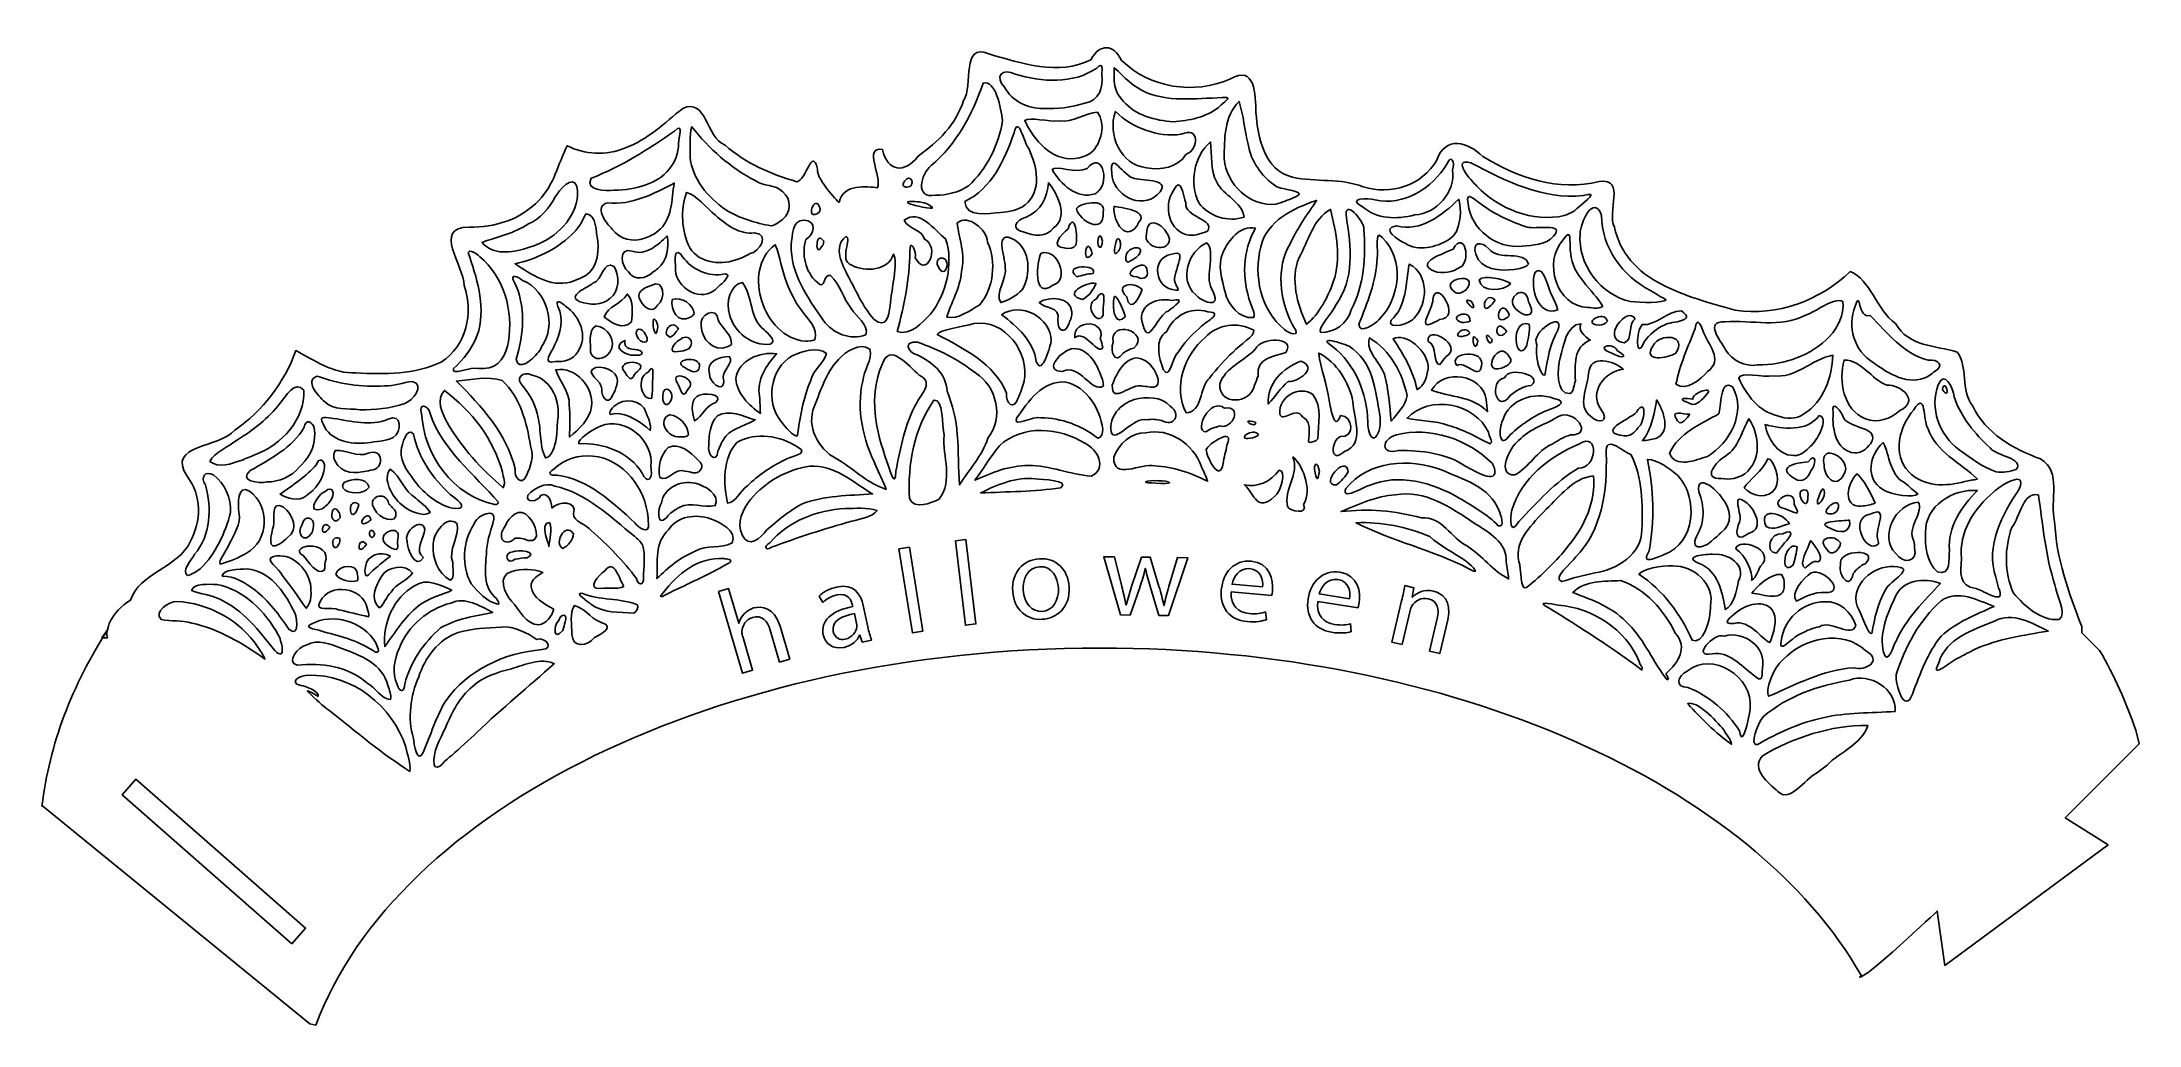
# Model space of a CAD drawing. Header units: centimetres. Extents: x -9.2 to 9.4, y -2.4 to 6.3.
import ezdxf

# ---------------------------------------------------------------- set-up
doc = ezdxf.new("R2010")
doc.units = ezdxf.units.CM
doc.header["$MEASUREMENT"] = 0
doc.layers.add('Camada 1', color=7, linetype='Continuous')

msp = doc.modelspace()

# ---------------------------------------------------------------- linework, layer by layer
at = {"layer": 'Camada 1'}
for points, knots in [([(-8.58978, 1.01861), (-8.61232, 1.0761), (-8.5643, 1.24803), (-8.38584, 1.35), (-8.38584, 1.35), (-8.31131, 1.59088), (-7.95978, 1.63935), (-7.85895, 1.86641), (-7.85895, 1.86641), (-7.75923, 2.0468), (-7.75497, 2.28072), (-7.88618, 2.44744), (-7.88618, 2.44744), (-8.07573, 2.73401), (-7.59101, 2.69408), (-7.46385, 2.85371), (-7.46385, 2.85371), (-7.21652, 3.02429), (-7.02401, 3.27395), (-6.92447, 3.55763), (-6.92447, 3.55763), (-6.75569, 3.47058), (-6.59207, 3.35012), (-6.39215, 3.36044), (-6.39215, 3.36044), (-6.14016, 3.34499), (-5.86931, 3.34618), (-5.63811, 3.45527), (-5.63811, 3.45527), (-5.41282, 3.60074), (-5.35215, 3.8895), (-5.43531, 4.13271), (-5.43531, 4.13271), (-5.43714, 4.31112), (-5.71889, 4.64447), (-5.3912, 4.64944), (-5.3912, 4.64944), (-5.16622, 4.64227), (-4.93048, 4.71709), (-4.77501, 4.88542), (-4.77501, 4.88542), (-4.63981, 5.01769), (-4.60457, 5.21104), (-4.52286, 5.36754), (-4.52286, 5.36754), (-4.37401, 5.29232), (-4.17517, 5.27531), (-4.00825, 5.35071), (-4.00825, 5.35071), (-3.81074, 5.42022), (-3.66098, 5.57071), (-3.5016, 5.69758), (-3.5016, 5.69758), (-3.28573, 5.79717), (-3.30202, 5.44273), (-3.12634, 5.37394), (-3.12634, 5.37394), (-2.94746, 5.21183), (-2.71854, 5.11875), (-2.492, 5.04903), (-2.492, 5.04903), (-2.40434, 5.06316), (-2.36029, 5.36754), (-2.30912, 5.16246), (-2.30912, 5.16246), (-2.31788, 5.05641), (-2.10272, 4.85083), (-2.11881, 4.86742), (-2.11881, 4.86742), (-2.08299, 5.03998), (-1.86436, 5.004), (-1.77808, 4.99725), (-1.77808, 4.99725), (-1.73733, 5.09642), (-1.90902, 5.36534), (-1.73352, 5.33404), (-1.73352, 5.33404), (-1.69365, 5.13693), (-1.53384, 5.12089), (-1.42068, 5.2743), (-1.42068, 5.2743), (-1.24539, 5.39961), (-1.08159, 5.5582), (-1.01767, 5.76949), (-1.01767, 5.76949), (-0.927, 5.89583), (-1.04124, 6.28561), (-0.79478, 6.18018), (-0.79478, 6.18018), (-0.50593, 6.09808), (-0.17788, 5.9837), (0.10832, 6.12901), (0.10832, 6.12901), (0.19016, 6.27318), (0.3066, 6.26921), (0.38116, 6.12271), (0.38116, 6.12271), (0.62783, 5.87858), (1.02566, 5.81788), (1.33893, 5.95777), (1.33893, 5.95777), (1.56819, 6.09054), (1.5625, 5.81569), (1.56967, 5.66162), (1.56967, 5.66162), (1.58719, 5.4422), (1.64172, 5.14904), (1.89355, 5.08993), (1.89355, 5.08993), (2.09979, 5.04463), (2.31805, 5.0848), (2.51836, 5.00442), (2.51836, 5.00442), (2.76286, 4.92925), (3.03861, 5.01537), (3.16847, 5.2408), (3.16847, 5.2408), (3.24618, 5.45993), (3.4453, 5.40175), (3.57566, 5.27414), (3.57566, 5.27414), (3.88022, 5.08764), (4.24961, 4.95884), (4.60706, 5.05237), (4.60706, 5.05237), (4.84696, 5.08505), (4.66696, 4.77744), (4.74221, 4.64803), (4.74221, 4.64803), (4.78412, 4.4234), (4.9507, 4.24769), (5.14991, 4.14807), (5.14991, 4.14807), (5.35666, 4.03872), (5.58563, 3.97577), (5.80962, 3.91431), (5.80962, 3.91431), (6.17887, 3.85581), (6.55998, 4.00128), (6.82612, 4.25557), (6.82612, 4.25557), (7.00926, 4.18699), (7.05718, 3.91399), (7.22818, 3.79646), (7.22818, 3.79646), (7.34481, 3.58744), (7.58108, 3.60482), (7.77367, 3.54373), (7.77367, 3.54373), (7.87223, 3.41353), (7.79664, 3.21128), (7.91033, 3.06706), (7.91033, 3.06706), (8.02519, 2.82595), (8.27053, 2.68632), (8.51138, 2.59922), (8.51138, 2.59922), (8.70289, 2.48947), (8.58745, 2.22661), (8.63505, 2.04656), (8.63505, 2.04656), (8.64741, 1.723), (8.75996, 1.41746), (8.87421, 1.11927), (8.87421, 1.11927), (8.87694, 1.09927), (8.87723, 1.0803), (8.87551, 1.06233), (8.87551, 1.06233), (8.87551, 1.06233), (9.03323, 0.90646), (9.03323, 0.90646), (9.03323, 0.90646), (9.16468, 0.67807), (9.27157, 0.44286), (9.35195, 0.20203), (9.35195, 0.20203), (9.35195, 0.20203), (9.3818, 0.0791), (9.3818, 0.0791), (9.3818, 0.0791), (9.3818, 0.0791), (8.72931, -0.57339), (8.72931, -0.57339), (8.72931, -0.57339), (8.72931, -0.57339), (9.10716, -0.81384), (9.10716, -0.81384), (9.10716, -0.81384), (9.10716, -0.81384), (7.66484, -1.87826), (7.66484, -1.87826), (7.66484, -1.87826), (7.66484, -1.87826), (7.5961, -1.39751), (7.5961, -1.39751), (7.5961, -1.39751), (7.5961, -1.39751), (6.94351, -2.01566), (6.90911, -1.98126), (6.90911, -1.98126), (6.90911, -1.98126), (6.92559, -1.97184), (6.92559, -1.97184), (6.92559, -1.97184), (5.97335, -0.28597), (3.31778, 0.92709), (0.19083, 0.92709), (0.19083, 0.92709), (-3.19835, 0.92709), (-6.03373, -0.49796), (-6.74681, -2.40558), (-6.74681, -2.40558), (-6.74681, -2.40558), (-6.79941, -2.39407), (-6.79941, -2.39407), (-6.79941, -2.39407), (-6.79941, -2.39407), (-9.16193, -0.47034), (-9.16193, -0.47034), (-9.16193, -0.47034), (-9.16193, -0.47034), (-9.16995, -0.4692), (-9.16995, -0.4692), (-9.16995, -0.4692), (-9.1038, 0.0764), (-8.90309, 0.60009), (-8.58731, 1.09033), (-8.58731, 1.09033), (-8.58731, 1.09033), (-8.64142, 1.01876), (-8.64142, 1.01876), (-8.64142, 1.01876), (-8.64142, 1.01876), (-8.58978, 1.01861), (-8.58978, 1.01861)], [0, 0, 0, 0, 0.01666667, 0.01666667, 0.01666667, 0.01666667, 0.03333333, 0.03333333, 0.03333333, 0.03333333, 0.05, 0.05, 0.05, 0.05, 0.06666667, 0.06666667, 0.06666667, 0.06666667, 0.08333333, 0.08333333, 0.08333333, 0.08333333, 0.1, 0.1, 0.1, 0.1, 0.11666667, 0.11666667, 0.11666667, 0.11666667, 0.13333333, 0.13333333, 0.13333333, 0.13333333, 0.15, 0.15, 0.15, 0.15, 0.16666667, 0.16666667, 0.16666667, 0.16666667, 0.18333333, 0.18333333, 0.18333333, 0.18333333, 0.2, 0.2, 0.2, 0.2, 0.21666667, 0.21666667, 0.21666667, 0.21666667, 0.23333333, 0.23333333, 0.23333333, 0.23333333, 0.25, 0.25, 0.25, 0.25, 0.26666667, 0.26666667, 0.26666667, 0.26666667, 0.28333333, 0.28333333, 0.28333333, 0.28333333, 0.3, 0.3, 0.3, 0.3, 0.31666667, 0.31666667, 0.31666667, 0.31666667, 0.33333333, 0.33333333, 0.33333333, 0.33333333, 0.35, 0.35, 0.35, 0.35, 0.36666667, 0.36666667, 0.36666667, 0.36666667, 0.38333333, 0.38333333, 0.38333333, 0.38333333, 0.4, 0.4, 0.4, 0.4, 0.41666667, 0.41666667, 0.41666667, 0.41666667, 0.43333333, 0.43333333, 0.43333333, 0.43333333, 0.45, 0.45, 0.45, 0.45, 0.46666667, 0.46666667, 0.46666667, 0.46666667, 0.48333333, 0.48333333, 0.48333333, 0.48333333, 0.5, 0.5, 0.5, 0.5, 0.51666667, 0.51666667, 0.51666667, 0.51666667, 0.53333333, 0.53333333, 0.53333333, 0.53333333, 0.55, 0.55, 0.55, 0.55, 0.56666667, 0.56666667, 0.56666667, 0.56666667, 0.58333333, 0.58333333, 0.58333333, 0.58333333, 0.6, 0.6, 0.6, 0.6, 0.61666667, 0.61666667, 0.61666667, 0.61666667, 0.63333333, 0.63333333, 0.63333333, 0.63333333, 0.65, 0.65, 0.65, 0.65, 0.66666667, 0.66666667, 0.66666667, 0.66666667, 0.68333333, 0.68333333, 0.68333333, 0.68333333, 0.7, 0.7, 0.7, 0.7, 0.71666667, 0.71666667, 0.71666667, 0.71666667, 0.73333333, 0.73333333, 0.73333333, 0.73333333, 0.75, 0.75, 0.75, 0.75, 0.76666667, 0.76666667, 0.76666667, 0.76666667, 0.78333333, 0.78333333, 0.78333333, 0.78333333, 0.8, 0.8, 0.8, 0.8, 0.81666667, 0.81666667, 0.81666667, 0.81666667, 0.83333333, 0.83333333, 0.83333333, 0.83333333, 0.85, 0.85, 0.85, 0.85, 0.86666667, 0.86666667, 0.86666667, 0.86666667, 0.88333333, 0.88333333, 0.88333333, 0.88333333, 0.9, 0.9, 0.9, 0.9, 0.91666667, 0.91666667, 0.91666667, 0.91666667, 0.93333333, 0.93333333, 0.93333333, 0.93333333, 0.95, 0.95, 0.95, 0.95, 0.96666667, 0.96666667, 0.96666667, 0.96666667, 1, 1, 1, 1]), ([(-0.97467, 5.01233), (-0.81145, 5.16288), (-0.70567, 5.37203), (-0.67281, 5.59095), (-0.67281, 5.59095), (-0.68667, 5.69816), (-0.73165, 5.95234), (-0.84397, 5.92197), (-0.84397, 5.92197), (-0.93819, 5.64852), (-1.07855, 5.38016), (-1.30379, 5.19291), (-1.30379, 5.19291), (-1.39584, 5.11684), (-1.45299, 4.89663), (-1.26455, 4.93047), (-1.26455, 4.93047), (-1.16295, 4.93026), (-1.06032, 4.95693), (-0.97467, 5.01233)], [0, 0, 0, 0, 0.16666667, 0.16666667, 0.16666667, 0.16666667, 0.33333333, 0.33333333, 0.33333333, 0.33333333, 0.5, 0.5, 0.5, 0.5, 0.66666667, 0.66666667, 0.66666667, 0.66666667, 1, 1, 1, 1]), ([(0.05535, 5.746), (0.18468, 5.76277), (0.21942, 5.88438), (0.20627, 5.99606), (0.20627, 5.99606), (0.20778, 6.04382), (0.22167, 6.11269), (0.16126, 6.05538), (0.16126, 6.05538), (-0.04877, 5.9102), (-0.32655, 5.93137), (-0.56023, 6.00051), (-0.56023, 6.00051), (-0.67191, 6.06173), (-0.74748, 5.97932), (-0.65402, 5.88489), (-0.65402, 5.88489), (-0.58687, 5.75942), (-0.45011, 5.69688), (-0.31205, 5.69815), (-0.31205, 5.69815), (-0.18844, 5.69226), (-0.06167, 5.70379), (0.05535, 5.746)], [0, 0, 0, 0, 0.14285714, 0.14285714, 0.14285714, 0.14285714, 0.28571429, 0.28571429, 0.28571429, 0.28571429, 0.42857143, 0.42857143, 0.42857143, 0.42857143, 0.57142857, 0.57142857, 0.57142857, 0.57142857, 0.71428571, 0.71428571, 0.71428571, 0.71428571, 1, 1, 1, 1]), ([(1.23822, 5.70546), (1.25634, 5.73168), (1.34093, 5.78592), (1.31511, 5.79362), (1.31511, 5.79362), (1.0781, 5.79396), (0.83079, 5.74795), (0.60391, 5.83606), (0.60391, 5.83606), (0.48993, 5.88347), (0.40439, 5.97462), (0.31633, 6.05781), (0.31633, 6.05781), (0.30858, 5.95232), (0.31347, 5.83773), (0.39846, 5.7606), (0.39846, 5.7606), (0.50652, 5.63394), (0.67902, 5.59235), (0.83751, 5.57973), (0.83751, 5.57973), (0.97618, 5.58936), (1.12567, 5.61995), (1.23822, 5.70546)], [0, 0, 0, 0, 0.14285714, 0.14285714, 0.14285714, 0.14285714, 0.28571429, 0.28571429, 0.28571429, 0.28571429, 0.42857143, 0.42857143, 0.42857143, 0.42857143, 0.57142857, 0.57142857, 0.57142857, 0.57142857, 0.71428571, 0.71428571, 0.71428571, 0.71428571, 1, 1, 1, 1]), ([(1.90529, 4.90957), (2.05743, 4.96976), (1.79184, 4.97587), (1.74363, 5.01241), (1.74363, 5.01241), (1.61914, 5.09663), (1.52609, 5.22974), (1.49971, 5.38111), (1.49971, 5.38111), (1.46989, 5.50665), (1.46023, 5.6367), (1.42002, 5.75976), (1.42002, 5.75976), (1.28543, 5.62935), (1.29111, 5.42533), (1.28834, 5.25155), (1.28834, 5.25155), (1.30615, 5.03054), (1.51945, 4.82454), (1.74588, 4.85227), (1.74588, 4.85227), (1.80086, 4.86583), (1.85288, 4.88869), (1.90529, 4.90957)], [0, 0, 0, 0, 0.14285714, 0.14285714, 0.14285714, 0.14285714, 0.28571429, 0.28571429, 0.28571429, 0.28571429, 0.42857143, 0.42857143, 0.42857143, 0.42857143, 0.57142857, 0.57142857, 0.57142857, 0.57142857, 0.71428571, 0.71428571, 0.71428571, 0.71428571, 1, 1, 1, 1]), ([(-3.82804, 5.02368), (-3.6686, 5.06966), (-3.53279, 5.21836), (-3.5393, 5.39031), (-3.5393, 5.39031), (-3.53668, 5.43397), (-3.48786, 5.58396), (-3.57364, 5.49773), (-3.57364, 5.49773), (-3.80504, 5.33528), (-4.04743, 5.18483), (-4.31106, 5.08035), (-4.31106, 5.08035), (-4.369, 4.96576), (-4.18022, 4.97251), (-4.10934, 4.97396), (-4.10934, 4.97396), (-4.0145, 4.979), (-3.91665, 4.98707), (-3.82804, 5.02368)], [0, 0, 0, 0, 0.16666667, 0.16666667, 0.16666667, 0.16666667, 0.33333333, 0.33333333, 0.33333333, 0.33333333, 0.5, 0.5, 0.5, 0.5, 0.66666667, 0.66666667, 0.66666667, 0.66666667, 1, 1, 1, 1]), ([(-0.47141, 4.84453), (-0.31988, 4.9688), (-0.36716, 5.19002), (-0.44093, 5.34385), (-0.44093, 5.34385), (-0.4831, 5.39021), (-0.53025, 5.64661), (-0.57081, 5.48268), (-0.57081, 5.48268), (-0.65169, 5.24543), (-0.768, 4.98852), (-1.00676, 4.8743), (-1.00676, 4.8743), (-1.00009, 4.72809), (-0.79237, 4.77228), (-0.69, 4.77664), (-0.69, 4.77664), (-0.61513, 4.78736), (-0.53361, 4.79765), (-0.47141, 4.84453)], [0, 0, 0, 0, 0.16666667, 0.16666667, 0.16666667, 0.16666667, 0.33333333, 0.33333333, 0.33333333, 0.33333333, 0.5, 0.5, 0.5, 0.5, 0.66666667, 0.66666667, 0.66666667, 0.66666667, 1, 1, 1, 1]), ([(0.11168, 5.30761), (0.20272, 5.38902), (0.24458, 5.56354), (0.16735, 5.66424), (0.16735, 5.66424), (0.05654, 5.65575), (-0.04961, 5.57076), (-0.17169, 5.58799), (-0.17169, 5.58799), (-0.26506, 5.57495), (-0.42789, 5.62757), (-0.47633, 5.59106), (-0.47633, 5.59106), (-0.39468, 5.41911), (-0.2404, 5.23266), (-0.02937, 5.25549), (-0.02937, 5.25549), (0.02098, 5.26075), (0.06972, 5.2793), (0.11168, 5.30761)], [0, 0, 0, 0, 0.16666667, 0.16666667, 0.16666667, 0.16666667, 0.33333333, 0.33333333, 0.33333333, 0.33333333, 0.5, 0.5, 0.5, 0.5, 0.66666667, 0.66666667, 0.66666667, 0.66666667, 1, 1, 1, 1]), ([(0.95009, 5.28983), (1.07119, 5.34111), (1.06839, 5.54637), (0.90847, 5.46946), (0.90847, 5.46946), (0.69691, 5.44237), (0.47961, 5.52441), (0.32599, 5.66956), (0.32599, 5.66956), (0.25402, 5.46938), (0.37155, 5.19455), (0.60036, 5.17347), (0.60036, 5.17347), (0.72612, 5.14933), (0.87625, 5.17386), (0.95009, 5.28983)], [0, 0, 0, 0, 0.2, 0.2, 0.2, 0.2, 0.4, 0.4, 0.4, 0.4, 0.6, 0.6, 0.6, 0.6, 1, 1, 1, 1]), ([(-2.61916, 4.71682), (-2.54063, 4.77556), (-2.53867, 4.90041), (-2.61612, 4.96063), (-2.61612, 4.96063), (-2.68261, 5.03011), (-2.78622, 5.0055), (-2.86001, 5.06067), (-2.86001, 5.06067), (-3.08009, 5.17391), (-3.26879, 5.34221), (-3.42085, 5.5357), (-3.42085, 5.5357), (-3.44527, 5.46008), (-3.43135, 5.35451), (-3.43628, 5.26739), (-3.43628, 5.26739), (-3.41667, 5.07155), (-3.27642, 4.90986), (-3.12026, 4.80215), (-3.12026, 4.80215), (-2.99884, 4.72539), (-2.85835, 4.68584), (-2.71828, 4.65954), (-2.71828, 4.65954), (-2.68007, 4.6679), (-2.64951, 4.6938), (-2.61916, 4.71682)], [0, 0, 0, 0, 0.125, 0.125, 0.125, 0.125, 0.25, 0.25, 0.25, 0.25, 0.375, 0.375, 0.375, 0.375, 0.5, 0.5, 0.5, 0.5, 0.625, 0.625, 0.625, 0.625, 0.75, 0.75, 0.75, 0.75, 1, 1, 1, 1]), ([(1.46587, 4.7378), (1.44322, 4.87581), (1.28484, 4.92756), (1.22232, 5.0448), (1.22232, 5.0448), (1.15998, 5.15439), (1.18581, 5.28576), (1.16604, 5.4018), (1.16604, 5.4018), (1.01914, 5.27393), (0.97789, 5.03789), (1.06314, 4.86237), (1.06314, 4.86237), (1.15448, 4.74383), (1.32334, 4.68753), (1.46587, 4.7378)], [0, 0, 0, 0, 0.2, 0.2, 0.2, 0.2, 0.4, 0.4, 0.4, 0.4, 0.6, 0.6, 0.6, 0.6, 1, 1, 1, 1]), ([(0.18203, 4.97328), (0.27022, 5.06152), (0.21066, 5.32843), (0.07509, 5.16833), (0.07509, 5.16833), (-0.01373, 5.11245), (-0.20762, 5.20344), (-0.23191, 5.15679), (-0.23191, 5.15679), (-0.15952, 5.02685), (-0.01194, 4.89099), (0.14605, 4.94346), (0.14605, 4.94346), (0.15957, 4.95132), (0.17164, 4.96159), (0.18203, 4.97328)], [0, 0, 0, 0, 0.2, 0.2, 0.2, 0.2, 0.4, 0.4, 0.4, 0.4, 0.6, 0.6, 0.6, 0.6, 1, 1, 1, 1]), ([(0.69898, 4.93645), (0.84127, 5.07483), (0.57841, 5.05713), (0.49451, 5.07903), (0.49451, 5.07903), (0.3995, 5.09353), (0.27223, 5.34348), (0.29443, 5.12404), (0.29443, 5.12404), (0.30157, 4.93449), (0.54978, 4.79739), (0.69898, 4.93645)], [0, 0, 0, 0, 0.25, 0.25, 0.25, 0.25, 0.5, 0.5, 0.5, 0.5, 1, 1, 1, 1]), ([(2.97381, 4.75595), (3.16942, 4.76849), (3.33446, 4.95931), (3.30949, 5.15558), (3.30949, 5.15558), (3.33121, 5.22011), (3.29753, 5.3011), (3.25874, 5.20392), (3.25874, 5.20392), (3.12584, 4.99498), (2.87763, 4.83218), (2.62231, 4.88938), (2.62231, 4.88938), (2.56357, 4.90941), (2.3659, 4.9034), (2.50923, 4.8321), (2.50923, 4.8321), (2.63771, 4.71716), (2.8148, 4.71597), (2.97381, 4.75595)], [0, 0, 0, 0, 0.16666667, 0.16666667, 0.16666667, 0.16666667, 0.33333333, 0.33333333, 0.33333333, 0.33333333, 0.5, 0.5, 0.5, 0.5, 0.66666667, 0.66666667, 0.66666667, 0.66666667, 1, 1, 1, 1]), ([(4.43624, 4.83652), (4.48593, 4.87951), (4.61108, 4.97043), (4.46553, 4.92807), (4.46553, 4.92807), (4.11001, 4.88907), (3.77481, 5.05576), (3.47059, 5.21795), (3.47059, 5.21795), (3.29337, 5.26468), (3.47228, 5.05634), (3.52438, 5.01094), (3.52438, 5.01094), (3.71858, 4.80565), (4.0173, 4.68984), (4.29725, 4.75025), (4.29725, 4.75025), (4.34988, 4.76685), (4.39735, 4.79762), (4.43624, 4.83652)], [0, 0, 0, 0, 0.16666667, 0.16666667, 0.16666667, 0.16666667, 0.33333333, 0.33333333, 0.33333333, 0.33333333, 0.5, 0.5, 0.5, 0.5, 0.66666667, 0.66666667, 0.66666667, 0.66666667, 1, 1, 1, 1]), ([(-4.73744, 4.51717), (-4.56229, 4.60943), (-4.40076, 4.79858), (-4.43687, 5.00853), (-4.43687, 5.00853), (-4.47195, 5.11682), (-4.59893, 4.974), (-4.62851, 4.91513), (-4.62851, 4.91513), (-4.68735, 4.81766), (-4.75784, 4.72082), (-4.8665, 4.67756), (-4.8665, 4.67756), (-4.98998, 4.59424), (-5.13825, 4.56456), (-5.27608, 4.51397), (-5.27608, 4.51397), (-5.18218, 4.39612), (-5.01099, 4.42301), (-4.88442, 4.46179), (-4.88442, 4.46179), (-4.83428, 4.47703), (-4.78528, 4.49579), (-4.73744, 4.51717)], [0, 0, 0, 0, 0.14285714, 0.14285714, 0.14285714, 0.14285714, 0.28571429, 0.28571429, 0.28571429, 0.28571429, 0.42857143, 0.42857143, 0.42857143, 0.42857143, 0.57142857, 0.57142857, 0.57142857, 0.57142857, 0.71428571, 0.71428571, 0.71428571, 0.71428571, 1, 1, 1, 1]), ([(-3.72047, 4.61331), (-3.59138, 4.71449), (-3.60133, 4.8925), (-3.57662, 5.03871), (-3.57662, 5.03871), (-3.75741, 4.94206), (-3.95291, 4.84173), (-4.16455, 4.86281), (-4.16455, 4.86281), (-4.29504, 4.83527), (-4.17889, 4.68369), (-4.12494, 4.63093), (-4.12494, 4.63093), (-4.05911, 4.54007), (-3.94127, 4.51147), (-3.83789, 4.5506), (-3.83789, 4.5506), (-3.79524, 4.56381), (-3.75507, 4.58511), (-3.72047, 4.61331)], [0, 0, 0, 0, 0.16666667, 0.16666667, 0.16666667, 0.16666667, 0.33333333, 0.33333333, 0.33333333, 0.33333333, 0.5, 0.5, 0.5, 0.5, 0.66666667, 0.66666667, 0.66666667, 0.66666667, 1, 1, 1, 1]), ([(-1.47045, 5.04321), (-1.49096, 5.15812), (-1.626, 4.9718), (-1.49371, 5.00683), (-1.49371, 5.00683), (-1.47828, 5.01257), (-1.47661, 5.03059), (-1.47045, 5.04321)], [0, 0, 0, 0, 0.33333333, 0.33333333, 0.33333333, 0.33333333, 1, 1, 1, 1]), ([(-0.22027, 4.64104), (-0.08113, 4.74399), (-0.19048, 4.94814), (-0.267, 5.04149), (-0.267, 5.04149), (-0.27211, 4.91137), (-0.3359, 4.78955), (-0.46184, 4.73777), (-0.46184, 4.73777), (-0.55397, 4.71263), (-0.60749, 4.62416), (-0.47943, 4.60482), (-0.47943, 4.60482), (-0.39561, 4.56601), (-0.28213, 4.55974), (-0.22027, 4.64104)], [0, 0, 0, 0, 0.2, 0.2, 0.2, 0.2, 0.4, 0.4, 0.4, 0.4, 0.6, 0.6, 0.6, 0.6, 1, 1, 1, 1]), ([(1.13967, 4.61165), (1.2164, 4.7182), (0.93501, 4.73357), (0.94875, 4.8638), (0.94875, 4.8638), (0.92417, 4.9182), (0.90742, 5.11566), (0.84099, 4.97175), (0.84099, 4.97175), (0.745, 4.83869), (0.80067, 4.5993), (0.97976, 4.57773), (0.97976, 4.57773), (1.03645, 4.5695), (1.08733, 4.59535), (1.13967, 4.61165)], [0, 0, 0, 0, 0.2, 0.2, 0.2, 0.2, 0.4, 0.4, 0.4, 0.4, 0.6, 0.6, 0.6, 0.6, 1, 1, 1, 1]), ([(-2.9088, 4.4143), (-2.82061, 4.42814), (-2.72576, 4.58853), (-2.86525, 4.59776), (-2.86525, 4.59776), (-2.999, 4.57995), (-3.11618, 4.67007), (-3.21159, 4.75331), (-3.21159, 4.75331), (-3.29295, 4.81702), (-3.38161, 4.93635), (-3.46667, 4.95617), (-3.46667, 4.95617), (-3.52477, 4.7988), (-3.51128, 4.61576), (-3.43955, 4.46537), (-3.43955, 4.46537), (-3.34864, 4.32228), (-3.14808, 4.30855), (-3.00338, 4.36864), (-3.00338, 4.36864), (-2.97024, 4.38022), (-2.93828, 4.39525), (-2.9088, 4.4143)], [0, 0, 0, 0, 0.14285714, 0.14285714, 0.14285714, 0.14285714, 0.28571429, 0.28571429, 0.28571429, 0.28571429, 0.42857143, 0.42857143, 0.42857143, 0.42857143, 0.57142857, 0.57142857, 0.57142857, 0.57142857, 0.71428571, 0.71428571, 0.71428571, 0.71428571, 1, 1, 1, 1]), ([(-2.28492, 4.80982), (-2.32863, 4.97), (-2.43343, 4.68004), (-2.29169, 4.78095), (-2.29169, 4.78095), (-2.28941, 4.79059), (-2.28716, 4.80022), (-2.28492, 4.80982)], [0, 0, 0, 0, 0.33333333, 0.33333333, 0.33333333, 0.33333333, 1, 1, 1, 1]), ([(-1.32276, 4.84477), (-1.36396, 4.88528), (-1.6229, 4.8866), (-1.45936, 4.84443), (-1.45936, 4.84443), (-1.4459, 4.84086), (-1.20719, 4.78135), (-1.32276, 4.84477)], [0, 0, 0, 0, 0.33333333, 0.33333333, 0.33333333, 0.33333333, 1, 1, 1, 1]), ([(0.21791, 4.77945), (0.24974, 4.91841), (-0.00138, 4.85459), (-0.01826, 4.81202), (-0.01826, 4.81202), (0.00791, 4.70039), (0.23275, 4.57667), (0.21791, 4.77945)], [0, 0, 0, 0, 0.33333333, 0.33333333, 0.33333333, 0.33333333, 1, 1, 1, 1]), ([(0.53491, 4.69123), (0.64027, 4.80431), (0.30115, 4.83167), (0.31419, 4.83209), (0.31419, 4.83209), (0.30051, 4.69473), (0.42648, 4.491), (0.53491, 4.69123)], [0, 0, 0, 0, 0.33333333, 0.33333333, 0.33333333, 0.33333333, 1, 1, 1, 1]), ([(1.88971, 3.79107), (1.77845, 4.00903), (1.74504, 4.28224), (1.8709, 4.50187), (1.8709, 4.50187), (1.93474, 4.63776), (2.02372, 4.75931), (2.10535, 4.88464), (2.10535, 4.88464), (1.90175, 4.81505), (1.66461, 4.70544), (1.61209, 4.47438), (1.61209, 4.47438), (1.54642, 4.21996), (1.61175, 3.91394), (1.82132, 3.74463), (1.82132, 3.74463), (1.86643, 3.70418), (1.96975, 3.6751), (1.90461, 3.76535), (1.90461, 3.76535), (1.90461, 3.76535), (1.88971, 3.79107), (1.88971, 3.79107), (1.88971, 3.79107), (1.88971, 3.79107), (1.88971, 3.79107), (1.88971, 3.79107)], [0, 0, 0, 0, 0.125, 0.125, 0.125, 0.125, 0.25, 0.25, 0.25, 0.25, 0.375, 0.375, 0.375, 0.375, 0.5, 0.5, 0.5, 0.5, 0.625, 0.625, 0.625, 0.625, 0.75, 0.75, 0.75, 0.75, 1, 1, 1, 1]), ([(2.41329, 3.91651), (2.52677, 4.13519), (2.5413, 4.3898), (2.52465, 4.6312), (2.52465, 4.6312), (2.52727, 4.70893), (2.3401, 4.91422), (2.36929, 4.73198), (2.36929, 4.73198), (2.41448, 4.47647), (2.44017, 4.18596), (2.27819, 3.9636), (2.27819, 3.9636), (2.24602, 3.88542), (2.11669, 3.76307), (2.14069, 3.7177), (2.14069, 3.7177), (2.26854, 3.71453), (2.37448, 3.7967), (2.41329, 3.91651)], [0, 0, 0, 0, 0.16666667, 0.16666667, 0.16666667, 0.16666667, 0.33333333, 0.33333333, 0.33333333, 0.33333333, 0.5, 0.5, 0.5, 0.5, 0.66666667, 0.66666667, 0.66666667, 0.66666667, 1, 1, 1, 1]), ([(3.2739, 4.53666), (3.39677, 4.6), (3.38637, 4.83619), (3.36362, 4.89578), (3.36362, 4.89578), (3.21953, 4.75502), (3.02794, 4.60371), (2.81292, 4.66033), (2.81292, 4.66033), (2.66658, 4.6349), (2.83319, 4.53251), (2.88891, 4.50555), (2.88891, 4.50555), (3.00633, 4.4311), (3.16235, 4.47018), (3.2739, 4.53666)], [0, 0, 0, 0, 0.2, 0.2, 0.2, 0.2, 0.4, 0.4, 0.4, 0.4, 0.6, 0.6, 0.6, 0.6, 1, 1, 1, 1]), ([(4.20243, 4.56733), (4.31213, 4.69338), (4.03757, 4.6253), (3.96849, 4.64911), (3.96849, 4.64911), (3.82614, 4.69472), (3.68396, 4.75992), (3.56143, 4.85078), (3.56143, 4.85078), (3.5078, 4.88573), (3.42049, 4.98458), (3.44679, 4.85689), (3.44679, 4.85689), (3.46872, 4.6284), (3.69775, 4.45562), (3.92315, 4.47983), (3.92315, 4.47983), (4.01688, 4.49121), (4.13565, 4.4902), (4.20243, 4.56733)], [0, 0, 0, 0, 0.16666667, 0.16666667, 0.16666667, 0.16666667, 0.33333333, 0.33333333, 0.33333333, 0.33333333, 0.5, 0.5, 0.5, 0.5, 0.66666667, 0.66666667, 0.66666667, 0.66666667, 1, 1, 1, 1]), ([(5.06045, 4.0874), (4.81404, 4.21268), (4.62622, 4.47012), (4.62706, 4.7519), (4.62706, 4.7519), (4.55747, 4.94679), (4.43677, 4.68557), (4.43788, 4.59), (4.43788, 4.59), (4.41325, 4.3202), (4.62057, 4.0457), (4.88439, 3.99051), (4.88439, 3.99051), (4.97469, 3.97879), (5.17678, 3.97892), (5.19715, 4.00625), (5.19715, 4.00625), (5.1516, 4.0333), (5.10604, 4.06036), (5.06045, 4.0874)], [0, 0, 0, 0, 0.16666667, 0.16666667, 0.16666667, 0.16666667, 0.33333333, 0.33333333, 0.33333333, 0.33333333, 0.5, 0.5, 0.5, 0.5, 0.66666667, 0.66666667, 0.66666667, 0.66666667, 1, 1, 1, 1]), ([(-4.40423, 4.19834), (-4.26995, 4.24372), (-4.2373, 4.40321), (-4.25329, 4.52796), (-4.25329, 4.52796), (-4.27099, 4.60458), (-4.25887, 4.75891), (-4.35844, 4.76733), (-4.35844, 4.76733), (-4.3921, 4.69931), (-4.42596, 4.62866), (-4.48951, 4.57842), (-4.48951, 4.57842), (-4.62556, 4.44819), (-4.80164, 4.36435), (-4.98492, 4.32532), (-4.98492, 4.32532), (-4.8417, 4.23121), (-4.67562, 4.11447), (-4.49496, 4.16302), (-4.49496, 4.16302), (-4.46386, 4.17241), (-4.43354, 4.18437), (-4.40423, 4.19834)], [0, 0, 0, 0, 0.14285714, 0.14285714, 0.14285714, 0.14285714, 0.28571429, 0.28571429, 0.28571429, 0.28571429, 0.42857143, 0.42857143, 0.42857143, 0.42857143, 0.57142857, 0.57142857, 0.57142857, 0.57142857, 0.71428571, 0.71428571, 0.71428571, 0.71428571, 1, 1, 1, 1]), ([(-1.88095, 3.69505), (-1.85349, 3.78967), (-1.9657, 3.85494), (-2.01041, 3.92804), (-2.01041, 3.92804), (-2.08195, 4.0189), (-2.10878, 4.14045), (-2.19411, 4.22149), (-2.19411, 4.22149), (-2.26467, 4.24234), (-2.2307, 4.08002), (-2.31325, 4.16241), (-2.31325, 4.16241), (-2.4171, 4.25134), (-2.45234, 4.4108), (-2.41205, 4.5392), (-2.41205, 4.5392), (-2.33712, 4.5827), (-2.30979, 4.7048), (-2.42877, 4.71091), (-2.42877, 4.71091), (-2.5395, 4.71046), (-2.52778, 4.57116), (-2.54228, 4.49308), (-2.54228, 4.49308), (-2.54879, 4.24059), (-2.39597, 4.02307), (-2.25799, 3.82485), (-2.25799, 3.82485), (-2.17308, 3.70847), (-2.02081, 3.64542), (-1.88095, 3.69505)], [0, 0, 0, 0, 0.11111111, 0.11111111, 0.11111111, 0.11111111, 0.22222222, 0.22222222, 0.22222222, 0.22222222, 0.33333333, 0.33333333, 0.33333333, 0.33333333, 0.44444444, 0.44444444, 0.44444444, 0.44444444, 0.55555556, 0.55555556, 0.55555556, 0.55555556, 0.66666667, 0.66666667, 0.66666667, 0.66666667, 0.77777778, 0.77777778, 0.77777778, 0.77777778, 1, 1, 1, 1]), ([(-2.25444, 4.52322), (-2.32508, 4.63847), (-2.33749, 4.35243), (-2.26592, 4.4848), (-2.26592, 4.4848), (-2.25555, 4.49547), (-2.25716, 4.5101), (-2.25444, 4.52322)], [0, 0, 0, 0, 0.33333333, 0.33333333, 0.33333333, 0.33333333, 1, 1, 1, 1]), ([(-1.30821, 3.87791), (-1.17057, 4.06592), (-1.10228, 4.31841), (-1.17544, 4.54519), (-1.17544, 4.54519), (-1.27572, 4.62163), (-1.40417, 4.81424), (-1.54234, 4.70939), (-1.54234, 4.70939), (-1.50204, 4.62454), (-1.37854, 4.62705), (-1.36316, 4.54125), (-1.36316, 4.54125), (-1.22222, 4.47264), (-1.34162, 4.18935), (-1.44489, 4.37594), (-1.44489, 4.37594), (-1.43111, 4.43179), (-1.49058, 4.56104), (-1.49339, 4.43068), (-1.49339, 4.43068), (-1.49027, 4.19078), (-1.54549, 3.95567), (-1.60346, 3.72448), (-1.60346, 3.72448), (-1.4836, 3.68868), (-1.38515, 3.80316), (-1.30821, 3.87791)], [0, 0, 0, 0, 0.125, 0.125, 0.125, 0.125, 0.25, 0.25, 0.25, 0.25, 0.375, 0.375, 0.375, 0.375, 0.5, 0.5, 0.5, 0.5, 0.625, 0.625, 0.625, 0.625, 0.75, 0.75, 0.75, 0.75, 1, 1, 1, 1]), ([(-0.87424, 3.96191), (-0.74716, 4.11386), (-0.72737, 4.33725), (-0.80418, 4.51669), (-0.80418, 4.51669), (-0.81111, 4.62853), (-0.97761, 4.76635), (-1.07286, 4.68531), (-1.07286, 4.68531), (-1.05725, 4.54564), (-0.99952, 4.40292), (-1.03457, 4.25743), (-1.03457, 4.25743), (-1.04566, 4.11498), (-1.12982, 3.97335), (-1.1649, 3.85151), (-1.1649, 3.85151), (-1.06373, 3.83086), (-0.95837, 3.91455), (-0.87424, 3.96191)], [0, 0, 0, 0, 0.16666667, 0.16666667, 0.16666667, 0.16666667, 0.33333333, 0.33333333, 0.33333333, 0.33333333, 0.5, 0.5, 0.5, 0.5, 0.66666667, 0.66666667, 0.66666667, 0.66666667, 1, 1, 1, 1]), ([(-0.02479, 4.49028), (-0.00092, 4.55291), (-0.03498, 4.80347), (-0.09221, 4.63495), (-0.09221, 4.63495), (-0.14886, 4.58156), (-0.26596, 4.4731), (-0.11282, 4.46181), (-0.11282, 4.46181), (-0.08178, 4.45459), (-0.04255, 4.46041), (-0.02479, 4.49028)], [0, 0, 0, 0, 0.25, 0.25, 0.25, 0.25, 0.5, 0.5, 0.5, 0.5, 1, 1, 1, 1]), ([(0.21278, 4.52558), (0.17442, 4.66512), (0.14915, 4.44615), (0.20008, 4.4719), (0.20008, 4.4719), (0.20672, 4.48915), (0.20974, 4.50743), (0.21278, 4.52558)], [0, 0, 0, 0, 0.33333333, 0.33333333, 0.33333333, 0.33333333, 1, 1, 1, 1]), ([(0.80396, 4.54257), (0.78046, 4.65497), (0.60317, 4.77956), (0.60055, 4.5862), (0.60055, 4.5862), (0.56658, 4.46853), (0.80203, 4.41191), (0.80396, 4.54257)], [0, 0, 0, 0, 0.33333333, 0.33333333, 0.33333333, 0.33333333, 1, 1, 1, 1]), ([(1.52146, 3.97599), (1.44378, 4.18967), (1.44978, 4.43965), (1.56525, 4.63885), (1.56525, 4.63885), (1.43119, 4.67343), (1.32757, 4.52929), (1.27598, 4.4225), (1.27598, 4.4225), (1.2269, 4.31), (1.27201, 4.18604), (1.29609, 4.07275), (1.29609, 4.07275), (1.3262, 3.95768), (1.41865, 3.84095), (1.54869, 3.84828), (1.54869, 3.84828), (1.56435, 3.89264), (1.53173, 3.93431), (1.52146, 3.97599)], [0, 0, 0, 0, 0.16666667, 0.16666667, 0.16666667, 0.16666667, 0.33333333, 0.33333333, 0.33333333, 0.33333333, 0.5, 0.5, 0.5, 0.5, 0.66666667, 0.66666667, 0.66666667, 0.66666667, 1, 1, 1, 1]), ([(2.25396, 4.1645), (2.32746, 4.37318), (2.27904, 4.59765), (2.22938, 4.8058), (2.22938, 4.8058), (2.07185, 4.7188), (2.03502, 4.52487), (1.95056, 4.37998), (1.95056, 4.37998), (1.8732, 4.18604), (1.93326, 3.97146), (2.0161, 3.78993), (2.0161, 3.78993), (2.13246, 3.88391), (2.20364, 4.0265), (2.25396, 4.1645)], [0, 0, 0, 0, 0.2, 0.2, 0.2, 0.2, 0.4, 0.4, 0.4, 0.4, 0.6, 0.6, 0.6, 0.6, 1, 1, 1, 1]), ([(2.6571, 3.82994), (2.84387, 4.01679), (2.88972, 4.36424), (2.6857, 4.5558), (2.6857, 4.5558), (2.6122, 4.64761), (2.65668, 4.42253), (2.64257, 4.37496), (2.64257, 4.37496), (2.63431, 4.17001), (2.55396, 3.97832), (2.48035, 3.7905), (2.48035, 3.7905), (2.48129, 3.69169), (2.63208, 3.79924), (2.6571, 3.82994)], [0, 0, 0, 0, 0.2, 0.2, 0.2, 0.2, 0.4, 0.4, 0.4, 0.4, 0.6, 0.6, 0.6, 0.6, 1, 1, 1, 1]), ([(4.63751, 3.9481), (4.54538, 4.10399), (4.36846, 4.21977), (4.35496, 4.41432), (4.35496, 4.41432), (4.33311, 4.47173), (4.37777, 4.67218), (4.28707, 4.53568), (4.28707, 4.53568), (4.10699, 4.3433), (4.22611, 3.94505), (4.50744, 3.93923), (4.50744, 3.93923), (4.5503, 3.93556), (4.59904, 3.92074), (4.63751, 3.9481)], [0, 0, 0, 0, 0.2, 0.2, 0.2, 0.2, 0.4, 0.4, 0.4, 0.4, 0.6, 0.6, 0.6, 0.6, 1, 1, 1, 1]), ([(-5.25949, 3.40015), (-5.13027, 3.39404), (-5.05751, 3.52612), (-5.04396, 3.63825), (-5.04396, 3.63825), (-4.99869, 3.90691), (-5.08206, 4.2097), (-5.29635, 4.38678), (-5.29635, 4.38678), (-5.33083, 4.42372), (-5.432, 4.47642), (-5.38546, 4.38276), (-5.38546, 4.38276), (-5.31116, 4.16424), (-5.24208, 3.92122), (-5.31921, 3.69326), (-5.31921, 3.69326), (-5.3603, 3.57684), (-5.44031, 3.48048), (-5.52963, 3.39764), (-5.52963, 3.39764), (-5.55709, 3.32612), (-5.36569, 3.42285), (-5.30862, 3.39947), (-5.30862, 3.39947), (-5.29225, 3.40001), (-5.27587, 3.40025), (-5.25949, 3.40015)], [0, 0, 0, 0, 0.125, 0.125, 0.125, 0.125, 0.25, 0.25, 0.25, 0.25, 0.375, 0.375, 0.375, 0.375, 0.5, 0.5, 0.5, 0.5, 0.625, 0.625, 0.625, 0.625, 0.75, 0.75, 0.75, 0.75, 1, 1, 1, 1]), ([(-3.72197, 4.28288), (-3.64132, 4.3504), (-3.61881, 4.47126), (-3.64011, 4.57032), (-3.64011, 4.57032), (-3.72062, 4.49158), (-3.82609, 4.39392), (-3.94814, 4.43517), (-3.94814, 4.43517), (-4.07578, 4.47531), (-4.04916, 4.30235), (-3.98227, 4.25356), (-3.98227, 4.25356), (-3.92607, 4.17196), (-3.82693, 4.19051), (-3.76573, 4.25107), (-3.76573, 4.25107), (-3.74978, 4.25957), (-3.73663, 4.27243), (-3.72197, 4.28288)], [0, 0, 0, 0, 0.16666667, 0.16666667, 0.16666667, 0.16666667, 0.33333333, 0.33333333, 0.33333333, 0.33333333, 0.5, 0.5, 0.5, 0.5, 0.66666667, 0.66666667, 0.66666667, 0.66666667, 1, 1, 1, 1]), ([(-3.16929, 4.13839), (-3.12823, 4.1667), (-3.04967, 4.25851), (-3.15852, 4.22888), (-3.15852, 4.22888), (-3.30081, 4.2116), (-3.44128, 4.29003), (-3.51743, 4.4084), (-3.51743, 4.4084), (-3.593, 4.47653), (-3.56, 4.30468), (-3.56593, 4.26394), (-3.56593, 4.26394), (-3.5495, 4.11601), (-3.36747, 3.99324), (-3.23274, 4.08212), (-3.23274, 4.08212), (-3.20805, 4.09682), (-3.19003, 4.11915), (-3.16929, 4.13839)], [0, 0, 0, 0, 0.16666667, 0.16666667, 0.16666667, 0.16666667, 0.33333333, 0.33333333, 0.33333333, 0.33333333, 0.5, 0.5, 0.5, 0.5, 0.66666667, 0.66666667, 0.66666667, 0.66666667, 1, 1, 1, 1]), ([(-2.33217, 3.65261), (-2.30166, 3.75612), (-2.3966, 3.83742), (-2.45097, 3.9132), (-2.45097, 3.9132), (-2.5077, 3.98866), (-2.54789, 4.07457), (-2.58474, 4.16109), (-2.58474, 4.16109), (-2.62514, 4.26925), (-2.63811, 4.3858), (-2.68219, 4.49261), (-2.68219, 4.49261), (-2.83811, 4.38278), (-2.85925, 4.16365), (-2.80191, 3.99469), (-2.80191, 3.99469), (-2.74786, 3.82216), (-2.60559, 3.65266), (-2.41475, 3.64047), (-2.41475, 3.64047), (-2.38678, 3.63986), (-2.35873, 3.64399), (-2.33217, 3.65261)], [0, 0, 0, 0, 0.14285714, 0.14285714, 0.14285714, 0.14285714, 0.28571429, 0.28571429, 0.28571429, 0.28571429, 0.42857143, 0.42857143, 0.42857143, 0.42857143, 0.57142857, 0.57142857, 0.57142857, 0.57142857, 0.71428571, 0.71428571, 0.71428571, 0.71428571, 1, 1, 1, 1]), ([(-1.66748, 3.95463), (-1.65597, 4.09301), (-1.59377, 4.33849), (-1.63771, 4.41096), (-1.63771, 4.41096), (-1.68309, 4.25819), (-1.88671, 4.25097), (-2.00678, 4.31272), (-2.00678, 4.31272), (-2.12873, 4.35294), (-1.9945, 4.55963), (-2.0593, 4.56452), (-2.0593, 4.56452), (-2.17471, 4.47006), (-2.08793, 4.31507), (-2.03618, 4.2103), (-2.03618, 4.2103), (-1.96474, 4.08386), (-1.90899, 3.94191), (-1.81009, 3.83486), (-1.81009, 3.83486), (-1.69389, 3.74024), (-1.68095, 3.8673), (-1.66748, 3.95463)], [0, 0, 0, 0, 0.14285714, 0.14285714, 0.14285714, 0.14285714, 0.28571429, 0.28571429, 0.28571429, 0.28571429, 0.42857143, 0.42857143, 0.42857143, 0.42857143, 0.57142857, 0.57142857, 0.57142857, 0.57142857, 0.71428571, 0.71428571, 0.71428571, 0.71428571, 1, 1, 1, 1]), ([(-0.4985, 4.09481), (-0.4195, 4.23028), (-0.42368, 4.44668), (-0.56729, 4.53756), (-0.56729, 4.53756), (-0.75141, 4.63527), (-0.64928, 4.38659), (-0.64786, 4.29578), (-0.64786, 4.29578), (-0.63167, 4.19463), (-0.74292, 4.05969), (-0.68839, 3.98143), (-0.68839, 3.98143), (-0.61815, 4.00094), (-0.54901, 4.04158), (-0.4985, 4.09481)], [0, 0, 0, 0, 0.2, 0.2, 0.2, 0.2, 0.4, 0.4, 0.4, 0.4, 0.6, 0.6, 0.6, 0.6, 1, 1, 1, 1]), ([(-0.22815, 4.13455), (-0.06829, 4.18487), (-0.19185, 4.47062), (-0.33287, 4.41694), (-0.33287, 4.41694), (-0.37015, 4.34802), (-0.40518, 4.00086), (-0.22815, 4.13455)], [0, 0, 0, 0, 0.33333333, 0.33333333, 0.33333333, 0.33333333, 1, 1, 1, 1]), ([(0.1152, 4.43469), (0.06228, 4.58807), (0.02847, 4.28565), (0.11962, 4.41228), (0.11962, 4.41228), (0.11814, 4.41975), (0.11668, 4.42723), (0.1152, 4.43469)], [0, 0, 0, 0, 0.33333333, 0.33333333, 0.33333333, 0.33333333, 1, 1, 1, 1]), ([(0.36931, 4.4647), (0.38434, 4.53055), (0.34163, 4.59458), (0.32711, 4.49444), (0.32711, 4.49444), (0.30805, 4.42729), (0.31919, 4.37154), (0.36931, 4.4647)], [0, 0, 0, 0, 0.33333333, 0.33333333, 0.33333333, 0.33333333, 1, 1, 1, 1]), ([(0.51065, 4.38135), (0.63032, 4.49935), (0.42141, 4.49062), (0.41892, 4.38079), (0.41892, 4.38079), (0.41328, 4.29693), (0.47948, 4.36635), (0.51065, 4.38135)], [0, 0, 0, 0, 0.33333333, 0.33333333, 0.33333333, 0.33333333, 1, 1, 1, 1]), ([(0.86257, 4.13889), (0.79896, 4.21684), (0.9982, 4.4697), (0.82495, 4.40906), (0.82495, 4.40906), (0.63032, 4.37665), (0.67723, 4.09722), (0.85966, 4.09164), (0.85966, 4.09164), (0.90686, 4.08079), (0.86506, 4.12389), (0.86257, 4.13889)], [0, 0, 0, 0, 0.25, 0.25, 0.25, 0.25, 0.5, 0.5, 0.5, 0.5, 1, 1, 1, 1]), ([(1.17951, 4.1014), (1.11069, 4.22366), (1.21991, 4.42787), (1.13432, 4.5109), (1.13432, 4.5109), (0.97157, 4.43743), (0.88545, 4.1794), (1.03505, 4.05259), (1.03505, 4.05259), (1.08413, 3.98848), (1.26532, 3.92313), (1.19258, 4.06989), (1.19258, 4.06989), (1.19258, 4.06989), (1.1866, 4.08497), (1.1866, 4.08497), (1.1866, 4.08497), (1.1866, 4.08497), (1.17951, 4.1014), (1.17951, 4.1014), (1.17951, 4.1014), (1.17951, 4.1014), (1.17951, 4.1014), (1.17951, 4.1014)], [0, 0, 0, 0, 0.14285714, 0.14285714, 0.14285714, 0.14285714, 0.28571429, 0.28571429, 0.28571429, 0.28571429, 0.42857143, 0.42857143, 0.42857143, 0.42857143, 0.57142857, 0.57142857, 0.57142857, 0.57142857, 0.71428571, 0.71428571, 0.71428571, 0.71428571, 1, 1, 1, 1]), ([(3.37529, 4.29341), (3.47615, 4.34014), (3.41612, 4.63197), (3.31425, 4.4543), (3.31425, 4.4543), (3.24236, 4.41549), (2.96667, 4.33971), (3.14476, 4.25787), (3.14476, 4.25787), (3.22157, 4.2338), (3.30819, 4.25094), (3.37529, 4.29341)], [0, 0, 0, 0, 0.25, 0.25, 0.25, 0.25, 0.5, 0.5, 0.5, 0.5, 1, 1, 1, 1]), ([(3.9819, 4.32013), (3.94663, 4.45015), (3.71451, 4.34492), (3.62858, 4.45737), (3.62858, 4.45737), (3.56386, 4.52703), (3.47785, 4.51997), (3.51439, 4.40871), (3.51439, 4.40871), (3.55574, 4.26716), (3.73291, 4.25988), (3.85467, 4.27475), (3.85467, 4.27475), (3.89864, 4.28253), (3.94803, 4.28751), (3.9819, 4.32013)], [0, 0, 0, 0, 0.2, 0.2, 0.2, 0.2, 0.4, 0.4, 0.4, 0.4, 0.6, 0.6, 0.6, 0.6, 1, 1, 1, 1]), ([(-4.14509, 4.01864), (-4.06071, 4.08098), (-4.05738, 4.21594), (-4.10845, 4.30053), (-4.10845, 4.30053), (-4.20833, 4.36146), (-4.20973, 4.17485), (-4.29519, 4.15281), (-4.29519, 4.15281), (-4.34316, 4.114), (-4.53461, 4.04333), (-4.41052, 3.98856), (-4.41052, 3.98856), (-4.32395, 3.96096), (-4.21661, 3.95112), (-4.14509, 4.01864)], [0, 0, 0, 0, 0.2, 0.2, 0.2, 0.2, 0.4, 0.4, 0.4, 0.4, 0.6, 0.6, 0.6, 0.6, 1, 1, 1, 1]), ([(-1.23082, 4.27875), (-1.31091, 4.40575), (-1.11782, 4.41199), (-1.17325, 4.27351), (-1.17325, 4.27351), (-1.1838, 4.24613), (-1.22073, 4.25711), (-1.23082, 4.27875)], [0, 0, 0, 0, 0.33333333, 0.33333333, 0.33333333, 0.33333333, 1, 1, 1, 1]), ([(0.12827, 4.23745), (0.1815, 4.32278), (-0.15264, 4.32119), (-0.01503, 4.20999), (-0.01503, 4.20999), (0.03241, 4.22041), (0.07911, 4.23716), (0.12827, 4.23745)], [0, 0, 0, 0, 0.33333333, 0.33333333, 0.33333333, 0.33333333, 1, 1, 1, 1]), ([(0.6065, 4.26073), (0.61108, 4.40159), (0.33618, 4.21131), (0.51956, 4.20882), (0.51956, 4.20882), (0.56168, 4.17694), (0.62317, 4.20316), (0.6065, 4.26073)], [0, 0, 0, 0, 0.33333333, 0.33333333, 0.33333333, 0.33333333, 1, 1, 1, 1]), ([(2.96844, 3.84414), (3.09351, 3.97222), (3.10033, 4.23207), (2.92627, 4.32126), (2.92627, 4.32126), (2.89261, 4.15256), (2.90603, 3.95137), (2.76546, 3.82607), (2.76546, 3.82607), (2.72055, 3.72625), (2.95447, 3.80536), (2.96844, 3.84414)], [0, 0, 0, 0, 0.25, 0.25, 0.25, 0.25, 0.5, 0.5, 0.5, 0.5, 1, 1, 1, 1]), ([(4.19238, 4.0347), (4.15314, 4.09087), (4.12081, 4.324), (4.03837, 4.24936), (4.03837, 4.24936), (3.98858, 4.12085), (4.0647, 3.85077), (4.23903, 3.91707), (4.23903, 3.91707), (4.23153, 3.95905), (4.20955, 3.9962), (4.19238, 4.0347)], [0, 0, 0, 0, 0.25, 0.25, 0.25, 0.25, 0.5, 0.5, 0.5, 0.5, 1, 1, 1, 1]), ([(-4.74961, 3.58988), (-4.61205, 3.78281), (-4.70087, 4.08597), (-4.91815, 4.17802), (-4.91815, 4.17802), (-4.94985, 4.21062), (-5.04137, 4.2403), (-4.9917, 4.16627), (-4.9917, 4.16627), (-4.88817, 3.95368), (-4.90473, 3.70156), (-4.97522, 3.48134), (-4.97522, 3.48134), (-4.96001, 3.36394), (-4.82726, 3.48311), (-4.78819, 3.53068), (-4.78819, 3.53068), (-4.77319, 3.54858), (-4.75586, 3.56678), (-4.74961, 3.58988)], [0, 0, 0, 0, 0.16666667, 0.16666667, 0.16666667, 0.16666667, 0.33333333, 0.33333333, 0.33333333, 0.33333333, 0.5, 0.5, 0.5, 0.5, 0.66666667, 0.66666667, 0.66666667, 0.66666667, 1, 1, 1, 1]), ([(-3.72443, 3.95733), (-3.64966, 4.00932), (-3.66167, 4.19762), (-3.78047, 4.13391), (-3.78047, 4.13391), (-3.84122, 4.11161), (-3.92615, 4.07274), (-3.87109, 3.99297), (-3.87109, 3.99297), (-3.84606, 3.93918), (-3.76349, 3.88021), (-3.72443, 3.95733)], [0, 0, 0, 0, 0.25, 0.25, 0.25, 0.25, 0.5, 0.5, 0.5, 0.5, 1, 1, 1, 1]), ([(-2.78067, 3.73974), (-2.91362, 3.84163), (-2.87838, 4.03441), (-2.97329, 4.15929), (-2.97329, 4.15929), (-3.07814, 4.14468), (-3.124, 3.97734), (-3.08735, 3.87682), (-3.08735, 3.87682), (-3.04949, 3.71913), (-2.89113, 3.598), (-2.7286, 3.61271), (-2.7286, 3.61271), (-2.66078, 3.64126), (-2.75558, 3.71333), (-2.78067, 3.73974)], [0, 0, 0, 0, 0.2, 0.2, 0.2, 0.2, 0.4, 0.4, 0.4, 0.4, 0.6, 0.6, 0.6, 0.6, 1, 1, 1, 1]), ([(0.15494, 4.15154), (0.06398, 4.17043), (-0.1497, 4.04314), (0.03905, 4.0098), (0.03905, 4.0098), (0.09364, 4.04068), (0.13049, 4.09518), (0.15494, 4.15154)], [0, 0, 0, 0, 0.33333333, 0.33333333, 0.33333333, 0.33333333, 1, 1, 1, 1]), ([(0.21947, 3.96072), (0.23746, 4.04306), (0.21296, 4.11399), (0.1578, 4.01369), (0.1578, 4.01369), (0.04146, 3.96083), (0.16875, 3.76853), (0.21762, 3.86883), (0.21762, 3.86883), (0.21823, 3.89947), (0.21884, 3.93008), (0.21947, 3.96072)], [0, 0, 0, 0, 0.25, 0.25, 0.25, 0.25, 0.5, 0.5, 0.5, 0.5, 1, 1, 1, 1]), ([(0.41563, 3.85719), (0.39573, 3.92053), (0.29921, 4.15067), (0.31059, 3.96451), (0.31059, 3.96451), (0.30308, 3.90108), (0.33258, 3.76969), (0.41563, 3.85719)], [0, 0, 0, 0, 0.33333333, 0.33333333, 0.33333333, 0.33333333, 1, 1, 1, 1]), ([(0.56155, 4.09695), (0.49435, 4.17355), (0.31168, 4.14598), (0.42624, 4.03115), (0.42624, 4.03115), (0.45709, 3.87494), (0.54382, 4.03044), (0.56155, 4.09695)], [0, 0, 0, 0, 0.33333333, 0.33333333, 0.33333333, 0.33333333, 1, 1, 1, 1]), ([(3.1932, 3.83232), (3.39873, 3.83632), (3.16071, 4.21324), (3.13409, 4.00644), (3.13409, 4.00644), (3.14015, 3.93003), (2.97465, 3.71479), (3.15515, 3.80996), (3.15515, 3.80996), (3.16817, 3.81689), (3.18064, 3.8247), (3.1932, 3.83232)], [0, 0, 0, 0, 0.25, 0.25, 0.25, 0.25, 0.5, 0.5, 0.5, 0.5, 1, 1, 1, 1]), ([(3.42516, 4.08994), (3.57539, 4.26576), (3.14891, 4.194), (3.33679, 4.06824), (3.33679, 4.06824), (3.36727, 4.05406), (3.3996, 4.07521), (3.42516, 4.08994)], [0, 0, 0, 0, 0.33333333, 0.33333333, 0.33333333, 0.33333333, 1, 1, 1, 1]), ([(3.8245, 4.15101), (3.75243, 4.19221), (3.59352, 4.2252), (3.54552, 4.18395), (3.54552, 4.18395), (3.5579, 4.06258), (3.76529, 4.08179), (3.8245, 4.15101)], [0, 0, 0, 0, 0.33333333, 0.33333333, 0.33333333, 0.33333333, 1, 1, 1, 1]), ([(3.68525, 4.00403), (3.58952, 4.09878), (3.54618, 3.85417), (3.64858, 3.95553), (3.64858, 3.95553), (3.66205, 3.97075), (3.6731, 3.98784), (3.68525, 4.00403)], [0, 0, 0, 0, 0.33333333, 0.33333333, 0.33333333, 0.33333333, 1, 1, 1, 1]), ([(3.97968, 3.98953), (3.96179, 4.15905), (3.76381, 4.0261), (3.86998, 3.92465), (3.86998, 3.92465), (3.92557, 3.8557), (4.05215, 3.83922), (3.99219, 3.965), (3.99219, 3.965), (3.99219, 3.965), (3.97968, 3.98953), (3.97968, 3.98953), (3.97968, 3.98953), (3.97968, 3.98953), (3.97968, 3.98953), (3.97968, 3.98953)], [0, 0, 0, 0, 0.2, 0.2, 0.2, 0.2, 0.4, 0.4, 0.4, 0.4, 0.6, 0.6, 0.6, 0.6, 1, 1, 1, 1]), ([(7.56229, 3.3666), (7.67201, 3.4215), (7.606, 3.4823), (7.51488, 3.47312), (7.51488, 3.47312), (7.29612, 3.52691), (7.15386, 3.71487), (7.00349, 3.86759), (7.00349, 3.86759), (6.88665, 3.83523), (6.92351, 4.10807), (6.86943, 3.94855), (6.86943, 3.94855), (6.79826, 3.77165), (6.86252, 3.55197), (7.02882, 3.45293), (7.02882, 3.45293), (7.16214, 3.35443), (7.34576, 3.24028), (7.51211, 3.32776), (7.51211, 3.32776), (7.53041, 3.33845), (7.54727, 3.35168), (7.56229, 3.3666)], [0, 0, 0, 0, 0.14285714, 0.14285714, 0.14285714, 0.14285714, 0.28571429, 0.28571429, 0.28571429, 0.28571429, 0.42857143, 0.42857143, 0.42857143, 0.42857143, 0.57142857, 0.57142857, 0.57142857, 0.57142857, 0.71428571, 0.71428571, 0.71428571, 0.71428571, 1, 1, 1, 1]), ([(-4.43061, 3.54567), (-4.33375, 3.67939), (-4.41354, 3.86468), (-4.53748, 3.95006), (-4.53748, 3.95006), (-4.56852, 3.97483), (-4.63786, 4.02642), (-4.60484, 3.94715), (-4.60484, 3.94715), (-4.55126, 3.83629), (-4.58134, 3.70992), (-4.63484, 3.60547), (-4.63484, 3.60547), (-4.65606, 3.5443), (-4.75732, 3.42995), (-4.62703, 3.45974), (-4.62703, 3.45974), (-4.55348, 3.45703), (-4.4676, 3.47389), (-4.43061, 3.54567)], [0, 0, 0, 0, 0.16666667, 0.16666667, 0.16666667, 0.16666667, 0.33333333, 0.33333333, 0.33333333, 0.33333333, 0.5, 0.5, 0.5, 0.5, 0.66666667, 0.66666667, 0.66666667, 0.66666667, 1, 1, 1, 1]), ([(-3.95542, 3.81052), (-3.94632, 3.88931), (-3.93208, 3.998), (-3.99169, 4.0574), (-3.99169, 4.0574), (-4.03659, 3.96824), (-4.16801, 3.94974), (-4.19566, 3.85333), (-4.19566, 3.85333), (-4.13232, 3.80316), (-4.02616, 3.73426), (-3.95542, 3.81052)], [0, 0, 0, 0, 0.25, 0.25, 0.25, 0.25, 0.5, 0.5, 0.5, 0.5, 1, 1, 1, 1]), ([(-3.40074, 3.88002), (-3.40005, 3.96548), (-3.51718, 4.03771), (-3.59354, 4.00866), (-3.59354, 4.00866), (-3.61328, 3.9192), (-3.54345, 3.7849), (-3.43384, 3.85393), (-3.43384, 3.85393), (-3.4213, 3.86036), (-3.40945, 3.8688), (-3.40074, 3.88002)], [0, 0, 0, 0, 0.25, 0.25, 0.25, 0.25, 0.5, 0.5, 0.5, 0.5, 1, 1, 1, 1]), ([(-3.07112, 3.61031), (-3.06075, 3.69633), (-3.15404, 3.75186), (-3.18648, 3.82552), (-3.18648, 3.82552), (-3.19384, 3.95884), (-3.36322, 3.87735), (-3.33854, 3.77358), (-3.33854, 3.77358), (-3.33817, 3.66023), (-3.22337, 3.5426), (-3.10714, 3.58935), (-3.10714, 3.58935), (-3.10714, 3.58935), (-3.08894, 3.59959), (-3.08894, 3.59959), (-3.08894, 3.59959), (-3.08894, 3.59959), (-3.07112, 3.61031), (-3.07112, 3.61031), (-3.07112, 3.61031), (-3.07112, 3.61031), (-3.07112, 3.61031), (-3.07112, 3.61031)], [0, 0, 0, 0, 0.14285714, 0.14285714, 0.14285714, 0.14285714, 0.28571429, 0.28571429, 0.28571429, 0.28571429, 0.42857143, 0.42857143, 0.42857143, 0.42857143, 0.57142857, 0.57142857, 0.57142857, 0.57142857, 0.71428571, 0.71428571, 0.71428571, 0.71428571, 1, 1, 1, 1]), ([(-0.24172, 3.64473), (-0.23931, 3.84841), (-0.51485, 3.99377), (-0.68043, 3.87428), (-0.68043, 3.87428), (-0.54295, 3.76993), (-0.39648, 3.64086), (-0.37341, 3.45976), (-0.37341, 3.45976), (-0.3234, 3.32236), (-0.24283, 3.61459), (-0.24172, 3.64473)], [0, 0, 0, 0, 0.25, 0.25, 0.25, 0.25, 0.5, 0.5, 0.5, 0.5, 1, 1, 1, 1]), ([(-0.0604, 3.89989), (-0.06426, 4.03343), (-0.26127, 4.03917), (-0.34721, 3.98366), (-0.34721, 3.98366), (-0.29932, 3.92188), (-0.16317, 3.95606), (-0.18169, 3.82491), (-0.18169, 3.82491), (-0.191, 3.72696), (-0.11316, 3.69701), (-0.08393, 3.8002), (-0.08393, 3.8002), (-0.06945, 3.83115), (-0.05633, 3.86497), (-0.0604, 3.89989)], [0, 0, 0, 0, 0.2, 0.2, 0.2, 0.2, 0.4, 0.4, 0.4, 0.4, 0.6, 0.6, 0.6, 0.6, 1, 1, 1, 1]), ([(0.79322, 3.90598), (0.84212, 3.94625), (0.96681, 4.03242), (0.8219, 4.00038), (0.8219, 4.00038), (0.68048, 4.03025), (0.50287, 3.94543), (0.57168, 3.7785), (0.57168, 3.7785), (0.61886, 3.58655), (0.70268, 3.88132), (0.79322, 3.90598), (0.79322, 3.90598), (0.79322, 3.90598), (0.79322, 3.90598), (0.79322, 3.90598)], [0, 0, 0, 0, 0.2, 0.2, 0.2, 0.2, 0.4, 0.4, 0.4, 0.4, 0.6, 0.6, 0.6, 0.6, 1, 1, 1, 1]), ([(1.06614, 3.75249), (1.10935, 3.80451), (1.30088, 3.89195), (1.14348, 3.89949), (1.14348, 3.89949), (0.98531, 3.95087), (0.8417, 3.86062), (0.78124, 3.72666), (0.78124, 3.72666), (0.66771, 3.65411), (0.71263, 3.49462), (0.74952, 3.38971), (0.74952, 3.38971), (0.81244, 3.28369), (0.83061, 3.51443), (0.88446, 3.54478), (0.88446, 3.54478), (0.93377, 3.62287), (0.99441, 3.69418), (1.06614, 3.75249)], [0, 0, 0, 0, 0.16666667, 0.16666667, 0.16666667, 0.16666667, 0.33333333, 0.33333333, 0.33333333, 0.33333333, 0.5, 0.5, 0.5, 0.5, 0.66666667, 0.66666667, 0.66666667, 0.66666667, 1, 1, 1, 1]), ([(3.46379, 3.81824), (3.4658, 3.94439), (3.24987, 3.84557), (3.39211, 3.80599), (3.39211, 3.80599), (3.41617, 3.80737), (3.44284, 3.80319), (3.46379, 3.81824)], [0, 0, 0, 0, 0.33333333, 0.33333333, 0.33333333, 0.33333333, 1, 1, 1, 1]), ([(3.47401, 3.99361), (3.35275, 4.04309), (3.56169, 3.84507), (3.47433, 3.99321), (3.47433, 3.99321), (3.47433, 3.99321), (3.47401, 3.99361), (3.47401, 3.99361)], [0, 0, 0, 0, 0.33333333, 0.33333333, 0.33333333, 0.33333333, 1, 1, 1, 1]), ([(3.80434, 3.88986), (3.72618, 4.03088), (3.65797, 3.76733), (3.78299, 3.84382), (3.78299, 3.84382), (3.80585, 3.85708), (3.81405, 3.86478), (3.80434, 3.88986)], [0, 0, 0, 0, 0.33333333, 0.33333333, 0.33333333, 0.33333333, 1, 1, 1, 1]), ([(4.24037, 3.73667), (4.30736, 3.92251), (3.98846, 3.71571), (4.05527, 3.60769), (4.05527, 3.60769), (4.03225, 3.52694), (4.08591, 3.3189), (4.12486, 3.33938), (4.12486, 3.33938), (4.14922, 3.475), (4.1684, 3.61626), (4.24037, 3.73667)], [0, 0, 0, 0, 0.25, 0.25, 0.25, 0.25, 0.5, 0.5, 0.5, 0.5, 1, 1, 1, 1]), ([(4.67918, 3.8162), (4.65174, 3.92568), (4.44177, 3.79218), (4.60592, 3.78141), (4.60592, 3.78141), (4.63341, 3.78268), (4.66265, 3.79289), (4.67918, 3.8162)], [0, 0, 0, 0, 0.33333333, 0.33333333, 0.33333333, 0.33333333, 1, 1, 1, 1]), ([(4.92313, 3.83851), (4.86204, 3.95953), (4.6087, 3.65772), (4.82754, 3.62594), (4.82754, 3.62594), (4.90794, 3.64555), (4.85561, 3.7967), (4.92313, 3.83851)], [0, 0, 0, 0, 0.33333333, 0.33333333, 0.33333333, 0.33333333, 1, 1, 1, 1]), ([(5.18554, 3.78493), (5.2437, 3.81824), (5.47343, 3.80999), (5.33429, 3.90807), (5.33429, 3.90807), (5.20554, 3.91162), (5.11307, 3.77522), (4.98583, 3.78681), (4.98583, 3.78681), (4.92929, 3.73355), (4.92839, 3.45523), (5.00488, 3.63563), (5.00488, 3.63563), (5.05034, 3.70037), (5.11336, 3.75255), (5.18554, 3.78493)], [0, 0, 0, 0, 0.2, 0.2, 0.2, 0.2, 0.4, 0.4, 0.4, 0.4, 0.6, 0.6, 0.6, 0.6, 1, 1, 1, 1]), ([(6.35976, 3.49487), (6.56309, 3.57414), (6.78166, 3.75009), (6.76222, 3.99075), (6.76222, 3.99075), (6.68057, 4.03287), (6.53209, 3.90537), (6.42977, 3.86888), (6.42977, 3.86888), (6.20927, 3.75228), (5.95622, 3.82988), (5.72032, 3.81141), (5.72032, 3.81141), (5.53088, 3.81948), (5.67788, 3.65007), (5.7241, 3.56514), (5.7241, 3.56514), (5.7826, 3.47042), (5.89232, 3.41163), (6.00416, 3.42983), (6.00416, 3.42983), (6.12526, 3.42896), (6.24739, 3.44862), (6.35976, 3.49487)], [0, 0, 0, 0, 0.14285714, 0.14285714, 0.14285714, 0.14285714, 0.28571429, 0.28571429, 0.28571429, 0.28571429, 0.42857143, 0.42857143, 0.42857143, 0.42857143, 0.57142857, 0.57142857, 0.57142857, 0.57142857, 0.71428571, 0.71428571, 0.71428571, 0.71428571, 1, 1, 1, 1]), ([(-4.14663, 3.54435), (-4.07506, 3.63198), (-4.16759, 3.7721), (-4.26995, 3.77581), (-4.26995, 3.77581), (-4.34316, 3.73263), (-4.3117, 3.61611), (-4.31644, 3.54144), (-4.31644, 3.54144), (-4.28755, 3.45468), (-4.18571, 3.48389), (-4.14663, 3.54435)], [0, 0, 0, 0, 0.25, 0.25, 0.25, 0.25, 0.5, 0.5, 0.5, 0.5, 1, 1, 1, 1]), ([(-3.83178, 3.69929), (-3.85139, 3.76565), (-3.9406, 3.76073), (-3.90428, 3.68246), (-3.90428, 3.68246), (-3.88403, 3.61568), (-3.77248, 3.60578), (-3.83178, 3.69929)], [0, 0, 0, 0, 0.33333333, 0.33333333, 0.33333333, 0.33333333, 1, 1, 1, 1]), ([(-3.72097, 3.76861), (-3.72459, 3.81891), (-3.77312, 3.88259), (-3.76145, 3.79012), (-3.76145, 3.79012), (-3.76658, 3.75078), (-3.73594, 3.65915), (-3.7242, 3.74924), (-3.7242, 3.74924), (-3.7242, 3.74924), (-3.72097, 3.76861), (-3.72097, 3.76861), (-3.72097, 3.76861), (-3.72097, 3.76861), (-3.72097, 3.76861), (-3.72097, 3.76861)], [0, 0, 0, 0, 0.2, 0.2, 0.2, 0.2, 0.4, 0.4, 0.4, 0.4, 0.6, 0.6, 0.6, 0.6, 1, 1, 1, 1]), ([(-3.53999, 3.74733), (-3.59127, 3.85001), (-3.70345, 3.70783), (-3.61246, 3.67671), (-3.61246, 3.67671), (-3.5787, 3.68812), (-3.56272, 3.72257), (-3.53999, 3.74733)], [0, 0, 0, 0, 0.33333333, 0.33333333, 0.33333333, 0.33333333, 1, 1, 1, 1]), ([(-3.44871, 3.57313), (-3.38505, 3.64025), (-3.45887, 3.71532), (-3.52814, 3.65184), (-3.52814, 3.65184), (-3.57997, 3.632), (-3.64069, 3.52331), (-3.54081, 3.54894), (-3.54081, 3.54894), (-3.50896, 3.55093), (-3.47713, 3.55834), (-3.44871, 3.57313)], [0, 0, 0, 0, 0.25, 0.25, 0.25, 0.25, 0.5, 0.5, 0.5, 0.5, 1, 1, 1, 1]), ([(-0.48107, 3.28619), (-0.4313, 3.53908), (-0.653, 3.84092), (-0.92483, 3.79583), (-0.92483, 3.79583), (-1.02011, 3.76744), (-1.23609, 3.74357), (-1.25014, 3.69915), (-1.25014, 3.69915), (-1.01379, 3.57503), (-0.74637, 3.44242), (-0.63684, 3.18194), (-0.63684, 3.18194), (-0.65168, 3.09188), (-0.56553, 3.01869), (-0.53402, 3.14006), (-0.53402, 3.14006), (-0.51194, 3.18697), (-0.49427, 3.23605), (-0.48107, 3.28619)], [0, 0, 0, 0, 0.16666667, 0.16666667, 0.16666667, 0.16666667, 0.33333333, 0.33333333, 0.33333333, 0.33333333, 0.5, 0.5, 0.5, 0.5, 0.66666667, 0.66666667, 0.66666667, 0.66666667, 1, 1, 1, 1]), ([(0.19272, 3.66187), (0.24651, 3.83472), (-0.05218, 3.83488), (-0.03315, 3.67224), (-0.03315, 3.67224), (0.0599, 3.7486), (0.17987, 3.50227), (0.21434, 3.58524), (0.21434, 3.58524), (0.20934, 3.61136), (0.20095, 3.63666), (0.19272, 3.66187)], [0, 0, 0, 0, 0.25, 0.25, 0.25, 0.25, 0.5, 0.5, 0.5, 0.5, 1, 1, 1, 1]), ([(0.48847, 3.57985), (0.64426, 3.72079), (0.27104, 3.8433), (0.30633, 3.62724), (0.30633, 3.62724), (0.27328, 3.55802), (0.32559, 3.42184), (0.39438, 3.53554), (0.39438, 3.53554), (0.4236, 3.55424), (0.45437, 3.57189), (0.48847, 3.57985)], [0, 0, 0, 0, 0.25, 0.25, 0.25, 0.25, 0.5, 0.5, 0.5, 0.5, 1, 1, 1, 1]), ([(1.36911, 3.54461), (1.41843, 3.60697), (1.5662, 3.6859), (1.55032, 3.73728), (1.55032, 3.73728), (1.40829, 3.81441), (1.23256, 3.79284), (1.12061, 3.67373), (1.12061, 3.67373), (0.9327, 3.51808), (0.83481, 3.23352), (0.95136, 3.00735), (0.95136, 3.00735), (1.09617, 3.01002), (1.06952, 3.23106), (1.15829, 3.3145), (1.15829, 3.3145), (1.22452, 3.39443), (1.28921, 3.47674), (1.36911, 3.54461)], [0, 0, 0, 0, 0.16666667, 0.16666667, 0.16666667, 0.16666667, 0.33333333, 0.33333333, 0.33333333, 0.33333333, 0.5, 0.5, 0.5, 0.5, 0.66666667, 0.66666667, 0.66666667, 0.66666667, 1, 1, 1, 1]), ([(3.09248, 3.39687), (3.10216, 3.55252), (2.8897, 3.72265), (2.78284, 3.6601), (2.78284, 3.6601), (2.87632, 3.52347), (2.96093, 3.37596), (2.99525, 3.21229), (2.99525, 3.21229), (3.06242, 3.24619), (3.08255, 3.3285), (3.09248, 3.39687)], [0, 0, 0, 0, 0.25, 0.25, 0.25, 0.25, 0.5, 0.5, 0.5, 0.5, 1, 1, 1, 1]), ([(3.25096, 3.50521), (3.41937, 3.59758), (3.07422, 3.79432), (3.09335, 3.63867), (3.09335, 3.63867), (3.17889, 3.60615), (3.13193, 3.42481), (3.19736, 3.43407), (3.19736, 3.43407), (3.21479, 3.45851), (3.22972, 3.48373), (3.25096, 3.50521)], [0, 0, 0, 0, 0.25, 0.25, 0.25, 0.25, 0.5, 0.5, 0.5, 0.5, 1, 1, 1, 1]), ([(3.46176, 3.71775), (3.39374, 3.79392), (3.28309, 3.65187), (3.41548, 3.68701), (3.41548, 3.68701), (3.43202, 3.69016), (3.45821, 3.6973), (3.46176, 3.71775)], [0, 0, 0, 0, 0.33333333, 0.33333333, 0.33333333, 0.33333333, 1, 1, 1, 1]), ([(3.98634, 3.79006), (3.80867, 3.84816), (3.8645, 3.41562), (3.96576, 3.60099), (3.96576, 3.60099), (3.97656, 3.66333), (3.99465, 3.72619), (3.98634, 3.79006)], [0, 0, 0, 0, 0.33333333, 0.33333333, 0.33333333, 0.33333333, 1, 1, 1, 1]), ([(4.39513, 3.29019), (4.39129, 3.42677), (4.37552, 3.58917), (4.52676, 3.64955), (4.52676, 3.64955), (4.47149, 3.68823), (4.41571, 3.73165), (4.44363, 3.79497), (4.44363, 3.79497), (4.31676, 3.78843), (4.28848, 3.5968), (4.26207, 3.49361), (4.26207, 3.49361), (4.23701, 3.40214), (4.21897, 3.17198), (4.34782, 3.1763), (4.34782, 3.1763), (4.38531, 3.19906), (4.38028, 3.25362), (4.39513, 3.29019)], [0, 0, 0, 0, 0.16666667, 0.16666667, 0.16666667, 0.16666667, 0.33333333, 0.33333333, 0.33333333, 0.33333333, 0.5, 0.5, 0.5, 0.5, 0.66666667, 0.66666667, 0.66666667, 0.66666667, 1, 1, 1, 1]), ([(5.28058, 3.53194), (5.39906, 3.69154), (5.14244, 3.72252), (5.0819, 3.59705), (5.0819, 3.59705), (4.98353, 3.45174), (5.21425, 3.49018), (5.28058, 3.53194)], [0, 0, 0, 0, 0.33333333, 0.33333333, 0.33333333, 0.33333333, 1, 1, 1, 1]), ([(5.56493, 3.37112), (5.71056, 3.47751), (5.56437, 3.61303), (5.52281, 3.73421), (5.52281, 3.73421), (5.49712, 3.80044), (5.47299, 3.85198), (5.45444, 3.75374), (5.45444, 3.75374), (5.39221, 3.59092), (5.31881, 3.43074), (5.28452, 3.25886), (5.28452, 3.25886), (5.38491, 3.19404), (5.49852, 3.30217), (5.56493, 3.37112)], [0, 0, 0, 0, 0.2, 0.2, 0.2, 0.2, 0.4, 0.4, 0.4, 0.4, 0.6, 0.6, 0.6, 0.6, 1, 1, 1, 1]), ([(-3.87974, 3.5572), (-3.93403, 3.57572), (-4.03172, 3.55773), (-4.01312, 3.64716), (-4.01312, 3.64716), (-4.13959, 3.5957), (-4.00651, 3.50384), (-3.92568, 3.51677), (-3.92568, 3.51677), (-3.89625, 3.51098), (-3.82535, 3.52204), (-3.87974, 3.5572)], [0, 0, 0, 0, 0.25, 0.25, 0.25, 0.25, 0.5, 0.5, 0.5, 0.5, 1, 1, 1, 1]), ([(-3.35219, 3.41645), (-3.34444, 3.52586), (-3.62188, 3.47299), (-3.47713, 3.40502), (-3.47713, 3.40502), (-3.43715, 3.37715), (-3.36449, 3.33755), (-3.35219, 3.41645)], [0, 0, 0, 0, 0.33333333, 0.33333333, 0.33333333, 0.33333333, 1, 1, 1, 1]), ([(-2.82096, 3.15559), (-2.85067, 3.29841), (-2.75902, 3.42692), (-2.67147, 3.52966), (-2.67147, 3.52966), (-2.8199, 3.55017), (-3.00627, 3.47238), (-3.03257, 3.3104), (-3.03257, 3.3104), (-3.02281, 3.17771), (-2.91822, 3.07352), (-2.8145, 3.00153), (-2.8145, 3.00153), (-2.81511, 3.05293), (-2.8181, 3.10429), (-2.82096, 3.15559)], [0, 0, 0, 0, 0.2, 0.2, 0.2, 0.2, 0.4, 0.4, 0.4, 0.4, 0.6, 0.6, 0.6, 0.6, 1, 1, 1, 1]), ([(-2.37016, 3.28773), (-2.35137, 3.38309), (-2.25499, 3.44013), (-2.23049, 3.53247), (-2.23049, 3.53247), (-2.30359, 3.59393), (-2.44814, 3.55528), (-2.53317, 3.51001), (-2.53317, 3.51001), (-2.72867, 3.39711), (-2.77063, 3.10708), (-2.63406, 2.93324), (-2.63406, 2.93324), (-2.59681, 2.88993), (-2.52151, 2.78984), (-2.48679, 2.80394), (-2.48679, 2.80394), (-2.46285, 2.96814), (-2.43747, 3.13469), (-2.37016, 3.28773)], [0, 0, 0, 0, 0.16666667, 0.16666667, 0.16666667, 0.16666667, 0.33333333, 0.33333333, 0.33333333, 0.33333333, 0.5, 0.5, 0.5, 0.5, 0.66666667, 0.66666667, 0.66666667, 0.66666667, 1, 1, 1, 1]), ([(-1.79178, 2.53684), (-1.90354, 2.76761), (-1.96812, 3.03309), (-1.90915, 3.2877), (-1.90915, 3.2877), (-1.89973, 3.38443), (-1.82316, 3.47262), (-1.84491, 3.57107), (-1.84491, 3.57107), (-1.93661, 3.63237), (-2.05848, 3.54829), (-2.12481, 3.47937), (-2.12481, 3.47937), (-2.23818, 3.35261), (-2.28845, 3.18579), (-2.34907, 3.0305), (-2.34907, 3.0305), (-2.40119, 2.84881), (-2.27814, 2.66164), (-2.11528, 2.58624), (-2.11528, 2.58624), (-1.97786, 2.50065), (-1.85787, 2.37857), (-1.70044, 2.33036), (-1.70044, 2.33036), (-1.72905, 2.39997), (-1.76054, 2.46839), (-1.79178, 2.53684)], [0, 0, 0, 0, 0.125, 0.125, 0.125, 0.125, 0.25, 0.25, 0.25, 0.25, 0.375, 0.375, 0.375, 0.375, 0.5, 0.5, 0.5, 0.5, 0.625, 0.625, 0.625, 0.625, 0.75, 0.75, 0.75, 0.75, 1, 1, 1, 1]), ([(-1.43145, 3.09548), (-1.38592, 3.18348), (-1.27664, 3.27881), (-1.41092, 3.34038), (-1.41092, 3.34038), (-1.50022, 3.42105), (-1.67863, 3.64118), (-1.7394, 3.42817), (-1.7394, 3.42817), (-1.86058, 3.15642), (-1.79068, 2.8445), (-1.69516, 2.57587), (-1.69516, 2.57587), (-1.66471, 2.5075), (-1.62518, 2.32049), (-1.61504, 2.49099), (-1.61504, 2.49099), (-1.57657, 2.6981), (-1.53493, 2.90937), (-1.43145, 3.09548)], [0, 0, 0, 0, 0.16666667, 0.16666667, 0.16666667, 0.16666667, 0.33333333, 0.33333333, 0.33333333, 0.33333333, 0.5, 0.5, 0.5, 0.5, 0.66666667, 0.66666667, 0.66666667, 0.66666667, 1, 1, 1, 1]), ([(-0.80211, 2.78287), (-0.65812, 2.95755), (-0.72329, 3.24211), (-0.91093, 3.35911), (-0.91093, 3.35911), (-1.06378, 3.48), (-1.24002, 3.56985), (-1.42507, 3.63012), (-1.42507, 3.63012), (-1.5463, 3.64716), (-1.51963, 3.54566), (-1.42843, 3.5196), (-1.42843, 3.5196), (-1.29349, 3.45332), (-1.17361, 3.35939), (-1.16094, 3.19768), (-1.16094, 3.19768), (-1.12017, 3.072), (-1.07384, 2.94857), (-1.07275, 2.8138), (-1.07275, 2.8138), (-1.06082, 2.66619), (-1.06251, 2.51792), (-1.05426, 2.37012), (-1.05426, 2.37012), (-0.96565, 2.50451), (-0.85368, 2.62759), (-0.80211, 2.78287)], [0, 0, 0, 0, 0.125, 0.125, 0.125, 0.125, 0.25, 0.25, 0.25, 0.25, 0.375, 0.375, 0.375, 0.375, 0.5, 0.5, 0.5, 0.5, 0.625, 0.625, 0.625, 0.625, 0.75, 0.75, 0.75, 0.75, 1, 1, 1, 1]), ([(0.21124, 3.30045), (0.17272, 3.41896), (0.09842, 3.57554), (-0.04572, 3.57535), (-0.04572, 3.57535), (-0.1419, 3.56836), (-0.32705, 3.37702), (-0.14063, 3.37265), (-0.14063, 3.37265), (0.00719, 3.45205), (0.11641, 3.17199), (0.22055, 3.24488), (0.22055, 3.24488), (0.21971, 3.26373), (0.21444, 3.28193), (0.21124, 3.30045)], [0, 0, 0, 0, 0.2, 0.2, 0.2, 0.2, 0.4, 0.4, 0.4, 0.4, 0.6, 0.6, 0.6, 0.6, 1, 1, 1, 1]), ([(0.60799, 3.23822), (0.79383, 3.18951), (0.67276, 3.43404), (0.58058, 3.47341), (0.58058, 3.47341), (0.44353, 3.55313), (0.33293, 3.36178), (0.29838, 3.25127), (0.29838, 3.25127), (0.29243, 3.07035), (0.4698, 3.28122), (0.57124, 3.24169), (0.57124, 3.24169), (0.57124, 3.24169), (0.58947, 3.2405), (0.58947, 3.2405), (0.58947, 3.2405), (0.58947, 3.2405), (0.60799, 3.23822), (0.60799, 3.23822), (0.60799, 3.23822), (0.60799, 3.23822), (0.60799, 3.23822), (0.60799, 3.23822)], [0, 0, 0, 0, 0.14285714, 0.14285714, 0.14285714, 0.14285714, 0.28571429, 0.28571429, 0.28571429, 0.28571429, 0.42857143, 0.42857143, 0.42857143, 0.42857143, 0.57142857, 0.57142857, 0.57142857, 0.57142857, 0.71428571, 0.71428571, 0.71428571, 0.71428571, 1, 1, 1, 1]), ([(1.58864, 3.33458), (1.56755, 3.49359), (1.7363, 3.50653), (1.83409, 3.53939), (1.83409, 3.53939), (1.92863, 3.68602), (1.61105, 3.67557), (1.56675, 3.57267), (1.56675, 3.57267), (1.46631, 3.46379), (1.29611, 3.41082), (1.24914, 3.2594), (1.24914, 3.2594), (1.23676, 3.07163), (1.52613, 3.07962), (1.55587, 3.25146), (1.55587, 3.25146), (1.56893, 3.27828), (1.57964, 3.30614), (1.58864, 3.33458)], [0, 0, 0, 0, 0.16666667, 0.16666667, 0.16666667, 0.16666667, 0.33333333, 0.33333333, 0.33333333, 0.33333333, 0.5, 0.5, 0.5, 0.5, 0.66666667, 0.66666667, 0.66666667, 0.66666667, 1, 1, 1, 1]), ([(2.66523, 2.98449), (2.62795, 3.20256), (2.60321, 3.46982), (2.39276, 3.59483), (2.39276, 3.59483), (2.34167, 3.62187), (2.09629, 3.695), (2.24536, 3.59464), (2.24536, 3.59464), (2.44761, 3.43502), (2.55193, 3.18038), (2.56032, 2.92699), (2.56032, 2.92699), (2.54894, 2.8432), (2.60884, 2.7004), (2.65964, 2.84793), (2.65964, 2.84793), (2.67129, 2.89239), (2.67134, 2.93911), (2.66523, 2.98449)], [0, 0, 0, 0, 0.16666667, 0.16666667, 0.16666667, 0.16666667, 0.33333333, 0.33333333, 0.33333333, 0.33333333, 0.5, 0.5, 0.5, 0.5, 0.66666667, 0.66666667, 0.66666667, 0.66666667, 1, 1, 1, 1]), ([(2.35201, 2.66606), (2.54029, 2.72771), (2.43009, 2.96364), (2.4266, 3.10514), (2.4266, 3.10514), (2.39398, 3.2818), (2.28613, 3.44931), (2.12638, 3.53527), (2.12638, 3.53527), (2.13606, 3.40488), (2.20287, 3.25733), (2.21605, 3.11548), (2.21605, 3.11548), (2.23275, 3.04894), (2.26002, 2.835), (2.31823, 2.98181), (2.31823, 2.98181), (2.42859, 2.99001), (2.4502, 2.78033), (2.31691, 2.79901), (2.31691, 2.79901), (2.22843, 2.76115), (2.2239, 2.54279), (2.35201, 2.66606)], [0, 0, 0, 0, 0.14285714, 0.14285714, 0.14285714, 0.14285714, 0.28571429, 0.28571429, 0.28571429, 0.28571429, 0.42857143, 0.42857143, 0.42857143, 0.42857143, 0.57142857, 0.57142857, 0.57142857, 0.57142857, 0.71428571, 0.71428571, 0.71428571, 0.71428571, 1, 1, 1, 1]), ([(2.90624, 3.15909), (2.86444, 3.36126), (2.75593, 3.56168), (2.57369, 3.66868), (2.57369, 3.66868), (2.53691, 3.54769), (2.67235, 3.45511), (2.70551, 3.34462), (2.70551, 3.34462), (2.74395, 3.21177), (2.75097, 3.07157), (2.76663, 2.93425), (2.76663, 2.93425), (2.82181, 3.00256), (2.89332, 3.06757), (2.90624, 3.15909)], [0, 0, 0, 0, 0.2, 0.2, 0.2, 0.2, 0.4, 0.4, 0.4, 0.4, 0.6, 0.6, 0.6, 0.6, 1, 1, 1, 1]), ([(3.56463, 3.42026), (3.60363, 3.57949), (3.25766, 3.53967), (3.34672, 3.42576), (3.34672, 3.42576), (3.4136, 3.47629), (3.54658, 3.2855), (3.56463, 3.42026)], [0, 0, 0, 0, 0.33333333, 0.33333333, 0.33333333, 0.33333333, 1, 1, 1, 1]), ([(3.81291, 3.49773), (3.72068, 3.67968), (3.5501, 3.34239), (3.74105, 3.40195), (3.74105, 3.40195), (3.7747, 3.4184), (3.85882, 3.44783), (3.81291, 3.49773)], [0, 0, 0, 0, 0.33333333, 0.33333333, 0.33333333, 0.33333333, 1, 1, 1, 1]), ([(4.62187, 3.04042), (4.51051, 3.18983), (4.65939, 3.37496), (4.81896, 3.39269), (4.81896, 3.39269), (4.73601, 3.46278), (4.52609, 3.53514), (4.51136, 3.35311), (4.51136, 3.35311), (4.50654, 3.22881), (4.40677, 3.07022), (4.52824, 2.97645), (4.52824, 2.97645), (4.60648, 2.9062), (4.70162, 2.92305), (4.62187, 3.04042)], [0, 0, 0, 0, 0.2, 0.2, 0.2, 0.2, 0.4, 0.4, 0.4, 0.4, 0.6, 0.6, 0.6, 0.6, 1, 1, 1, 1]), ([(4.76568, 3.55847), (4.71858, 3.64158), (4.56706, 3.58231), (4.71115, 3.53815), (4.71115, 3.53815), (4.76599, 3.49823), (4.89569, 3.47711), (4.76568, 3.55847)], [0, 0, 0, 0, 0.33333333, 0.33333333, 0.33333333, 0.33333333, 1, 1, 1, 1]), ([(-4.60857, 2.93686), (-4.57992, 3.09894), (-4.65704, 3.30482), (-4.83352, 3.34075), (-4.83352, 3.34075), (-4.92149, 3.37986), (-4.98843, 3.31075), (-4.91173, 3.23978), (-4.91173, 3.23978), (-4.85482, 3.16792), (-4.8101, 3.08934), (-4.78968, 3.00057), (-4.78968, 3.00057), (-4.74891, 2.87293), (-4.77703, 2.72874), (-4.71385, 2.60798), (-4.71385, 2.60798), (-4.66035, 2.61547), (-4.62929, 2.71844), (-4.62085, 2.77811), (-4.62085, 2.77811), (-4.61288, 2.83066), (-4.61195, 2.88389), (-4.60857, 2.93686)], [0, 0, 0, 0, 0.14285714, 0.14285714, 0.14285714, 0.14285714, 0.28571429, 0.28571429, 0.28571429, 0.28571429, 0.42857143, 0.42857143, 0.42857143, 0.42857143, 0.57142857, 0.57142857, 0.57142857, 0.57142857, 0.71428571, 0.71428571, 0.71428571, 0.71428571, 1, 1, 1, 1]), ([(-4.30707, 3.06167), (-4.28619, 3.23423), (-4.44569, 3.41547), (-4.62399, 3.3878), (-4.62399, 3.3878), (-4.59081, 3.28165), (-4.49995, 3.1942), (-4.5049, 3.07623), (-4.5049, 3.07623), (-4.49379, 2.98185), (-4.50265, 2.88681), (-4.50265, 2.7922), (-4.50265, 2.7922), (-4.4183, 2.86452), (-4.32681, 2.94644), (-4.30707, 3.06167)], [0, 0, 0, 0, 0.2, 0.2, 0.2, 0.2, 0.4, 0.4, 0.4, 0.4, 0.6, 0.6, 0.6, 0.6, 1, 1, 1, 1]), ([(-4.08493, 3.25227), (-4.04405, 3.3585), (-4.1814, 3.42242), (-4.26874, 3.40737), (-4.26874, 3.40737), (-4.39156, 3.36416), (-4.20447, 3.29013), (-4.21836, 3.21586), (-4.21836, 3.21586), (-4.2213, 3.14736), (-4.16306, 3.0637), (-4.12261, 3.16141), (-4.12261, 3.16141), (-4.10501, 3.18938), (-4.09332, 3.22042), (-4.08493, 3.25227)], [0, 0, 0, 0, 0.2, 0.2, 0.2, 0.2, 0.4, 0.4, 0.4, 0.4, 0.6, 0.6, 0.6, 0.6, 1, 1, 1, 1]), ([(-3.90067, 3.37316), (-3.78642, 3.46013), (-4.05106, 3.49114), (-4.03241, 3.39036), (-4.03241, 3.39036), (-4.0005, 3.35895), (-3.96402, 3.2545), (-3.9284, 3.34477), (-3.9284, 3.34477), (-3.9284, 3.34477), (-3.91562, 3.36086), (-3.91562, 3.36086), (-3.91562, 3.36086), (-3.91562, 3.36086), (-3.90067, 3.37316), (-3.90067, 3.37316), (-3.90067, 3.37316), (-3.90067, 3.37316), (-3.90067, 3.37316), (-3.90067, 3.37316)], [0, 0, 0, 0, 0.16666667, 0.16666667, 0.16666667, 0.16666667, 0.33333333, 0.33333333, 0.33333333, 0.33333333, 0.5, 0.5, 0.5, 0.5, 0.66666667, 0.66666667, 0.66666667, 0.66666667, 1, 1, 1, 1]), ([(-3.76746, 3.26561), (-3.77169, 3.30649), (-3.74132, 3.46519), (-3.80847, 3.36586), (-3.80847, 3.36586), (-3.92147, 3.31829), (-3.85742, 3.10387), (-3.77579, 3.137), (-3.77579, 3.137), (-3.76838, 3.17941), (-3.76923, 3.22269), (-3.76746, 3.26561)], [0, 0, 0, 0, 0.25, 0.25, 0.25, 0.25, 0.5, 0.5, 0.5, 0.5, 1, 1, 1, 1]), ([(-3.44996, 3.22227), (-3.35953, 3.30839), (-3.62535, 3.3966), (-3.54778, 3.2696), (-3.54778, 3.2696), (-3.52323, 3.23269), (-3.50608, 3.11384), (-3.46116, 3.20398), (-3.46116, 3.20398), (-3.46116, 3.20398), (-3.44996, 3.22227), (-3.44996, 3.22227), (-3.44996, 3.22227), (-3.44996, 3.22227), (-3.44996, 3.22227), (-3.44996, 3.22227)], [0, 0, 0, 0, 0.2, 0.2, 0.2, 0.2, 0.4, 0.4, 0.4, 0.4, 0.6, 0.6, 0.6, 0.6, 1, 1, 1, 1]), ([(-3.14005, 3.29757), (-3.16987, 3.37197), (-3.03842, 3.45288), (-3.08914, 3.50376), (-3.08914, 3.50376), (-3.17614, 3.50384), (-3.30091, 3.46248), (-3.26347, 3.35078), (-3.26347, 3.35078), (-3.27109, 3.28649), (-3.14779, 3.17488), (-3.13811, 3.27807), (-3.13811, 3.27807), (-3.13875, 3.28458), (-3.13939, 3.29109), (-3.14005, 3.29757)], [0, 0, 0, 0, 0.2, 0.2, 0.2, 0.2, 0.4, 0.4, 0.4, 0.4, 0.6, 0.6, 0.6, 0.6, 1, 1, 1, 1]), ([(1.85489, 3.28267), (1.94882, 3.28082), (2.12598, 3.40612), (1.96543, 3.46362), (1.96543, 3.46362), (1.81263, 3.40578), (1.6592, 3.26076), (1.67902, 3.08437), (1.67902, 3.08437), (1.74011, 3.14824), (1.78353, 3.22864), (1.85489, 3.28267)], [0, 0, 0, 0, 0.25, 0.25, 0.25, 0.25, 0.5, 0.5, 0.5, 0.5, 1, 1, 1, 1]), ([(3.60516, 3.1236), (3.57918, 3.34749), (3.22503, 3.40197), (3.12322, 3.20604), (3.12322, 3.20604), (3.28686, 3.14262), (3.49081, 3.15749), (3.61667, 3.01652), (3.61667, 3.01652), (3.61826, 3.05264), (3.61021, 3.0881), (3.60516, 3.1236)], [0, 0, 0, 0, 0.25, 0.25, 0.25, 0.25, 0.5, 0.5, 0.5, 0.5, 1, 1, 1, 1]), ([(4.0037, 3.24936), (4.1202, 3.33757), (3.811, 3.42086), (3.76782, 3.31675), (3.76782, 3.31675), (3.61844, 3.28275), (3.70355, 2.98684), (3.81997, 3.16242), (3.81997, 3.16242), (3.87427, 3.20324), (3.93451, 3.24227), (4.0037, 3.24936)], [0, 0, 0, 0, 0.25, 0.25, 0.25, 0.25, 0.5, 0.5, 0.5, 0.5, 1, 1, 1, 1]), ([(6.4163, 2.9979), (6.59214, 3.10463), (6.66411, 3.32067), (6.6739, 3.51659), (6.6739, 3.51659), (6.48837, 3.48164), (6.34452, 3.3076), (6.14428, 3.33453), (6.14428, 3.33453), (6.05496, 3.31744), (5.85588, 3.37231), (5.84004, 3.31302), (5.84004, 3.31302), (5.91005, 3.16557), (6.0158, 3.01896), (6.18363, 2.9815), (6.18363, 2.9815), (6.25832, 2.94977), (6.34923, 2.9462), (6.4163, 2.9979)], [0, 0, 0, 0, 0.16666667, 0.16666667, 0.16666667, 0.16666667, 0.33333333, 0.33333333, 0.33333333, 0.33333333, 0.5, 0.5, 0.5, 0.5, 0.66666667, 0.66666667, 0.66666667, 0.66666667, 1, 1, 1, 1]), ([(7.26445, 3.0269), (7.44416, 3.10543), (7.27998, 3.2614), (7.14925, 3.25095), (7.14925, 3.25095), (7.01183, 3.3053), (6.93012, 3.47206), (6.77248, 3.47333), (6.77248, 3.47333), (6.72237, 3.28794), (6.76436, 3.03367), (6.96258, 2.95459), (6.96258, 2.95459), (7.06652, 2.91199), (7.18627, 2.95197), (7.26445, 3.0269)], [0, 0, 0, 0, 0.2, 0.2, 0.2, 0.2, 0.4, 0.4, 0.4, 0.4, 0.6, 0.6, 0.6, 0.6, 1, 1, 1, 1]), ([(8.29577, 2.50485), (8.36948, 2.60626), (8.11842, 2.62465), (8.06447, 2.69617), (8.06447, 2.69617), (7.92887, 2.82248), (7.80542, 2.97049), (7.74546, 3.14967), (7.74546, 3.14967), (7.73908, 3.22153), (7.66251, 3.3929), (7.60428, 3.25452), (7.60428, 3.25452), (7.5262, 3.04926), (7.61603, 2.80658), (7.79113, 2.68019), (7.79113, 2.68019), (7.89392, 2.60754), (7.99766, 2.52578), (8.11741, 2.48509), (8.11741, 2.48509), (8.17745, 2.47474), (8.23801, 2.48964), (8.29577, 2.50485)], [0, 0, 0, 0, 0.14285714, 0.14285714, 0.14285714, 0.14285714, 0.28571429, 0.28571429, 0.28571429, 0.28571429, 0.42857143, 0.42857143, 0.42857143, 0.42857143, 0.57142857, 0.57142857, 0.57142857, 0.57142857, 0.71428571, 0.71428571, 0.71428571, 0.71428571, 1, 1, 1, 1]), ([(-7.2812, 2.63764), (-7.04879, 2.72577), (-6.84427, 2.94644), (-6.85202, 3.20655), (-6.85202, 3.20655), (-6.93118, 3.30405), (-7.01484, 3.14612), (-7.06432, 3.09008), (-7.06432, 3.09008), (-7.16656, 2.95985), (-7.2989, 2.8559), (-7.43923, 2.76864), (-7.43923, 2.76864), (-7.51861, 2.70974), (-7.64526, 2.65347), (-7.68453, 2.57745), (-7.68453, 2.57745), (-7.60428, 2.51178), (-7.49242, 2.55774), (-7.40619, 2.58642), (-7.40619, 2.58642), (-7.36402, 2.60219), (-7.32287, 2.62055), (-7.2812, 2.63764)], [0, 0, 0, 0, 0.14285714, 0.14285714, 0.14285714, 0.14285714, 0.28571429, 0.28571429, 0.28571429, 0.28571429, 0.42857143, 0.42857143, 0.42857143, 0.42857143, 0.57142857, 0.57142857, 0.57142857, 0.57142857, 0.71428571, 0.71428571, 0.71428571, 0.71428571, 1, 1, 1, 1]), ([(-5.95958, 3.08939), (-5.89113, 3.11392), (-5.77879, 3.25274), (-5.89359, 3.28481), (-5.89359, 3.28481), (-5.97614, 3.27502), (-6.05459, 3.24084), (-6.14013, 3.24451), (-6.14013, 3.24451), (-6.34119, 3.23289), (-6.545, 3.26099), (-6.73393, 3.33121), (-6.73393, 3.33121), (-6.85238, 3.29597), (-6.72549, 3.15375), (-6.67088, 3.10653), (-6.67088, 3.10653), (-6.58923, 3.02417), (-6.46358, 3.04623), (-6.35857, 3.0348), (-6.35857, 3.0348), (-6.22395, 3.03193), (-6.08743, 3.04518), (-5.95958, 3.08939)], [0, 0, 0, 0, 0.14285714, 0.14285714, 0.14285714, 0.14285714, 0.28571429, 0.28571429, 0.28571429, 0.28571429, 0.42857143, 0.42857143, 0.42857143, 0.42857143, 0.57142857, 0.57142857, 0.57142857, 0.57142857, 0.71428571, 0.71428571, 0.71428571, 0.71428571, 1, 1, 1, 1]), ([(-5.09556, 2.48122), (-5.17123, 2.7752), (-5.37186, 3.0224), (-5.6093, 3.20459), (-5.6093, 3.20459), (-5.68878, 3.12461), (-5.62967, 3.00311), (-5.58504, 2.9208), (-5.58504, 2.9208), (-5.45693, 2.70098), (-5.28484, 2.50726), (-5.08937, 2.34504), (-5.08937, 2.34504), (-5.06526, 2.38804), (-5.09029, 2.43677), (-5.09556, 2.48122)], [0, 0, 0, 0, 0.2, 0.2, 0.2, 0.2, 0.4, 0.4, 0.4, 0.4, 0.6, 0.6, 0.6, 0.6, 1, 1, 1, 1]), ([(-4.84838, 2.71366), (-4.881, 2.92194), (-4.93752, 3.14393), (-5.09722, 3.29283), (-5.09722, 3.29283), (-5.22986, 3.33429), (-5.3686, 3.29984), (-5.50288, 3.28764), (-5.50288, 3.28764), (-5.2823, 3.06685), (-5.05825, 2.8224), (-4.98258, 2.51059), (-4.98258, 2.51059), (-4.99846, 2.43704), (-4.92485, 2.35335), (-4.8846, 2.4522), (-4.8846, 2.4522), (-4.84452, 2.53022), (-4.81528, 2.62823), (-4.84838, 2.71366)], [0, 0, 0, 0, 0.16666667, 0.16666667, 0.16666667, 0.16666667, 0.33333333, 0.33333333, 0.33333333, 0.33333333, 0.5, 0.5, 0.5, 0.5, 0.66666667, 0.66666667, 0.66666667, 0.66666667, 1, 1, 1, 1]), ([(-3.60746, 3.11294), (-3.56023, 3.1825), (-3.67096, 3.27513), (-3.67702, 3.16281), (-3.67702, 3.16281), (-3.68707, 3.10987), (-3.65202, 3.03272), (-3.60746, 3.11294)], [0, 0, 0, 0, 0.33333333, 0.33333333, 0.33333333, 0.33333333, 1, 1, 1, 1]), ([(-3.209, 3.09757), (-3.12788, 3.17642), (-3.32841, 3.19073), (-3.37735, 3.15181), (-3.37735, 3.15181), (-3.44029, 3.10699), (-3.41513, 2.9925), (-3.39696, 2.93543), (-3.39696, 2.93543), (-3.3255, 2.97623), (-3.29348, 3.0746), (-3.209, 3.09757)], [0, 0, 0, 0, 0.25, 0.25, 0.25, 0.25, 0.5, 0.5, 0.5, 0.5, 1, 1, 1, 1]), ([(0.21527, 2.86349), (0.18926, 3.0428), (0.07359, 3.23436), (-0.11146, 3.27907), (-0.11146, 3.27907), (-0.3158, 3.29598), (-0.44613, 3.10659), (-0.54866, 2.95863), (-0.54866, 2.95863), (-0.5856, 2.87108), (-0.39322, 2.98575), (-0.33205, 2.96366), (-0.33205, 2.96366), (-0.15113, 2.96078), (0.02792, 2.89511), (0.16947, 2.78282), (0.16947, 2.78282), (0.20762, 2.78531), (0.21397, 2.83386), (0.21527, 2.86349)], [0, 0, 0, 0, 0.16666667, 0.16666667, 0.16666667, 0.16666667, 0.33333333, 0.33333333, 0.33333333, 0.33333333, 0.5, 0.5, 0.5, 0.5, 0.66666667, 0.66666667, 0.66666667, 0.66666667, 1, 1, 1, 1]), ([(0.73514, 2.93964), (0.84153, 2.87466), (0.91545, 2.99454), (0.81153, 3.06474), (0.81153, 3.06474), (0.73255, 3.15467), (0.59957, 3.14927), (0.49308, 3.1239), (0.49308, 3.1239), (0.37214, 3.08985), (0.26707, 2.97158), (0.28747, 2.84043), (0.28747, 2.84043), (0.31483, 2.72457), (0.49088, 2.9773), (0.60291, 2.94637), (0.60291, 2.94637), (0.64691, 2.95223), (0.69191, 2.94969), (0.73514, 2.93964)], [0, 0, 0, 0, 0.16666667, 0.16666667, 0.16666667, 0.16666667, 0.33333333, 0.33333333, 0.33333333, 0.33333333, 0.5, 0.5, 0.5, 0.5, 0.66666667, 0.66666667, 0.66666667, 0.66666667, 1, 1, 1, 1]), ([(2.1169, 2.77716), (2.11727, 2.90689), (2.15929, 3.05783), (2.07332, 3.16935), (2.07332, 3.16935), (1.95399, 3.25481), (1.76669, 3.1481), (1.77982, 2.99933), (1.77982, 2.99933), (1.79972, 2.90985), (1.92105, 3.07365), (1.9818, 2.97028), (1.9818, 2.97028), (2.08591, 2.92424), (2.01694, 2.76462), (2.0407, 2.74507), (2.0407, 2.74507), (2.06872, 2.74525), (2.0987, 2.75446), (2.1169, 2.77716)], [0, 0, 0, 0, 0.16666667, 0.16666667, 0.16666667, 0.16666667, 0.33333333, 0.33333333, 0.33333333, 0.33333333, 0.5, 0.5, 0.5, 0.5, 0.66666667, 0.66666667, 0.66666667, 0.66666667, 1, 1, 1, 1]), ([(3.6272, 2.83473), (3.50626, 3.09434), (3.10425, 3.17123), (2.906, 2.95983), (2.906, 2.95983), (3.01742, 2.93348), (3.156, 2.93959), (3.27255, 2.89546), (3.27255, 2.89546), (3.40402, 2.86173), (3.52115, 2.79018), (3.6413, 2.73208), (3.6413, 2.73208), (3.67205, 2.75226), (3.62712, 2.80679), (3.6272, 2.83473)], [0, 0, 0, 0, 0.2, 0.2, 0.2, 0.2, 0.4, 0.4, 0.4, 0.4, 0.6, 0.6, 0.6, 0.6, 1, 1, 1, 1]), ([(4.13613, 3.02478), (4.21207, 3.04849), (4.35576, 3.10326), (4.20365, 3.13479), (4.20365, 3.13479), (4.03413, 3.19927), (3.80958, 3.12474), (3.7528, 2.94294), (3.7528, 2.94294), (3.71454, 2.86968), (3.71687, 2.66415), (3.82008, 2.81525), (3.82008, 2.81525), (3.91433, 2.90001), (4.01899, 2.97496), (4.13613, 3.02478)], [0, 0, 0, 0, 0.2, 0.2, 0.2, 0.2, 0.4, 0.4, 0.4, 0.4, 0.6, 0.6, 0.6, 0.6, 1, 1, 1, 1]), ([(4.94834, 2.8755), (5.0133, 2.91543), (5.02843, 3.15847), (4.93593, 3.01208), (4.93593, 3.01208), (4.86306, 2.9431), (4.57628, 2.8364), (4.82965, 2.80211), (4.82965, 2.80211), (4.8804, 2.79753), (4.92292, 2.83553), (4.94834, 2.8755)], [0, 0, 0, 0, 0.25, 0.25, 0.25, 0.25, 0.5, 0.5, 0.5, 0.5, 1, 1, 1, 1]), ([(5.563, 2.62203), (5.76435, 2.73842), (5.90725, 3.0142), (5.78705, 3.2347), (5.78705, 3.2347), (5.67069, 3.31754), (5.68603, 3.05018), (5.66479, 2.99837), (5.66479, 2.99837), (5.50419, 2.90585), (5.31112, 2.82822), (5.22754, 2.64997), (5.22754, 2.64997), (5.2801, 2.51316), (5.46396, 2.58851), (5.563, 2.62203)], [0, 0, 0, 0, 0.2, 0.2, 0.2, 0.2, 0.4, 0.4, 0.4, 0.4, 0.6, 0.6, 0.6, 0.6, 1, 1, 1, 1]), ([(5.53995, 3.15186), (5.66131, 3.26706), (5.40811, 3.17663), (5.43512, 3.12643), (5.43512, 3.12643), (5.38252, 3.14305), (5.27894, 3.13561), (5.38998, 3.09854), (5.38998, 3.09854), (5.4524, 3.05495), (5.5019, 3.10553), (5.53995, 3.15186)], [0, 0, 0, 0, 0.25, 0.25, 0.25, 0.25, 0.5, 0.5, 0.5, 0.5, 1, 1, 1, 1]), ([(7.95255, 2.42151), (7.80174, 2.56563), (7.58338, 2.66075), (7.51355, 2.87239), (7.51355, 2.87239), (7.46669, 2.94129), (7.50215, 3.20537), (7.38814, 3.03421), (7.38814, 3.03421), (7.26246, 2.88787), (7.19364, 2.63905), (7.3452, 2.48597), (7.3452, 2.48597), (7.47186, 2.35188), (7.67532, 2.35154), (7.84034, 2.40091), (7.84034, 2.40091), (7.87784, 2.40703), (7.91543, 2.41333), (7.95255, 2.42151)], [0, 0, 0, 0, 0.16666667, 0.16666667, 0.16666667, 0.16666667, 0.33333333, 0.33333333, 0.33333333, 0.33333333, 0.5, 0.5, 0.5, 0.5, 0.66666667, 0.66666667, 0.66666667, 0.66666667, 1, 1, 1, 1]), ([(-6.06274, 2.78801), (-5.984, 2.83902), (-5.98384, 3.00695), (-6.10825, 2.95176), (-6.10825, 2.95176), (-6.2616, 2.88329), (-6.43348, 2.93578), (-6.59191, 2.95679), (-6.59191, 2.95679), (-6.64184, 2.96393), (-6.73322, 2.98984), (-6.68242, 2.90885), (-6.68242, 2.90885), (-6.62217, 2.75719), (-6.43511, 2.72528), (-6.29068, 2.74092), (-6.29068, 2.74092), (-6.21477, 2.75501), (-6.13365, 2.75478), (-6.06274, 2.78801)], [0, 0, 0, 0, 0.16666667, 0.16666667, 0.16666667, 0.16666667, 0.33333333, 0.33333333, 0.33333333, 0.33333333, 0.5, 0.5, 0.5, 0.5, 0.66666667, 0.66666667, 0.66666667, 0.66666667, 1, 1, 1, 1]), ([(-5.13112, 2.21587), (-5.3467, 2.46466), (-5.62446, 2.67863), (-5.73667, 2.99967), (-5.73667, 2.99967), (-5.75265, 3.08029), (-5.84428, 3.09735), (-5.8112, 2.99774), (-5.8112, 2.99774), (-5.79136, 2.63235), (-5.53135, 2.27225), (-5.1639, 2.19523), (-5.1639, 2.19523), (-5.14845, 2.19748), (-5.13567, 2.19846), (-5.13112, 2.21587)], [0, 0, 0, 0, 0.2, 0.2, 0.2, 0.2, 0.4, 0.4, 0.4, 0.4, 0.6, 0.6, 0.6, 0.6, 1, 1, 1, 1]), ([(-3.78227, 2.53348), (-3.75579, 2.76166), (-4.00897, 2.98049), (-4.2287, 2.88927), (-4.2287, 2.88927), (-4.29257, 2.86387), (-4.43912, 2.77169), (-4.41933, 2.73391), (-4.41933, 2.73391), (-4.20653, 2.74269), (-3.97295, 2.66292), (-3.85958, 2.47195), (-3.85958, 2.47195), (-3.82198, 2.37903), (-3.76335, 2.41895), (-3.78192, 2.50187), (-3.78192, 2.50187), (-3.78192, 2.50187), (-3.78197, 2.51703), (-3.78197, 2.51703), (-3.78197, 2.51703), (-3.78197, 2.51703), (-3.78227, 2.53348), (-3.78227, 2.53348), (-3.78227, 2.53348), (-3.78227, 2.53348), (-3.78227, 2.53348), (-3.78227, 2.53348)], [0, 0, 0, 0, 0.125, 0.125, 0.125, 0.125, 0.25, 0.25, 0.25, 0.25, 0.375, 0.375, 0.375, 0.375, 0.5, 0.5, 0.5, 0.5, 0.625, 0.625, 0.625, 0.625, 0.75, 0.75, 0.75, 0.75, 1, 1, 1, 1]), ([(-3.82585, 3.00634), (-3.85657, 3.12924), (-4.02492, 3.14252), (-4.10755, 3.06532), (-4.10755, 3.06532), (-4.14724, 3.03243), (-4.17634, 2.96869), (-4.10086, 3.00222), (-4.10086, 3.00222), (-3.98021, 3.00307), (-3.87739, 2.92528), (-3.78892, 2.85138), (-3.78892, 2.85138), (-3.77976, 2.90591), (-3.80492, 2.95774), (-3.82585, 3.00634)], [0, 0, 0, 0, 0.2, 0.2, 0.2, 0.2, 0.4, 0.4, 0.4, 0.4, 0.6, 0.6, 0.6, 0.6, 1, 1, 1, 1]), ([(-3.45009, 2.81171), (-3.45575, 2.8972), (-3.52872, 2.98012), (-3.6149, 2.98983), (-3.6149, 2.98983), (-3.7356, 2.94406), (-3.63249, 2.78097), (-3.52584, 2.79496), (-3.52584, 2.79496), (-3.50054, 2.79203), (-3.46829, 2.78999), (-3.45009, 2.81171)], [0, 0, 0, 0, 0.25, 0.25, 0.25, 0.25, 0.5, 0.5, 0.5, 0.5, 1, 1, 1, 1]), ([(-3.11976, 2.79986), (-3.05729, 2.87505), (-2.90637, 2.90876), (-2.85999, 2.94575), (-2.85999, 2.94575), (-2.96728, 2.97221), (-3.08764, 3.04394), (-3.19482, 2.97933), (-3.19482, 2.97933), (-3.26372, 2.91646), (-3.26605, 2.80807), (-3.27181, 2.72001), (-3.27181, 2.72001), (-3.28946, 2.64712), (-3.20334, 2.54814), (-3.18947, 2.66717), (-3.18947, 2.66717), (-3.17169, 2.71395), (-3.15148, 2.7607), (-3.11976, 2.79986)], [0, 0, 0, 0, 0.16666667, 0.16666667, 0.16666667, 0.16666667, 0.33333333, 0.33333333, 0.33333333, 0.33333333, 0.5, 0.5, 0.5, 0.5, 0.66666667, 0.66666667, 0.66666667, 0.66666667, 1, 1, 1, 1]), ([(-1.2314, 2.24347), (-1.10805, 2.40958), (-1.20214, 2.62153), (-1.18994, 2.80833), (-1.18994, 2.80833), (-1.20714, 2.89723), (-1.19476, 3.13297), (-1.27868, 3.11974), (-1.27868, 3.11974), (-1.45521, 2.86839), (-1.51217, 2.55123), (-1.49609, 2.24905), (-1.49609, 2.24905), (-1.44801, 2.14613), (-1.30675, 2.21063), (-1.2314, 2.24347)], [0, 0, 0, 0, 0.2, 0.2, 0.2, 0.2, 0.4, 0.4, 0.4, 0.4, 0.6, 0.6, 0.6, 0.6, 1, 1, 1, 1]), ([(1.25034, 2.89059), (1.37051, 2.85905), (1.45391, 3.07273), (1.29035, 3.04908), (1.29035, 3.04908), (1.16716, 3.14698), (1.01233, 2.84773), (1.1275, 2.83749), (1.1275, 2.83749), (1.16258, 2.86635), (1.20724, 2.8791), (1.25034, 2.89059)], [0, 0, 0, 0, 0.25, 0.25, 0.25, 0.25, 0.5, 0.5, 0.5, 0.5, 1, 1, 1, 1]), ([(4.35245, 2.81182), (4.56621, 2.80759), (4.38015, 3.04238), (4.25178, 2.9783), (4.25178, 2.9783), (4.13497, 2.9052), (3.99164, 2.86699), (3.89298, 2.76245), (3.89298, 2.76245), (3.81271, 2.70014), (3.69015, 2.4544), (3.85877, 2.45725), (3.85877, 2.45725), (3.98749, 2.52424), (4.05337, 2.67222), (4.18894, 2.73004), (4.18894, 2.73004), (4.2399, 2.76367), (4.29361, 2.79438), (4.35245, 2.81182)], [0, 0, 0, 0, 0.16666667, 0.16666667, 0.16666667, 0.16666667, 0.33333333, 0.33333333, 0.33333333, 0.33333333, 0.5, 0.5, 0.5, 0.5, 0.66666667, 0.66666667, 0.66666667, 0.66666667, 1, 1, 1, 1]), ([(5.10672, 2.77933), (5.24589, 2.83338), (5.17541, 3.02976), (5.11394, 3.12167), (5.11394, 3.12167), (5.10219, 3.04663), (5.07367, 2.8564), (4.98765, 2.76173), (4.98765, 2.76173), (5.02798, 2.76203), (5.06762, 2.77017), (5.10672, 2.77933)], [0, 0, 0, 0, 0.25, 0.25, 0.25, 0.25, 0.5, 0.5, 0.5, 0.5, 1, 1, 1, 1]), ([(5.40636, 2.99565), (5.34762, 2.98692), (5.22703, 3.04923), (5.29735, 2.93562), (5.29735, 2.93562), (5.33519, 2.8841), (5.3866, 2.96578), (5.40636, 2.99565)], [0, 0, 0, 0, 0.33333333, 0.33333333, 0.33333333, 0.33333333, 1, 1, 1, 1]), ([(6.4725, 2.70794), (6.53283, 2.75654), (6.64673, 2.96461), (6.55248, 2.9826), (6.55248, 2.9826), (6.43712, 2.83295), (6.2349, 2.8661), (6.07406, 2.90233), (6.07406, 2.90233), (6.09554, 2.76927), (6.20143, 2.61055), (6.3533, 2.63087), (6.3533, 2.63087), (6.40212, 2.64016), (6.43697, 2.67633), (6.4725, 2.70794)], [0, 0, 0, 0, 0.2, 0.2, 0.2, 0.2, 0.4, 0.4, 0.4, 0.4, 0.6, 0.6, 0.6, 0.6, 1, 1, 1, 1]), ([(7.00611, 2.73342), (7.10155, 2.88055), (6.83011, 2.86415), (6.77087, 2.95623), (6.77087, 2.95623), (6.75907, 3.01587), (6.64919, 3.14205), (6.67641, 3.00483), (6.67641, 3.00483), (6.66263, 2.87037), (6.69948, 2.66971), (6.86278, 2.65222), (6.86278, 2.65222), (6.92198, 2.64619), (6.97246, 2.6895), (7.00611, 2.73342)], [0, 0, 0, 0, 0.2, 0.2, 0.2, 0.2, 0.4, 0.4, 0.4, 0.4, 0.6, 0.6, 0.6, 0.6, 1, 1, 1, 1]), ([(-6.87507, 2.54708), (-6.78548, 2.62405), (-6.73873, 2.75504), (-6.76225, 2.87114), (-6.76225, 2.87114), (-6.77447, 2.929), (-6.83953, 2.95726), (-6.84903, 2.87947), (-6.84903, 2.87947), (-6.95537, 2.69654), (-7.15169, 2.59957), (-7.32679, 2.49601), (-7.32679, 2.49601), (-7.43956, 2.40515), (-7.24699, 2.3788), (-7.17963, 2.39571), (-7.17963, 2.39571), (-7.06975, 2.3964), (-6.96193, 2.44156), (-6.89242, 2.52816), (-6.89242, 2.52816), (-6.89242, 2.52816), (-6.88369, 2.53758), (-6.88369, 2.53758), (-6.88369, 2.53758), (-6.88369, 2.53758), (-6.87507, 2.54708), (-6.87507, 2.54708), (-6.87507, 2.54708), (-6.87507, 2.54708), (-6.87507, 2.54708), (-6.87507, 2.54708)], [0, 0, 0, 0, 0.11111111, 0.11111111, 0.11111111, 0.11111111, 0.22222222, 0.22222222, 0.22222222, 0.22222222, 0.33333333, 0.33333333, 0.33333333, 0.33333333, 0.44444444, 0.44444444, 0.44444444, 0.44444444, 0.55555556, 0.55555556, 0.55555556, 0.55555556, 0.66666667, 0.66666667, 0.66666667, 0.66666667, 0.77777778, 0.77777778, 0.77777778, 0.77777778, 1, 1, 1, 1]), ([(-5.55731, 2.28461), (-5.71159, 2.4278), (-5.84158, 2.60952), (-5.88198, 2.81954), (-5.88198, 2.81954), (-5.94014, 2.8895), (-5.98694, 2.7249), (-5.99361, 2.67415), (-5.99361, 2.67415), (-6.00409, 2.55953), (-5.91286, 2.46399), (-5.8519, 2.37506), (-5.8519, 2.37506), (-5.76464, 2.27306), (-5.64918, 2.18064), (-5.51371, 2.15966), (-5.51371, 2.15966), (-5.37572, 2.16137), (-5.52082, 2.25442), (-5.55731, 2.28461)], [0, 0, 0, 0, 0.16666667, 0.16666667, 0.16666667, 0.16666667, 0.33333333, 0.33333333, 0.33333333, 0.33333333, 0.5, 0.5, 0.5, 0.5, 0.66666667, 0.66666667, 0.66666667, 0.66666667, 1, 1, 1, 1]), ([(-2.60477, 2.58751), (-2.55791, 2.62058), (-2.37302, 2.64241), (-2.48322, 2.70268), (-2.48322, 2.70268), (-2.63856, 2.80738), (-2.85337, 2.83992), (-3.02141, 2.7457), (-3.02141, 2.7457), (-3.15193, 2.60055), (-3.13944, 2.38796), (-3.10576, 2.20952), (-3.10576, 2.20952), (-3.03694, 2.20788), (-2.99077, 2.32297), (-2.92817, 2.36205), (-2.92817, 2.36205), (-2.83279, 2.45307), (-2.72513, 2.53266), (-2.60477, 2.58751)], [0, 0, 0, 0, 0.16666667, 0.16666667, 0.16666667, 0.16666667, 0.33333333, 0.33333333, 0.33333333, 0.33333333, 0.5, 0.5, 0.5, 0.5, 0.66666667, 0.66666667, 0.66666667, 0.66666667, 1, 1, 1, 1]), ([(-0.44307, 2.54041), (-0.25305, 2.54284), (-0.07525, 2.4622), (0.11253, 2.44627), (0.11253, 2.44627), (0.25996, 2.51435), (0.16629, 2.68805), (0.05557, 2.73718), (0.05557, 2.73718), (-0.1656, 2.88), (-0.49664, 2.90564), (-0.699, 2.71593), (-0.699, 2.71593), (-0.77867, 2.61994), (-0.84227, 2.51106), (-0.9162, 2.41023), (-0.9162, 2.41023), (-0.76697, 2.47776), (-0.60968, 2.54282), (-0.44307, 2.54041)], [0, 0, 0, 0, 0.16666667, 0.16666667, 0.16666667, 0.16666667, 0.33333333, 0.33333333, 0.33333333, 0.33333333, 0.5, 0.5, 0.5, 0.5, 0.66666667, 0.66666667, 0.66666667, 0.66666667, 1, 1, 1, 1]), ([(1.08416, 2.5375), (1.0159, 2.73176), (0.80254, 2.87622), (0.59526, 2.83087), (0.59526, 2.83087), (0.46797, 2.83521), (0.35555, 2.72848), (0.31205, 2.61523), (0.31205, 2.61523), (0.30451, 2.40385), (0.55451, 2.56644), (0.67395, 2.53781), (0.67395, 2.53781), (0.83802, 2.53183), (0.99571, 2.475), (1.14105, 2.40173), (1.14105, 2.40173), (1.1285, 2.44947), (1.10464, 2.49297), (1.08416, 2.5375)], [0, 0, 0, 0, 0.16666667, 0.16666667, 0.16666667, 0.16666667, 0.33333333, 0.33333333, 0.33333333, 0.33333333, 0.5, 0.5, 0.5, 0.5, 0.66666667, 0.66666667, 0.66666667, 0.66666667, 1, 1, 1, 1]), ([(1.31339, 2.72014), (1.3893, 2.89484), (1.1435, 2.72649), (1.12816, 2.68328), (1.12816, 2.68328), (1.1352, 2.61176), (1.24921, 2.38203), (1.27953, 2.56033), (1.27953, 2.56033), (1.28773, 2.61407), (1.30299, 2.66672), (1.31339, 2.72014)], [0, 0, 0, 0, 0.25, 0.25, 0.25, 0.25, 0.5, 0.5, 0.5, 0.5, 1, 1, 1, 1]), ([(1.59308, 2.81261), (1.5472, 2.885), (1.38385, 2.76181), (1.51961, 2.78149), (1.51961, 2.78149), (1.54588, 2.78753), (1.57231, 2.79467), (1.59308, 2.81261)], [0, 0, 0, 0, 0.33333333, 0.33333333, 0.33333333, 0.33333333, 1, 1, 1, 1]), ([(3.6608, 2.55793), (3.44524, 2.77531), (3.11113, 2.88678), (2.81154, 2.81204), (2.81154, 2.81204), (2.67692, 2.77629), (2.67234, 2.62876), (2.82853, 2.67462), (2.82853, 2.67462), (3.03522, 2.67351), (3.25176, 2.65224), (3.42731, 2.53278), (3.42731, 2.53278), (3.49449, 2.49902), (3.7142, 2.3586), (3.6797, 2.5173), (3.6797, 2.5173), (3.6797, 2.5173), (3.6715, 2.53638), (3.6715, 2.53638), (3.6715, 2.53638), (3.6715, 2.53638), (3.6608, 2.55793), (3.6608, 2.55793), (3.6608, 2.55793), (3.6608, 2.55793), (3.6608, 2.55793), (3.6608, 2.55793)], [0, 0, 0, 0, 0.125, 0.125, 0.125, 0.125, 0.25, 0.25, 0.25, 0.25, 0.375, 0.375, 0.375, 0.375, 0.5, 0.5, 0.5, 0.5, 0.625, 0.625, 0.625, 0.625, 0.75, 0.75, 0.75, 0.75, 1, 1, 1, 1]), ([(4.42185, 2.51774), (4.58698, 2.50557), (4.61365, 2.84971), (4.42693, 2.73065), (4.42693, 2.73065), (4.16602, 2.62185), (3.91687, 2.42574), (3.83286, 2.14558), (3.83286, 2.14558), (3.82122, 2.07576), (3.80979, 1.90809), (3.8958, 2.04596), (3.8958, 2.04596), (4.0586, 2.21595), (4.21682, 2.39679), (4.42185, 2.51774)], [0, 0, 0, 0, 0.2, 0.2, 0.2, 0.2, 0.4, 0.4, 0.4, 0.4, 0.6, 0.6, 0.6, 0.6, 1, 1, 1, 1]), ([(4.56777, 1.5927), (4.76285, 1.62085), (4.98494, 1.75568), (4.98377, 1.9755), (4.98377, 1.9755), (4.99229, 2.19831), (4.98705, 2.43148), (4.88918, 2.63659), (4.88918, 2.63659), (4.81592, 2.66231), (4.65412, 2.82452), (4.66804, 2.64656), (4.66804, 2.64656), (4.67823, 2.32464), (4.63394, 1.9696), (4.39602, 1.73023), (4.39602, 1.73023), (4.36271, 1.67303), (4.18713, 1.55174), (4.2736, 1.51454), (4.2736, 1.51454), (4.37007, 1.54581), (4.4686, 1.57042), (4.56777, 1.5927)], [0, 0, 0, 0, 0.14285714, 0.14285714, 0.14285714, 0.14285714, 0.28571429, 0.28571429, 0.28571429, 0.28571429, 0.42857143, 0.42857143, 0.42857143, 0.42857143, 0.57142857, 0.57142857, 0.57142857, 0.57142857, 0.71428571, 0.71428571, 0.71428571, 0.71428571, 1, 1, 1, 1]), ([(5.8941, 2.46836), (6.04348, 2.58322), (6.02748, 2.81121), (5.93053, 2.95461), (5.93053, 2.95461), (5.86666, 2.84261), (5.84068, 2.70312), (5.72445, 2.6251), (5.72445, 2.6251), (5.64029, 2.57618), (5.50659, 2.42005), (5.69005, 2.42542), (5.69005, 2.42542), (5.76006, 2.41468), (5.83557, 2.4269), (5.8941, 2.46836)], [0, 0, 0, 0, 0.2, 0.2, 0.2, 0.2, 0.4, 0.4, 0.4, 0.4, 0.6, 0.6, 0.6, 0.6, 1, 1, 1, 1]), ([(-6.83318, 2.27257), (-6.74989, 2.32988), (-6.67835, 2.4214), (-6.67025, 2.52493), (-6.67025, 2.52493), (-6.66842, 2.58925), (-6.71806, 2.61817), (-6.74222, 2.55012), (-6.74222, 2.55012), (-6.83181, 2.44299), (-6.95143, 2.36832), (-7.06377, 2.28784), (-7.06377, 2.28784), (-6.99611, 2.24662), (-6.90285, 2.22093), (-6.83318, 2.27257)], [0, 0, 0, 0, 0.2, 0.2, 0.2, 0.2, 0.4, 0.4, 0.4, 0.4, 0.6, 0.6, 0.6, 0.6, 1, 1, 1, 1]), ([(-6.26253, 2.49964), (-6.13519, 2.50371), (-6.15045, 2.70631), (-6.28285, 2.64884), (-6.28285, 2.64884), (-6.37993, 2.6095), (-6.47671, 2.68345), (-6.57487, 2.67265), (-6.57487, 2.67265), (-6.63353, 2.59095), (-6.50761, 2.46837), (-6.41427, 2.48035), (-6.41427, 2.48035), (-6.36304, 2.47815), (-6.31201, 2.48728), (-6.26253, 2.49964)], [0, 0, 0, 0, 0.2, 0.2, 0.2, 0.2, 0.4, 0.4, 0.4, 0.4, 0.6, 0.6, 0.6, 0.6, 1, 1, 1, 1]), ([(-3.80817, 2.07694), (-3.82754, 2.33734), (-4.02682, 2.59902), (-4.2977, 2.62495), (-4.2977, 2.62495), (-4.42216, 2.63826), (-4.54741, 2.59574), (-4.63975, 2.5116), (-4.63975, 2.5116), (-4.70285, 2.46805), (-4.67886, 2.45244), (-4.61459, 2.45617), (-4.61459, 2.45617), (-4.33588, 2.42027), (-4.12329, 2.21691), (-3.92493, 2.03554), (-3.92493, 2.03554), (-3.89217, 1.98593), (-3.78684, 1.92256), (-3.80539, 2.03184), (-3.80539, 2.03184), (-3.80577, 2.04694), (-3.80685, 2.06196), (-3.80817, 2.07694)], [0, 0, 0, 0, 0.14285714, 0.14285714, 0.14285714, 0.14285714, 0.28571429, 0.28571429, 0.28571429, 0.28571429, 0.42857143, 0.42857143, 0.42857143, 0.42857143, 0.57142857, 0.57142857, 0.57142857, 0.57142857, 0.71428571, 0.71428571, 0.71428571, 0.71428571, 1, 1, 1, 1]), ([(-3.44017, 2.48636), (-3.35635, 2.44643), (-3.28846, 2.53287), (-3.36738, 2.59196), (-3.36738, 2.59196), (-3.43178, 2.65636), (-3.53319, 2.74716), (-3.62916, 2.69904), (-3.62916, 2.69904), (-3.69546, 2.63371), (-3.7274, 2.52571), (-3.70308, 2.43549), (-3.70308, 2.43549), (-3.63275, 2.38686), (-3.57195, 2.53021), (-3.48094, 2.49015), (-3.48094, 2.49015), (-3.48094, 2.49015), (-3.46043, 2.48875), (-3.46043, 2.48875), (-3.46043, 2.48875), (-3.46043, 2.48875), (-3.44017, 2.48636), (-3.44017, 2.48636), (-3.44017, 2.48636), (-3.44017, 2.48636), (-3.44017, 2.48636), (-3.44017, 2.48636)], [0, 0, 0, 0, 0.125, 0.125, 0.125, 0.125, 0.25, 0.25, 0.25, 0.25, 0.375, 0.375, 0.375, 0.375, 0.5, 0.5, 0.5, 0.5, 0.625, 0.625, 0.625, 0.625, 0.75, 0.75, 0.75, 0.75, 1, 1, 1, 1]), ([(1.99125, 2.19759), (2.07809, 2.32874), (1.9658, 2.57594), (1.89589, 2.61643), (1.89589, 2.61643), (1.95852, 2.4671), (1.80879, 2.32618), (1.85004, 2.17778), (1.85004, 2.17778), (1.86801, 2.13425), (2.0366, 2.10374), (1.99125, 2.19759)], [0, 0, 0, 0, 0.25, 0.25, 0.25, 0.25, 0.5, 0.5, 0.5, 0.5, 1, 1, 1, 1]), ([(2.38503, 2.48469), (2.36958, 2.65238), (2.12, 2.35941), (2.28242, 2.37039), (2.28242, 2.37039), (2.32431, 2.40063), (2.35783, 2.44111), (2.38503, 2.48469)], [0, 0, 0, 0, 0.33333333, 0.33333333, 0.33333333, 0.33333333, 1, 1, 1, 1]), ([(3.72234, 2.14176), (3.63855, 2.35327), (3.4001, 2.41981), (3.21024, 2.50225), (3.21024, 2.50225), (2.93073, 2.60671), (2.5646, 2.58652), (2.36529, 2.33908), (2.36529, 2.33908), (2.32116, 2.2237), (2.51769, 2.35265), (2.57024, 2.36406), (2.57024, 2.36406), (2.83329, 2.47492), (3.13261, 2.392), (3.36873, 2.25307), (3.36873, 2.25307), (3.48943, 2.18055), (3.61511, 2.11017), (3.71335, 2.00889), (3.71335, 2.00889), (3.78156, 1.99031), (3.72896, 2.1116), (3.72234, 2.14176)], [0, 0, 0, 0, 0.14285714, 0.14285714, 0.14285714, 0.14285714, 0.28571429, 0.28571429, 0.28571429, 0.28571429, 0.42857143, 0.42857143, 0.42857143, 0.42857143, 0.57142857, 0.57142857, 0.57142857, 0.57142857, 0.71428571, 0.71428571, 0.71428571, 0.71428571, 1, 1, 1, 1]), ([(6.16654, 2.33962), (6.21192, 2.41836), (6.15188, 2.60034), (6.09722, 2.60098), (6.09722, 2.60098), (6.0579, 2.49708), (5.9259, 2.40842), (5.88862, 2.34399), (5.88862, 2.34399), (5.95569, 2.26336), (6.10439, 2.24035), (6.16654, 2.33962)], [0, 0, 0, 0, 0.25, 0.25, 0.25, 0.25, 0.5, 0.5, 0.5, 0.5, 1, 1, 1, 1]), ([(6.4788, 2.4935), (6.52391, 2.53925), (6.53145, 2.67045), (6.45361, 2.57338), (6.45361, 2.57338), (6.3392, 2.56669), (6.16241, 2.52528), (6.33905, 2.42336), (6.33905, 2.42336), (6.39657, 2.37997), (6.46277, 2.43664), (6.4788, 2.4935)], [0, 0, 0, 0, 0.25, 0.25, 0.25, 0.25, 0.5, 0.5, 0.5, 0.5, 1, 1, 1, 1]), ([(6.77161, 2.4627), (6.85696, 2.59936), (6.54772, 2.75959), (6.59677, 2.54824), (6.59677, 2.54824), (6.5904, 2.44408), (6.70219, 2.32583), (6.77161, 2.4627)], [0, 0, 0, 0, 0.33333333, 0.33333333, 0.33333333, 0.33333333, 1, 1, 1, 1]), ([(7.30906, 2.38806), (7.17179, 2.44852), (7.16187, 2.69416), (7.11716, 2.74324), (7.11716, 2.74324), (6.99635, 2.63725), (6.9555, 2.42352), (7.11406, 2.32978), (7.11406, 2.32978), (7.19272, 2.27403), (7.39732, 2.2575), (7.4251, 2.2893), (7.4251, 2.2893), (7.38645, 2.32223), (7.34774, 2.35515), (7.30906, 2.38806)], [0, 0, 0, 0, 0.2, 0.2, 0.2, 0.2, 0.4, 0.4, 0.4, 0.4, 0.6, 0.6, 0.6, 0.6, 1, 1, 1, 1]), ([(-7.76878, 1.62688), (-7.63326, 1.76264), (-7.54891, 1.94316), (-7.50134, 2.12686), (-7.50134, 2.12686), (-7.4979, 2.2501), (-7.55098, 2.38396), (-7.65279, 2.45722), (-7.65279, 2.45722), (-7.72457, 2.50151), (-7.77087, 2.43499), (-7.72288, 2.37015), (-7.72288, 2.37015), (-7.66679, 2.16549), (-7.6765, 1.92361), (-7.81974, 1.75584), (-7.81974, 1.75584), (-7.84567, 1.70509), (-7.94256, 1.6068), (-7.88181, 1.56769), (-7.88181, 1.56769), (-7.83968, 1.57762), (-7.80598, 1.60638), (-7.76878, 1.62688)], [0, 0, 0, 0, 0.14285714, 0.14285714, 0.14285714, 0.14285714, 0.28571429, 0.28571429, 0.28571429, 0.28571429, 0.42857143, 0.42857143, 0.42857143, 0.42857143, 0.57142857, 0.57142857, 0.57142857, 0.57142857, 0.71428571, 0.71428571, 0.71428571, 0.71428571, 1, 1, 1, 1]), ([(-6.27626, 2.35092), (-6.29886, 2.44239), (-6.43099, 2.42249), (-6.49692, 2.39087), (-6.49692, 2.39087), (-6.55941, 2.3125), (-6.3859, 2.27871), (-6.32798, 2.30996), (-6.32798, 2.30996), (-6.30703, 2.31776), (-6.28788, 2.33155), (-6.27626, 2.35092)], [0, 0, 0, 0, 0.25, 0.25, 0.25, 0.25, 0.5, 0.5, 0.5, 0.5, 1, 1, 1, 1]), ([(-5.86293, 2.2531), (-5.968, 2.30943), (-5.99197, 2.44643), (-6.09082, 2.50771), (-6.09082, 2.50771), (-6.16009, 2.42569), (-6.07323, 2.26014), (-5.987, 2.19368), (-5.987, 2.19368), (-5.92599, 2.13785), (-5.79454, 2.08089), (-5.73662, 2.12481), (-5.73662, 2.12481), (-5.76432, 2.17986), (-5.8229, 2.20862), (-5.86293, 2.2531)], [0, 0, 0, 0, 0.2, 0.2, 0.2, 0.2, 0.4, 0.4, 0.4, 0.4, 0.6, 0.6, 0.6, 0.6, 1, 1, 1, 1]), ([(-3.52793, 2.17237), (-3.43006, 2.22492), (-3.31626, 2.16001), (-3.21374, 2.18676), (-3.21374, 2.18676), (-3.16617, 2.27857), (-3.30851, 2.36948), (-3.39236, 2.3838), (-3.39236, 2.3838), (-3.51658, 2.41523), (-3.6671, 2.34406), (-3.69049, 2.21071), (-3.69049, 2.21071), (-3.72372, 2.16602), (-3.73301, 1.98857), (-3.64583, 2.07995), (-3.64583, 2.07995), (-3.61662, 2.12266), (-3.5723, 2.14777), (-3.52793, 2.17237)], [0, 0, 0, 0, 0.16666667, 0.16666667, 0.16666667, 0.16666667, 0.33333333, 0.33333333, 0.33333333, 0.33333333, 0.5, 0.5, 0.5, 0.5, 0.66666667, 0.66666667, 0.66666667, 0.66666667, 1, 1, 1, 1]), ([(-2.44959, 2.19934), (-2.25012, 2.27779), (-2.03258, 2.27377), (-1.82224, 2.28988), (-1.82224, 2.28988), (-1.99467, 2.39333), (-2.16059, 2.54949), (-2.37585, 2.5361), (-2.37585, 2.5361), (-2.57664, 2.50472), (-2.77013, 2.40077), (-2.8992, 2.24233), (-2.8992, 2.24233), (-2.96662, 2.15563), (-3.03231, 2.03648), (-2.97429, 1.92766), (-2.97429, 1.92766), (-2.92129, 1.80251), (-2.80893, 1.89919), (-2.75895, 1.96981), (-2.75895, 1.96981), (-2.66269, 2.05495), (-2.56236, 2.13689), (-2.44959, 2.19934)], [0, 0, 0, 0, 0.14285714, 0.14285714, 0.14285714, 0.14285714, 0.28571429, 0.28571429, 0.28571429, 0.28571429, 0.42857143, 0.42857143, 0.42857143, 0.42857143, 0.57142857, 0.57142857, 0.57142857, 0.57142857, 0.71428571, 0.71428571, 0.71428571, 0.71428571, 1, 1, 1, 1]), ([(-0.15793, 2.34377), (-0.07091, 2.41378), (-0.32306, 2.41502), (-0.3805, 2.42402), (-0.3805, 2.42402), (-0.55261, 2.44132), (-0.71597, 2.37399), (-0.86633, 2.29816), (-0.86633, 2.29816), (-0.63005, 2.31004), (-0.39256, 2.31004), (-0.15793, 2.34377)], [0, 0, 0, 0, 0.25, 0.25, 0.25, 0.25, 0.5, 0.5, 0.5, 0.5, 1, 1, 1, 1]), ([(0.79491, 2.39732), (0.74554, 2.41039), (0.57517, 2.41325), (0.59602, 2.38944), (0.59602, 2.38944), (0.62481, 2.39023), (0.85527, 2.36774), (0.79491, 2.39732)], [0, 0, 0, 0, 0.33333333, 0.33333333, 0.33333333, 0.33333333, 1, 1, 1, 1]), ([(1.73342, 2.26694), (1.79295, 2.30549), (1.84365, 2.50509), (1.77414, 2.49882), (1.77414, 2.49882), (1.70278, 2.40071), (1.57179, 2.33973), (1.46767, 2.3714), (1.46767, 2.3714), (1.56274, 2.2795), (1.57665, 2.12554), (1.73342, 2.26694)], [0, 0, 0, 0, 0.25, 0.25, 0.25, 0.25, 0.5, 0.5, 0.5, 0.5, 1, 1, 1, 1]), ([(2.13072, 2.48911), (2.11712, 2.58814), (2.07217, 2.56314), (2.09336, 2.47686), (2.09336, 2.47686), (2.10706, 2.38648), (2.12193, 2.43114), (2.13072, 2.48911)], [0, 0, 0, 0, 0.33333333, 0.33333333, 0.33333333, 0.33333333, 1, 1, 1, 1]), ([(4.33864, 1.83548), (4.47501, 2.0077), (4.57949, 2.22476), (4.55483, 2.4496), (4.55483, 2.4496), (4.37314, 2.43169), (4.26186, 2.26669), (4.13621, 2.1538), (4.13621, 2.1538), (4.02011, 2.02701), (3.85414, 1.88448), (3.89528, 1.69237), (3.89528, 1.69237), (3.92153, 1.62779), (3.89999, 1.43313), (3.96285, 1.46165), (3.96285, 1.46165), (4.09996, 1.57346), (4.2295, 1.69583), (4.33864, 1.83548)], [0, 0, 0, 0, 0.16666667, 0.16666667, 0.16666667, 0.16666667, 0.33333333, 0.33333333, 0.33333333, 0.33333333, 0.5, 0.5, 0.5, 0.5, 0.66666667, 0.66666667, 0.66666667, 0.66666667, 1, 1, 1, 1]), ([(5.18044, 1.75327), (5.45603, 1.85656), (5.48744, 2.25262), (5.30114, 2.45201), (5.30114, 2.45201), (5.22925, 2.51429), (5.12379, 2.59306), (5.0333, 2.59502), (5.0333, 2.59502), (5.08921, 2.32993), (5.09574, 2.05458), (5.04896, 1.78749), (5.04896, 1.78749), (4.96189, 1.64755), (5.12217, 1.73534), (5.18044, 1.75327)], [0, 0, 0, 0, 0.2, 0.2, 0.2, 0.2, 0.4, 0.4, 0.4, 0.4, 0.6, 0.6, 0.6, 0.6, 1, 1, 1, 1]), ([(5.68296, 1.94727), (5.79456, 2.01641), (5.76932, 2.1706), (5.69124, 2.25493), (5.69124, 2.25493), (5.65047, 2.32343), (5.46462, 2.48718), (5.48783, 2.30914), (5.48783, 2.30914), (5.53564, 2.17804), (5.54543, 2.04101), (5.46894, 1.91867), (5.46894, 1.91867), (5.39999, 1.77572), (5.55162, 1.81527), (5.61147, 1.88486), (5.61147, 1.88486), (5.63679, 1.9039), (5.66071, 1.92472), (5.68296, 1.94727)], [0, 0, 0, 0, 0.16666667, 0.16666667, 0.16666667, 0.16666667, 0.33333333, 0.33333333, 0.33333333, 0.33333333, 0.5, 0.5, 0.5, 0.5, 0.66666667, 0.66666667, 0.66666667, 0.66666667, 1, 1, 1, 1]), ([(7.04861, 2.20762), (7.00948, 2.29345), (6.93595, 2.43387), (6.88412, 2.4671), (6.88412, 2.4671), (6.80355, 2.38722), (6.75101, 2.16944), (6.92465, 2.18238), (6.92465, 2.18238), (6.96696, 2.18423), (7.00842, 2.19484), (7.04861, 2.20762)], [0, 0, 0, 0, 0.25, 0.25, 0.25, 0.25, 0.5, 0.5, 0.5, 0.5, 1, 1, 1, 1]), ([(8.11358, 1.55333), (8.021, 1.8299), (8.17277, 2.10761), (8.32123, 2.33324), (8.32123, 2.33324), (8.39923, 2.51295), (8.1529, 2.36496), (8.09676, 2.30728), (8.09676, 2.30728), (7.92301, 2.16533), (7.78569, 1.95057), (7.81138, 1.71784), (7.81138, 1.71784), (7.80014, 1.59608), (7.78548, 1.47326), (7.93714, 1.45495), (7.93714, 1.45495), (8.01474, 1.43143), (8.21281, 1.29263), (8.13862, 1.46093), (8.13862, 1.46093), (8.13057, 1.49179), (8.12133, 1.52237), (8.11358, 1.55333)], [0, 0, 0, 0, 0.14285714, 0.14285714, 0.14285714, 0.14285714, 0.28571429, 0.28571429, 0.28571429, 0.28571429, 0.42857143, 0.42857143, 0.42857143, 0.42857143, 0.57142857, 0.57142857, 0.57142857, 0.57142857, 0.71428571, 0.71428571, 0.71428571, 0.71428571, 1, 1, 1, 1]), ([(-7.361, 1.76648), (-7.16045, 1.8712), (-7.1533, 2.18696), (-7.33391, 2.3147), (-7.33391, 2.3147), (-7.4422, 2.37952), (-7.43871, 2.19416), (-7.42675, 2.12806), (-7.42675, 2.12806), (-7.40564, 2.01887), (-7.47284, 1.93145), (-7.51708, 1.83927), (-7.51708, 1.83927), (-7.53415, 1.78876), (-7.61564, 1.6887), (-7.59259, 1.6702), (-7.59259, 1.6702), (-7.51197, 1.69282), (-7.43209, 1.72147), (-7.361, 1.76648)], [0, 0, 0, 0, 0.16666667, 0.16666667, 0.16666667, 0.16666667, 0.33333333, 0.33333333, 0.33333333, 0.33333333, 0.5, 0.5, 0.5, 0.5, 0.66666667, 0.66666667, 0.66666667, 0.66666667, 1, 1, 1, 1]), ([(-6.99685, 1.90583), (-6.89292, 1.96867), (-6.95256, 2.11615), (-7.03289, 2.17195), (-7.03289, 2.17195), (-7.14817, 2.23997), (-7.11073, 2.0686), (-7.12166, 2.00616), (-7.12166, 2.00616), (-7.14015, 1.94361), (-7.18585, 1.76729), (-7.06607, 1.84942), (-7.06607, 1.84942), (-7.04069, 1.86522), (-7.01715, 1.88385), (-6.99685, 1.90583)], [0, 0, 0, 0, 0.2, 0.2, 0.2, 0.2, 0.4, 0.4, 0.4, 0.4, 0.6, 0.6, 0.6, 0.6, 1, 1, 1, 1]), ([(-6.61559, 2.23585), (-6.5741, 2.28501), (-6.59519, 2.3746), (-6.66306, 2.31142), (-6.66306, 2.31142), (-6.73437, 2.28724), (-6.83729, 2.10452), (-6.69021, 2.15905), (-6.69021, 2.15905), (-6.65946, 2.17785), (-6.63353, 2.20455), (-6.61559, 2.23585)], [0, 0, 0, 0, 0.25, 0.25, 0.25, 0.25, 0.5, 0.5, 0.5, 0.5, 1, 1, 1, 1]), ([(-6.53703, 2.11835), (-6.61955, 2.26511), (-6.63715, 1.96161), (-6.53142, 2.07938), (-6.53142, 2.07938), (-6.53127, 2.09268), (-6.53465, 2.10538), (-6.53703, 2.11835)], [0, 0, 0, 0, 0.33333333, 0.33333333, 0.33333333, 0.33333333, 1, 1, 1, 1]), ([(-6.36564, 2.19738), (-6.46915, 2.27681), (-6.457, 2.02701), (-6.38734, 2.13616), (-6.38734, 2.13616), (-6.37765, 2.15565), (-6.37217, 2.17677), (-6.36564, 2.19738)], [0, 0, 0, 0, 0.33333333, 0.33333333, 0.33333333, 0.33333333, 1, 1, 1, 1]), ([(-6.10209, 2.19997), (-6.12347, 2.33139), (-6.31082, 2.26172), (-6.22369, 2.15139), (-6.22369, 2.15139), (-6.20054, 2.0772), (-6.01149, 2.00706), (-6.0398, 2.12927), (-6.0398, 2.12927), (-6.05462, 2.15732), (-6.07827, 2.17954), (-6.10209, 2.19997)], [0, 0, 0, 0, 0.25, 0.25, 0.25, 0.25, 0.5, 0.5, 0.5, 0.5, 1, 1, 1, 1]), ([(-3.92861, 1.91586), (-4.14398, 2.08988), (-4.35448, 2.29675), (-4.63372, 2.35935), (-4.63372, 2.35935), (-4.71672, 2.39626), (-4.81374, 2.34056), (-4.8702, 2.27942), (-4.8702, 2.27942), (-4.90478, 2.20412), (-4.77506, 2.22113), (-4.75825, 2.27524), (-4.75825, 2.27524), (-4.67803, 2.32321), (-4.65644, 2.17811), (-4.65834, 2.16419), (-4.65834, 2.16419), (-4.60177, 2.2278), (-4.43098, 2.23589), (-4.46763, 2.11447), (-4.46763, 2.11447), (-4.47313, 2.04814), (-4.35219, 2.01999), (-4.30965, 1.96345), (-4.30965, 1.96345), (-4.16066, 1.83986), (-4.02914, 1.69635), (-3.91063, 1.54356), (-3.91063, 1.54356), (-3.89949, 1.47633), (-3.84147, 1.4794), (-3.84896, 1.54904), (-3.84896, 1.54904), (-3.84901, 1.64511), (-3.82565, 1.74801), (-3.85862, 1.83937), (-3.85862, 1.83937), (-3.87596, 1.86972), (-3.902, 1.89374), (-3.92861, 1.91586)], [0, 0, 0, 0, 0.09090909, 0.09090909, 0.09090909, 0.09090909, 0.18181818, 0.18181818, 0.18181818, 0.18181818, 0.27272727, 0.27272727, 0.27272727, 0.27272727, 0.36363636, 0.36363636, 0.36363636, 0.36363636, 0.45454545, 0.45454545, 0.45454545, 0.45454545, 0.54545455, 0.54545455, 0.54545455, 0.54545455, 0.63636364, 0.63636364, 0.63636364, 0.63636364, 0.72727273, 0.72727273, 0.72727273, 0.72727273, 0.81818182, 0.81818182, 0.81818182, 0.81818182, 1, 1, 1, 1]), ([(3.78441, 1.68906), (3.79378, 1.8599), (3.62585, 1.95245), (3.50104, 2.03156), (3.50104, 2.03156), (3.29556, 2.1692), (3.06363, 2.3303), (2.80249, 2.28204), (2.80249, 2.28204), (2.63347, 2.2696), (2.47673, 2.19938), (2.32309, 2.13334), (2.32309, 2.13334), (2.56045, 2.16154), (2.8031, 2.14186), (3.03321, 2.07772), (3.03321, 2.07772), (3.21583, 2.0968), (3.29578, 1.89635), (3.44152, 1.82716), (3.44152, 1.82716), (3.57236, 1.74379), (3.66448, 1.60869), (3.80455, 1.53919), (3.80455, 1.53919), (3.80018, 1.58944), (3.79227, 1.63927), (3.78441, 1.68906)], [0, 0, 0, 0, 0.125, 0.125, 0.125, 0.125, 0.25, 0.25, 0.25, 0.25, 0.375, 0.375, 0.375, 0.375, 0.5, 0.5, 0.5, 0.5, 0.625, 0.625, 0.625, 0.625, 0.75, 0.75, 0.75, 0.75, 1, 1, 1, 1]), ([(5.93164, 1.94179), (6.07108, 1.98402), (5.98183, 2.15692), (5.90396, 2.21701), (5.90396, 2.21701), (5.76119, 2.31504), (5.8783, 2.1035), (5.84715, 2.04), (5.84715, 2.04), (5.81246, 1.97571), (5.80818, 1.8545), (5.9116, 1.93134), (5.9116, 1.93134), (5.9116, 1.93134), (5.93164, 1.94179), (5.93164, 1.94179), (5.93164, 1.94179), (5.93164, 1.94179), (5.93164, 1.94179), (5.93164, 1.94179)], [0, 0, 0, 0, 0.16666667, 0.16666667, 0.16666667, 0.16666667, 0.33333333, 0.33333333, 0.33333333, 0.33333333, 0.5, 0.5, 0.5, 0.5, 0.66666667, 0.66666667, 0.66666667, 0.66666667, 1, 1, 1, 1]), ([(6.32981, 2.19547), (6.34963, 2.38417), (6.06422, 2.19161), (6.25139, 2.15748), (6.25139, 2.15748), (6.31404, 2.14057), (6.41234, 2.06911), (6.32981, 2.19547)], [0, 0, 0, 0, 0.33333333, 0.33333333, 0.33333333, 0.33333333, 1, 1, 1, 1]), ([(6.43776, 2.32403), (6.30542, 2.34959), (6.45435, 2.08874), (6.45237, 2.26913), (6.45237, 2.26913), (6.45433, 2.28646), (6.45724, 2.31369), (6.43776, 2.32403)], [0, 0, 0, 0, 0.33333333, 0.33333333, 0.33333333, 0.33333333, 1, 1, 1, 1]), ([(6.71539, 2.14544), (6.76725, 2.3225), (6.50745, 2.09395), (6.66515, 2.11348), (6.66515, 2.11348), (6.68552, 2.11652), (6.70266, 2.12996), (6.71539, 2.14544)], [0, 0, 0, 0, 0.33333333, 0.33333333, 0.33333333, 0.33333333, 1, 1, 1, 1]), ([(6.58741, 2.25154), (6.61424, 2.3224), (6.58617, 2.37986), (6.55508, 2.2812), (6.55508, 2.2812), (6.52261, 2.21267), (6.53063, 2.15748), (6.58741, 2.25154)], [0, 0, 0, 0, 0.33333333, 0.33333333, 0.33333333, 0.33333333, 1, 1, 1, 1]), ([(7.70398, 1.79071), (7.68691, 1.99666), (7.81219, 2.18063), (7.95189, 2.3194), (7.95189, 2.3194), (7.73795, 2.33909), (7.48551, 2.1838), (7.494, 1.94957), (7.494, 1.94957), (7.48524, 1.82879), (7.50408, 1.68488), (7.59811, 1.60006), (7.59811, 1.60006), (7.72189, 1.55981), (7.69702, 1.7192), (7.70398, 1.79071)], [0, 0, 0, 0, 0.2, 0.2, 0.2, 0.2, 0.4, 0.4, 0.4, 0.4, 0.6, 0.6, 0.6, 0.6, 1, 1, 1, 1]), ([(8.63761, 1.48552), (8.55368, 1.74285), (8.5318, 2.01405), (8.49235, 2.2803), (8.49235, 2.2803), (8.35934, 2.3207), (8.32585, 2.08078), (8.25785, 1.9978), (8.25785, 1.9978), (8.18943, 1.81016), (8.18972, 1.59505), (8.27163, 1.41162), (8.27163, 1.41162), (8.37384, 1.2956), (8.50907, 1.16945), (8.67454, 1.17836), (8.67454, 1.17836), (8.74895, 1.23496), (8.64719, 1.39797), (8.63761, 1.48552)], [0, 0, 0, 0, 0.16666667, 0.16666667, 0.16666667, 0.16666667, 0.33333333, 0.33333333, 0.33333333, 0.33333333, 0.5, 0.5, 0.5, 0.5, 0.66666667, 0.66666667, 0.66666667, 0.66666667, 1, 1, 1, 1]), ([(-6.76812, 2.0023), (-6.75836, 2.09112), (-6.85059, 2.10525), (-6.86752, 2.01958), (-6.86752, 2.01958), (-6.92745, 1.94052), (-6.84455, 1.843), (-6.78275, 1.94484), (-6.78275, 1.94484), (-6.77169, 1.96253), (-6.77114, 1.98225), (-6.76812, 2.0023)], [0, 0, 0, 0, 0.25, 0.25, 0.25, 0.25, 0.5, 0.5, 0.5, 0.5, 1, 1, 1, 1]), ([(-6.62308, 1.99727), (-6.6982, 2.08093), (-6.71373, 1.88456), (-6.63927, 1.97478), (-6.63927, 1.97478), (-6.63927, 1.97478), (-6.63144, 1.98502), (-6.63144, 1.98502), (-6.63144, 1.98502), (-6.63144, 1.98502), (-6.62308, 1.99727), (-6.62308, 1.99727), (-6.62308, 1.99727), (-6.62308, 1.99727), (-6.62308, 1.99727), (-6.62308, 1.99727)], [0, 0, 0, 0, 0.2, 0.2, 0.2, 0.2, 0.4, 0.4, 0.4, 0.4, 0.6, 0.6, 0.6, 0.6, 1, 1, 1, 1]), ([(-6.25898, 2.06204), (-6.28933, 2.16898), (-6.40141, 1.98833), (-6.29766, 2.03378), (-6.29766, 2.03378), (-6.28303, 2.0409), (-6.27055, 2.0508), (-6.25898, 2.06204)], [0, 0, 0, 0, 0.33333333, 0.33333333, 0.33333333, 0.33333333, 1, 1, 1, 1]), ([(-5.79408, 1.72653), (-5.88184, 1.78463), (-5.78993, 1.89658), (-5.78363, 1.9764), (-5.78363, 1.9764), (-5.80586, 2.09202), (-5.97678, 1.95661), (-5.93836, 1.86821), (-5.93836, 1.86821), (-5.94045, 1.8059), (-5.87036, 1.61532), (-5.79408, 1.72653)], [0, 0, 0, 0, 0.25, 0.25, 0.25, 0.25, 0.5, 0.5, 0.5, 0.5, 1, 1, 1, 1]), ([(-5.5353, 1.68258), (-5.58091, 1.7982), (-5.47453, 1.90938), (-5.49638, 2.0254), (-5.49638, 2.0254), (-5.58602, 2.11467), (-5.70754, 1.94129), (-5.70797, 1.8485), (-5.70797, 1.8485), (-5.7225, 1.72589), (-5.66688, 1.59064), (-5.55941, 1.52682), (-5.55941, 1.52682), (-5.50757, 1.54761), (-5.54265, 1.6389), (-5.5353, 1.68258)], [0, 0, 0, 0, 0.2, 0.2, 0.2, 0.2, 0.4, 0.4, 0.4, 0.4, 0.6, 0.6, 0.6, 0.6, 1, 1, 1, 1]), ([(-5.14832, 1.36661), (-5.26995, 1.45728), (-5.2505, 1.62516), (-5.23669, 1.75772), (-5.23669, 1.75772), (-5.23976, 1.85646), (-5.20404, 1.94814), (-5.17705, 2.04141), (-5.17705, 2.04141), (-5.13564, 2.1841), (-5.32985, 2.10105), (-5.35062, 2.01908), (-5.35062, 2.01908), (-5.44783, 1.86589), (-5.45979, 1.65597), (-5.37414, 1.49589), (-5.37414, 1.49589), (-5.30974, 1.42085), (-5.23629, 1.33809), (-5.13681, 1.31436), (-5.13681, 1.31436), (-5.10977, 1.3097), (-5.14781, 1.35616), (-5.14832, 1.36661)], [0, 0, 0, 0, 0.14285714, 0.14285714, 0.14285714, 0.14285714, 0.28571429, 0.28571429, 0.28571429, 0.28571429, 0.42857143, 0.42857143, 0.42857143, 0.42857143, 0.57142857, 0.57142857, 0.57142857, 0.57142857, 0.71428571, 0.71428571, 0.71428571, 0.71428571, 1, 1, 1, 1]), ([(-4.87214, 1.87845), (-4.74035, 1.84998), (-4.80525, 2.03974), (-4.86404, 2.08517), (-4.86404, 2.08517), (-4.94027, 2.18582), (-5.03795, 2.08586), (-5.07158, 2.00503), (-5.07158, 2.00503), (-5.14876, 1.91401), (-5.08571, 1.80866), (-4.98318, 1.89869), (-4.98318, 1.89869), (-4.94522, 1.90419), (-4.90622, 1.89538), (-4.87214, 1.87845)], [0, 0, 0, 0, 0.2, 0.2, 0.2, 0.2, 0.4, 0.4, 0.4, 0.4, 0.6, 0.6, 0.6, 0.6, 1, 1, 1, 1]), ([(-4.46852, 1.93819), (-4.54382, 2.04868), (-4.64629, 1.84725), (-4.56065, 1.8086), (-4.56065, 1.8086), (-4.51747, 1.83186), (-4.46836, 1.88787), (-4.46852, 1.93819)], [0, 0, 0, 0, 0.33333333, 0.33333333, 0.33333333, 0.33333333, 1, 1, 1, 1]), ([(-3.3905, 1.78262), (-3.29202, 1.84347), (-3.1637, 1.80196), (-3.06342, 1.85654), (-3.06342, 1.85654), (-3.0155, 1.96224), (-3.17214, 2.04082), (-3.25627, 2.07043), (-3.25627, 2.07043), (-3.38351, 2.11467), (-3.55014, 2.09414), (-3.62737, 1.9723), (-3.62737, 1.9723), (-3.74953, 1.86416), (-3.72328, 1.68793), (-3.72979, 1.54201), (-3.72979, 1.54201), (-3.62963, 1.63818), (-3.52163, 1.73187), (-3.3905, 1.78262)], [0, 0, 0, 0, 0.16666667, 0.16666667, 0.16666667, 0.16666667, 0.33333333, 0.33333333, 0.33333333, 0.33333333, 0.5, 0.5, 0.5, 0.5, 0.66666667, 0.66666667, 0.66666667, 0.66666667, 1, 1, 1, 1]), ([(-2.0052, 2.04831), (-1.93043, 2.07088), (-1.82708, 2.08093), (-1.782, 2.1448), (-1.782, 2.1448), (-1.87111, 2.17173), (-1.97075, 2.16136), (-2.0641, 2.16078), (-2.0641, 2.16078), (-2.31366, 2.14813), (-2.56628, 2.05085), (-2.73082, 1.85738), (-2.73082, 1.85738), (-2.78292, 1.82518), (-2.77591, 1.78105), (-2.7151, 1.81928), (-2.7151, 1.81928), (-2.48208, 1.90575), (-2.2451, 1.98291), (-2.0052, 2.04831)], [0, 0, 0, 0, 0.16666667, 0.16666667, 0.16666667, 0.16666667, 0.33333333, 0.33333333, 0.33333333, 0.33333333, 0.5, 0.5, 0.5, 0.5, 0.66666667, 0.66666667, 0.66666667, 0.66666667, 1, 1, 1, 1]), ([(3.42093, 1.70123), (3.31314, 1.7719), (3.19961, 1.82908), (3.10832, 1.91234), (3.10832, 1.91234), (2.90329, 2.00137), (2.67803, 2.04389), (2.45464, 2.03495), (2.45464, 2.03495), (2.77497, 1.87011), (3.13319, 1.79555), (3.45294, 1.6286), (3.45294, 1.6286), (3.56705, 1.56187), (3.48604, 1.65024), (3.43431, 1.68903), (3.43431, 1.68903), (3.43431, 1.68903), (3.42093, 1.70123), (3.42093, 1.70123), (3.42093, 1.70123), (3.42093, 1.70123), (3.42093, 1.70123), (3.42093, 1.70123)], [0, 0, 0, 0, 0.14285714, 0.14285714, 0.14285714, 0.14285714, 0.28571429, 0.28571429, 0.28571429, 0.28571429, 0.42857143, 0.42857143, 0.42857143, 0.42857143, 0.57142857, 0.57142857, 0.57142857, 0.57142857, 0.71428571, 0.71428571, 0.71428571, 0.71428571, 1, 1, 1, 1]), ([(6.28806, 2.02638), (6.23734, 2.12594), (6.00194, 2.17502), (6.08367, 2.00117), (6.08367, 2.00117), (6.14947, 1.96214), (6.22237, 2.01331), (6.28806, 2.02638)], [0, 0, 0, 0, 0.33333333, 0.33333333, 0.33333333, 0.33333333, 1, 1, 1, 1]), ([(6.82173, 2.05879), (6.76574, 2.05128), (6.49333, 2.04874), (6.64994, 1.9859), (6.64994, 1.9859), (6.7265, 1.94097), (6.83797, 1.9347), (6.82173, 2.05879)], [0, 0, 0, 0, 0.33333333, 0.33333333, 0.33333333, 0.33333333, 1, 1, 1, 1]), ([(7.06877, 1.89594), (7.04064, 1.97383), (7.17746, 2.19987), (7.00326, 2.1097), (7.00326, 2.1097), (6.81041, 2.08414), (6.96516, 1.74217), (7.07769, 1.85001), (7.07769, 1.85001), (7.07565, 1.86546), (7.07178, 1.88062), (7.06877, 1.89594)], [0, 0, 0, 0, 0.25, 0.25, 0.25, 0.25, 0.5, 0.5, 0.5, 0.5, 1, 1, 1, 1]), ([(7.39061, 1.87353), (7.32015, 1.98436), (7.48721, 2.14306), (7.42826, 2.21577), (7.42826, 2.21577), (7.22736, 2.20201), (7.07925, 1.917), (7.22916, 1.76264), (7.22916, 1.76264), (7.29197, 1.66863), (7.42802, 1.68115), (7.39669, 1.81418), (7.39669, 1.81418), (7.39585, 1.83408), (7.39375, 1.8539), (7.39061, 1.87353)], [0, 0, 0, 0, 0.2, 0.2, 0.2, 0.2, 0.4, 0.4, 0.4, 0.4, 0.6, 0.6, 0.6, 0.6, 1, 1, 1, 1]), ([(-6.53399, 1.89615), (-6.63686, 1.94224), (-6.59627, 1.7393), (-6.54251, 1.84654), (-6.54251, 1.84654), (-6.53402, 1.86242), (-6.5324, 1.87866), (-6.53399, 1.89615)], [0, 0, 0, 0, 0.33333333, 0.33333333, 0.33333333, 0.33333333, 1, 1, 1, 1]), ([(-6.29965, 1.84561), (-6.37477, 1.92927), (-6.39027, 1.73287), (-6.31584, 1.82312), (-6.31584, 1.82312), (-6.31584, 1.82312), (-6.30798, 1.83333), (-6.30798, 1.83333), (-6.30798, 1.83333), (-6.30798, 1.83333), (-6.29965, 1.84561), (-6.29965, 1.84561), (-6.29965, 1.84561), (-6.29965, 1.84561), (-6.29965, 1.84561), (-6.29965, 1.84561)], [0, 0, 0, 0, 0.2, 0.2, 0.2, 0.2, 0.4, 0.4, 0.4, 0.4, 0.6, 0.6, 0.6, 0.6, 1, 1, 1, 1]), ([(-6.2253, 1.93266), (-6.25266, 2.01508), (-6.30409, 1.93266), (-6.25094, 1.9043), (-6.25094, 1.9043), (-6.23721, 1.90676), (-6.23152, 1.92253), (-6.2253, 1.93266)], [0, 0, 0, 0, 0.33333333, 0.33333333, 0.33333333, 0.33333333, 1, 1, 1, 1]), ([(-6.02308, 1.8875), (-5.97707, 2.03897), (-6.22538, 1.9464), (-6.13024, 1.84752), (-6.13024, 1.84752), (-6.08635, 1.81259), (-6.00186, 1.75325), (-6.02531, 1.85712), (-6.02531, 1.85712), (-6.02531, 1.85712), (-6.02457, 1.87178), (-6.02457, 1.87178), (-6.02457, 1.87178), (-6.02457, 1.87178), (-6.02308, 1.8875), (-6.02308, 1.8875), (-6.02308, 1.8875), (-6.02308, 1.8875), (-6.02308, 1.8875), (-6.02308, 1.8875)], [0, 0, 0, 0, 0.16666667, 0.16666667, 0.16666667, 0.16666667, 0.33333333, 0.33333333, 0.33333333, 0.33333333, 0.5, 0.5, 0.5, 0.5, 0.66666667, 0.66666667, 0.66666667, 0.66666667, 1, 1, 1, 1]), ([(-4.67847, 2.0377), (-4.7788, 2.0363), (-4.67164, 1.81968), (-4.68553, 1.82484), (-4.68553, 1.82484), (-4.67728, 1.89506), (-4.65423, 1.96806), (-4.67847, 2.0377)], [0, 0, 0, 0, 0.33333333, 0.33333333, 0.33333333, 0.33333333, 1, 1, 1, 1]), ([(6.0339, 1.65226), (6.17884, 1.7981), (5.83501, 1.91221), (5.81408, 1.80485), (5.81408, 1.80485), (5.90687, 1.74299), (5.96204, 1.60207), (5.95582, 1.52698), (5.95582, 1.52698), (5.99906, 1.55428), (6.00856, 1.61117), (6.0339, 1.65226)], [0, 0, 0, 0, 0.25, 0.25, 0.25, 0.25, 0.5, 0.5, 0.5, 0.5, 1, 1, 1, 1]), ([(6.24541, 1.8576), (6.30661, 1.91197), (6.33653, 1.98891), (6.23038, 1.93748), (6.23038, 1.93748), (6.115, 1.95576), (6.06766, 1.76711), (6.17384, 1.76698), (6.17384, 1.76698), (6.19855, 1.79653), (6.22173, 1.82725), (6.24541, 1.8576)], [0, 0, 0, 0, 0.25, 0.25, 0.25, 0.25, 0.5, 0.5, 0.5, 0.5, 1, 1, 1, 1]), ([(6.35741, 1.82302), (6.24107, 1.87887), (6.19961, 1.54978), (6.321, 1.66205), (6.321, 1.66205), (6.33915, 1.71409), (6.35101, 1.76828), (6.35741, 1.82302)], [0, 0, 0, 0, 0.33333333, 0.33333333, 0.33333333, 0.33333333, 1, 1, 1, 1]), ([(6.54386, 1.69046), (6.61474, 1.71237), (6.47867, 1.88329), (6.4747, 1.87617), (6.4747, 1.87617), (6.45573, 1.80518), (6.36355, 1.66784), (6.42811, 1.63487), (6.42811, 1.63487), (6.46208, 1.65964), (6.49581, 1.70581), (6.54386, 1.69046)], [0, 0, 0, 0, 0.25, 0.25, 0.25, 0.25, 0.5, 0.5, 0.5, 0.5, 1, 1, 1, 1]), ([(6.7406, 1.8562), (6.69141, 1.93999), (6.51922, 1.90496), (6.61794, 1.8041), (6.61794, 1.8041), (6.65602, 1.72335), (6.73936, 1.7977), (6.7406, 1.8562)], [0, 0, 0, 0, 0.33333333, 0.33333333, 0.33333333, 0.33333333, 1, 1, 1, 1]), ([(-6.795, 1.49539), (-6.82421, 1.63715), (-6.96915, 1.77587), (-7.12115, 1.73664), (-7.12115, 1.73664), (-7.2164, 1.71063), (-7.06191, 1.62697), (-7.0445, 1.57117), (-7.0445, 1.57117), (-6.97087, 1.47579), (-6.90178, 1.37702), (-6.83175, 1.27899), (-6.83175, 1.27899), (-6.77884, 1.33767), (-6.78744, 1.42286), (-6.795, 1.49539)], [0, 0, 0, 0, 0.2, 0.2, 0.2, 0.2, 0.4, 0.4, 0.4, 0.4, 0.6, 0.6, 0.6, 0.6, 1, 1, 1, 1]), ([(-6.6657, 1.68546), (-6.62112, 1.7732), (-6.72375, 1.83958), (-6.80241, 1.8273), (-6.80241, 1.8273), (-6.85668, 1.83288), (-6.93735, 1.78875), (-6.86022, 1.74525), (-6.86022, 1.74525), (-6.81495, 1.69718), (-6.73573, 1.56287), (-6.67215, 1.61595), (-6.67215, 1.61595), (-6.66562, 1.63858), (-6.66851, 1.66236), (-6.6657, 1.68546)], [0, 0, 0, 0, 0.2, 0.2, 0.2, 0.2, 0.4, 0.4, 0.4, 0.4, 0.6, 0.6, 0.6, 0.6, 1, 1, 1, 1]), ([(-6.37773, 1.57291), (-6.37273, 1.68295), (-6.54638, 1.66438), (-6.56945, 1.58053), (-6.56945, 1.58053), (-6.54106, 1.5202), (-6.43496, 1.5096), (-6.38003, 1.52063), (-6.38003, 1.52063), (-6.3722, 1.53727), (-6.37535, 1.55568), (-6.37773, 1.57291)], [0, 0, 0, 0, 0.25, 0.25, 0.25, 0.25, 0.5, 0.5, 0.5, 0.5, 1, 1, 1, 1]), ([(-6.08711, 1.73936), (-6.16987, 1.78823), (-6.29825, 1.75227), (-6.30857, 1.64628), (-6.30857, 1.64628), (-6.31701, 1.60127), (-6.31336, 1.52473), (-6.26481, 1.59307), (-6.26481, 1.59307), (-6.20636, 1.64273), (-6.14831, 1.69303), (-6.08711, 1.73936)], [0, 0, 0, 0, 0.25, 0.25, 0.25, 0.25, 0.5, 0.5, 0.5, 0.5, 1, 1, 1, 1]), ([(-6.08206, 1.4218), (-6.03838, 1.49811), (-5.93985, 1.51925), (-5.8918, 1.59055), (-5.8918, 1.59055), (-5.94895, 1.6726), (-6.11368, 1.6527), (-6.16572, 1.55991), (-6.16572, 1.55991), (-6.21805, 1.48561), (-6.26915, 1.35346), (-6.18585, 1.28376), (-6.18585, 1.28376), (-6.14958, 1.29713), (-6.12241, 1.38744), (-6.08206, 1.4218)], [0, 0, 0, 0, 0.2, 0.2, 0.2, 0.2, 0.4, 0.4, 0.4, 0.4, 0.6, 0.6, 0.6, 0.6, 1, 1, 1, 1]), ([(-4.87688, 1.72393), (-4.77073, 1.7792), (-4.95959, 1.80047), (-5.00568, 1.77875), (-5.00568, 1.77875), (-5.09061, 1.7729), (-5.0596, 1.65297), (-4.98224, 1.712), (-4.98224, 1.712), (-4.94771, 1.71975), (-4.91236, 1.7247), (-4.87688, 1.72393)], [0, 0, 0, 0, 0.25, 0.25, 0.25, 0.25, 0.5, 0.5, 0.5, 0.5, 1, 1, 1, 1]), ([(-4.02146, 1.47208), (-4.06342, 1.5305), (-4.10533, 1.72915), (-4.19198, 1.60755), (-4.19198, 1.60755), (-4.24289, 1.57681), (-4.35938, 1.44478), (-4.22807, 1.45367), (-4.22807, 1.45367), (-4.15954, 1.46353), (-4.08673, 1.44234), (-4.02146, 1.47208)], [0, 0, 0, 0, 0.25, 0.25, 0.25, 0.25, 0.5, 0.5, 0.5, 0.5, 1, 1, 1, 1]), ([(-3.13875, 1.71843), (-3.35994, 1.73528), (-3.5483, 1.58127), (-3.67525, 1.41522), (-3.67525, 1.41522), (-3.75243, 1.32857), (-3.59572, 1.43559), (-3.55166, 1.44779), (-3.55166, 1.44779), (-3.39534, 1.52211), (-3.23781, 1.59469), (-3.08808, 1.68181), (-3.08808, 1.68181), (-3.04607, 1.71314), (-3.12285, 1.71555), (-3.13875, 1.71843)], [0, 0, 0, 0, 0.2, 0.2, 0.2, 0.2, 0.4, 0.4, 0.4, 0.4, 0.6, 0.6, 0.6, 0.6, 1, 1, 1, 1]), ([(5.83864, 1.52055), (5.91278, 1.66276), (5.74498, 1.76632), (5.61853, 1.75569), (5.61853, 1.75569), (5.55387, 1.75908), (5.33498, 1.7409), (5.48915, 1.67557), (5.48915, 1.67557), (5.65941, 1.61085), (5.7, 1.41107), (5.72087, 1.26771), (5.72087, 1.26771), (5.8002, 1.30795), (5.82351, 1.43863), (5.83864, 1.52055)], [0, 0, 0, 0, 0.2, 0.2, 0.2, 0.2, 0.4, 0.4, 0.4, 0.4, 0.6, 0.6, 0.6, 0.6, 1, 1, 1, 1]), ([(6.9578, 1.67231), (7.10369, 1.80484), (6.7142, 1.81053), (6.73944, 1.66009), (6.73944, 1.66009), (6.7192, 1.5727), (6.82569, 1.43133), (6.85234, 1.58622), (6.85234, 1.58622), (6.87996, 1.6227), (6.91594, 1.65339), (6.9578, 1.67231)], [0, 0, 0, 0, 0.25, 0.25, 0.25, 0.25, 0.5, 0.5, 0.5, 0.5, 1, 1, 1, 1]), ([(-7.07877, 1.04538), (-7.19669, 1.25131), (-7.38119, 1.44173), (-7.6217, 1.4894), (-7.6217, 1.4894), (-7.69023, 1.48916), (-7.8244, 1.50475), (-7.84604, 1.43712), (-7.84604, 1.43712), (-7.76674, 1.40066), (-7.67414, 1.40151), (-7.59635, 1.3583), (-7.59635, 1.3583), (-7.39003, 1.26342), (-7.24662, 1.07961), (-7.11092, 0.90496), (-7.11092, 0.90496), (-6.9981, 0.7994), (-7.0558, 1.00342), (-7.07877, 1.04538)], [0, 0, 0, 0, 0.16666667, 0.16666667, 0.16666667, 0.16666667, 0.33333333, 0.33333333, 0.33333333, 0.33333333, 0.5, 0.5, 0.5, 0.5, 0.66666667, 0.66666667, 0.66666667, 0.66666667, 1, 1, 1, 1]), ([(-6.94899, 1.2662), (-7.02778, 1.43093), (-7.15804, 1.60926), (-7.35476, 1.62714), (-7.35476, 1.62714), (-7.41868, 1.62357), (-7.57455, 1.62526), (-7.57447, 1.56298), (-7.57447, 1.56298), (-7.46554, 1.56457), (-7.36894, 1.50109), (-7.2842, 1.43826), (-7.2842, 1.43826), (-7.16315, 1.34282), (-7.06896, 1.21863), (-6.98435, 1.09102), (-6.98435, 1.09102), (-6.88001, 1.01435), (-6.91444, 1.22784), (-6.94899, 1.2662)], [0, 0, 0, 0, 0.16666667, 0.16666667, 0.16666667, 0.16666667, 0.33333333, 0.33333333, 0.33333333, 0.33333333, 0.5, 0.5, 0.5, 0.5, 0.66666667, 0.66666667, 0.66666667, 0.66666667, 1, 1, 1, 1]), ([(-6.2924, 1.27914), (-6.32897, 1.46387), (-6.62519, 1.5107), (-6.70912, 1.33878), (-6.70912, 1.33878), (-6.76818, 1.23797), (-6.60173, 1.30161), (-6.54542, 1.26591), (-6.54542, 1.26591), (-6.4566, 1.24816), (-6.37008, 1.2203), (-6.28086, 1.20408), (-6.28086, 1.20408), (-6.27406, 1.22993), (-6.28772, 1.2544), (-6.2924, 1.27914)], [0, 0, 0, 0, 0.2, 0.2, 0.2, 0.2, 0.4, 0.4, 0.4, 0.4, 0.6, 0.6, 0.6, 0.6, 1, 1, 1, 1]), ([(-5.83904, 1.29975), (-5.76009, 1.37016), (-5.60465, 1.40288), (-5.54395, 1.4376), (-5.54395, 1.4376), (-5.64399, 1.48411), (-5.76938, 1.54936), (-5.87402, 1.47811), (-5.87402, 1.47811), (-6.05992, 1.37212), (-6.15546, 1.14902), (-6.13654, 0.94032), (-6.13654, 0.94032), (-6.04636, 1.06687), (-5.96167, 1.20138), (-5.83904, 1.29975)], [0, 0, 0, 0, 0.2, 0.2, 0.2, 0.2, 0.4, 0.4, 0.4, 0.4, 0.6, 0.6, 0.6, 0.6, 1, 1, 1, 1]), ([(-4.6423, 1.27128), (-4.7216, 1.31798), (-4.82925, 1.36672), (-4.8419, 1.46916), (-4.8419, 1.46916), (-4.84875, 1.5388), (-4.77763, 1.56851), (-4.73884, 1.59571), (-4.73884, 1.59571), (-4.82356, 1.62881), (-4.92651, 1.63101), (-5.0135, 1.60322), (-5.0135, 1.60322), (-5.14648, 1.5698), (-5.07806, 1.41137), (-5.01723, 1.34197), (-5.01723, 1.34197), (-4.945, 1.26828), (-4.8924, 1.13467), (-4.77529, 1.13305), (-4.77529, 1.13305), (-4.70749, 1.14412), (-4.65847, 1.20789), (-4.6423, 1.27128)], [0, 0, 0, 0, 0.14285714, 0.14285714, 0.14285714, 0.14285714, 0.28571429, 0.28571429, 0.28571429, 0.28571429, 0.42857143, 0.42857143, 0.42857143, 0.42857143, 0.57142857, 0.57142857, 0.57142857, 0.57142857, 0.71428571, 0.71428571, 0.71428571, 0.71428571, 1, 1, 1, 1]), ([(5.20105, 0.70545), (5.30559, 0.7998), (5.39435, 0.9314), (5.27791, 1.05872), (5.27791, 1.05872), (5.18097, 1.26465), (5.01428, 1.44813), (4.7955, 1.52431), (4.7955, 1.52431), (4.65262, 1.51621), (4.48102, 1.52561), (4.3714, 1.41813), (4.3714, 1.41813), (4.54968, 1.34992), (4.73951, 1.28428), (4.86781, 1.13473), (4.86781, 1.13473), (5.01111, 0.99442), (5.08143, 0.80061), (5.20754, 0.64705), (5.20754, 0.64705), (5.23695, 0.65496), (5.18586, 0.69275), (5.20105, 0.70545)], [0, 0, 0, 0, 0.14285714, 0.14285714, 0.14285714, 0.14285714, 0.28571429, 0.28571429, 0.28571429, 0.28571429, 0.42857143, 0.42857143, 0.42857143, 0.42857143, 0.57142857, 0.57142857, 0.57142857, 0.57142857, 0.71428571, 0.71428571, 0.71428571, 0.71428571, 1, 1, 1, 1]), ([(5.58967, 1.29697), (5.63274, 1.49038), (5.4405, 1.65977), (5.25616, 1.65336), (5.25616, 1.65336), (5.16408, 1.66082), (4.98038, 1.62407), (4.95795, 1.57951), (4.95795, 1.57951), (5.16996, 1.43857), (5.32789, 1.22883), (5.42785, 0.99682), (5.42785, 0.99682), (5.5208, 0.95113), (5.58745, 1.16541), (5.58848, 1.25646), (5.58848, 1.25646), (5.58848, 1.25646), (5.58941, 1.2767), (5.58941, 1.2767), (5.58941, 1.2767), (5.58941, 1.2767), (5.58967, 1.29697), (5.58967, 1.29697), (5.58967, 1.29697), (5.58967, 1.29697), (5.58967, 1.29697), (5.58967, 1.29697)], [0, 0, 0, 0, 0.125, 0.125, 0.125, 0.125, 0.25, 0.25, 0.25, 0.25, 0.375, 0.375, 0.375, 0.375, 0.5, 0.5, 0.5, 0.5, 0.625, 0.625, 0.625, 0.625, 0.75, 0.75, 0.75, 0.75, 1, 1, 1, 1]), ([(6.22017, 1.57831), (6.11534, 1.59075), (5.98099, 1.45057), (5.95749, 1.41287), (5.95749, 1.41287), (6.05441, 1.40411), (6.24964, 1.32378), (6.24329, 1.48833), (6.24329, 1.48833), (6.24358, 1.51954), (6.23702, 1.55161), (6.22017, 1.57831)], [0, 0, 0, 0, 0.25, 0.25, 0.25, 0.25, 0.5, 0.5, 0.5, 0.5, 1, 1, 1, 1]), ([(6.60233, 1.41895), (6.80188, 1.40794), (6.59087, 1.63948), (6.48242, 1.59328), (6.48242, 1.59328), (6.41492, 1.54835), (6.29189, 1.41006), (6.35145, 1.34177), (6.35145, 1.34177), (6.42866, 1.38474), (6.51021, 1.42321), (6.60233, 1.41895)], [0, 0, 0, 0, 0.25, 0.25, 0.25, 0.25, 0.5, 0.5, 0.5, 0.5, 1, 1, 1, 1]), ([(7.13886, 1.44199), (7.17185, 1.52229), (7.43075, 1.64096), (7.21027, 1.64794), (7.21027, 1.64794), (7.03348, 1.65635), (6.82678, 1.48781), (6.88912, 1.29888), (6.88912, 1.29888), (6.92412, 1.22916), (6.98612, 1.03951), (7.01683, 1.05628), (7.01683, 1.05628), (7.0431, 1.18855), (7.06935, 1.32439), (7.13886, 1.44199)], [0, 0, 0, 0, 0.2, 0.2, 0.2, 0.2, 0.4, 0.4, 0.4, 0.4, 0.6, 0.6, 0.6, 0.6, 1, 1, 1, 1]), ([(7.23186, 0.98794), (7.31989, 1.18736), (7.47803, 1.34219), (7.62479, 1.4988), (7.62479, 1.4988), (7.48234, 1.55084), (7.28102, 1.53322), (7.22141, 1.37016), (7.22141, 1.37016), (7.15317, 1.22295), (7.07938, 1.05451), (7.12182, 0.88999), (7.12182, 0.88999), (7.15825, 0.76011), (7.20833, 0.95571), (7.23186, 0.98794)], [0, 0, 0, 0, 0.2, 0.2, 0.2, 0.2, 0.4, 0.4, 0.4, 0.4, 0.6, 0.6, 0.6, 0.6, 1, 1, 1, 1]), ([(-7.25935, 0.93484), (-7.4168, 1.17371), (-7.69528, 1.32362), (-7.97896, 1.33978), (-7.97896, 1.33978), (-8.04868, 1.33523), (-8.18282, 1.25011), (-8.11504, 1.17886), (-8.11504, 1.17886), (-8.02654, 1.16177), (-7.93253, 1.17394), (-7.84403, 1.14774), (-7.84403, 1.14774), (-7.60654, 1.09593), (-7.39352, 0.96999), (-7.19755, 0.8304), (-7.19755, 0.8304), (-7.21175, 0.86869), (-7.23757, 0.90079), (-7.25935, 0.93484)], [0, 0, 0, 0, 0.16666667, 0.16666667, 0.16666667, 0.16666667, 0.33333333, 0.33333333, 0.33333333, 0.33333333, 0.5, 0.5, 0.5, 0.5, 0.66666667, 0.66666667, 0.66666667, 0.66666667, 1, 1, 1, 1]), ([(-5.96093, 0.6121), (-5.90836, 0.80321), (-5.79273, 0.97723), (-5.64282, 1.10531), (-5.64282, 1.10531), (-5.50267, 1.18781), (-5.33884, 1.20953), (-5.18242, 1.24279), (-5.18242, 1.24279), (-5.29458, 1.29991), (-5.4252, 1.3836), (-5.55366, 1.32471), (-5.55366, 1.32471), (-5.75554, 1.27283), (-5.92868, 1.12344), (-6.00827, 0.9304), (-6.00827, 0.9304), (-6.0515, 0.82798), (-6.07764, 0.70929), (-6.02777, 0.60414), (-6.02777, 0.60414), (-6.0071, 0.53302), (-5.96411, 0.53241), (-5.96093, 0.6121)], [0, 0, 0, 0, 0.14285714, 0.14285714, 0.14285714, 0.14285714, 0.28571429, 0.28571429, 0.28571429, 0.28571429, 0.42857143, 0.42857143, 0.42857143, 0.42857143, 0.57142857, 0.57142857, 0.57142857, 0.57142857, 0.71428571, 0.71428571, 0.71428571, 0.71428571, 1, 1, 1, 1]), ([(-4.24045, 1.16217), (-4.32131, 1.1962), (-4.37219, 1.28428), (-4.45913, 1.30303), (-4.45913, 1.30303), (-4.50361, 1.23718), (-4.48117, 1.13182), (-4.48178, 1.04974), (-4.48178, 1.04974), (-4.47884, 0.92274), (-4.34025, 0.93978), (-4.28305, 1.02161), (-4.28305, 1.02161), (-4.22921, 1.04815), (-4.09284, 1.11771), (-4.22156, 1.15181), (-4.22156, 1.15181), (-4.22156, 1.15181), (-4.24045, 1.16217), (-4.24045, 1.16217), (-4.24045, 1.16217), (-4.24045, 1.16217), (-4.24045, 1.16217), (-4.24045, 1.16217)], [0, 0, 0, 0, 0.14285714, 0.14285714, 0.14285714, 0.14285714, 0.28571429, 0.28571429, 0.28571429, 0.28571429, 0.42857143, 0.42857143, 0.42857143, 0.42857143, 0.57142857, 0.57142857, 0.57142857, 0.57142857, 0.71428571, 0.71428571, 0.71428571, 0.71428571, 1, 1, 1, 1]), ([(-3.9003, 1.30917), (-4.0582, 1.37344), (-4.23693, 1.34497), (-4.39452, 1.41167), (-4.39452, 1.41167), (-4.46381, 1.41437), (-4.3348, 1.33899), (-4.31552, 1.31425), (-4.31552, 1.31425), (-4.20424, 1.23588), (-4.06218, 1.24379), (-3.93269, 1.23551), (-3.93269, 1.23551), (-3.91279, 1.25282), (-3.88834, 1.28068), (-3.9003, 1.30917)], [0, 0, 0, 0, 0.2, 0.2, 0.2, 0.2, 0.4, 0.4, 0.4, 0.4, 0.6, 0.6, 0.6, 0.6, 1, 1, 1, 1]), ([(4.95972, 0.80818), (4.84082, 1.09356), (4.54858, 1.28287), (4.24426, 1.30589), (4.24426, 1.30589), (4.17195, 1.32169), (4.03169, 1.34529), (4.16454, 1.2807), (4.16454, 1.2807), (4.44272, 1.10544), (4.7226, 0.93171), (4.98451, 0.73238), (4.98451, 0.73238), (4.99848, 0.75947), (4.96192, 0.78215), (4.95972, 0.80818)], [0, 0, 0, 0, 0.2, 0.2, 0.2, 0.2, 0.4, 0.4, 0.4, 0.4, 0.6, 0.6, 0.6, 0.6, 1, 1, 1, 1]), ([(6.16098, 1.20882), (6.12259, 1.37244), (5.91394, 1.32555), (5.81887, 1.24179), (5.81887, 1.24179), (5.77241, 1.20896), (5.67451, 1.12929), (5.79879, 1.14487), (5.79879, 1.14487), (5.9359, 1.17995), (6.04287, 1.00779), (6.11502, 0.97601), (6.11502, 0.97601), (6.14561, 1.04932), (6.16947, 1.12854), (6.16098, 1.20882)], [0, 0, 0, 0, 0.2, 0.2, 0.2, 0.2, 0.4, 0.4, 0.4, 0.4, 0.6, 0.6, 0.6, 0.6, 1, 1, 1, 1]), ([(6.55548, 1.11544), (6.64856, 1.18299), (6.84261, 1.00926), (6.87531, 1.12724), (6.87531, 1.12724), (6.8362, 1.24434), (6.73246, 1.34602), (6.60162, 1.33629), (6.60162, 1.33629), (6.40884, 1.33666), (6.23168, 1.18034), (6.21641, 0.98614), (6.21641, 0.98614), (6.18712, 0.86306), (6.33513, 1.04408), (6.3935, 1.05477), (6.3935, 1.05477), (6.44369, 1.08351), (6.49803, 1.10618), (6.55548, 1.11544)], [0, 0, 0, 0, 0.16666667, 0.16666667, 0.16666667, 0.16666667, 0.33333333, 0.33333333, 0.33333333, 0.33333333, 0.5, 0.5, 0.5, 0.5, 0.66666667, 0.66666667, 0.66666667, 0.66666667, 1, 1, 1, 1]), ([(7.63132, 1.03234), (7.7643, 1.15614), (7.93638, 1.22244), (8.09969, 1.29534), (8.09969, 1.29534), (7.95375, 1.34855), (7.77801, 1.44888), (7.63103, 1.34408), (7.63103, 1.34408), (7.43828, 1.17234), (7.30906, 0.93784), (7.23386, 0.69283), (7.23386, 0.69283), (7.22116, 0.61002), (7.31038, 0.33178), (7.3765, 0.52085), (7.3765, 0.52085), (7.44559, 0.69814), (7.50837, 0.88354), (7.63132, 1.03234)], [0, 0, 0, 0, 0.16666667, 0.16666667, 0.16666667, 0.16666667, 0.33333333, 0.33333333, 0.33333333, 0.33333333, 0.5, 0.5, 0.5, 0.5, 0.66666667, 0.66666667, 0.66666667, 0.66666667, 1, 1, 1, 1]), ([(-6.21628, 0.97373), (-6.32653, 1.16103), (-6.59455, 1.24268), (-6.78773, 1.13941), (-6.78773, 1.13941), (-6.86869, 1.09874), (-6.71076, 1.09073), (-6.67605, 1.07088), (-6.67605, 1.07088), (-6.51701, 1.03029), (-6.35474, 0.98521), (-6.2189, 0.89022), (-6.2189, 0.89022), (-6.16569, 0.87983), (-6.21027, 0.95262), (-6.21628, 0.97373)], [0, 0, 0, 0, 0.2, 0.2, 0.2, 0.2, 0.4, 0.4, 0.4, 0.4, 0.6, 0.6, 0.6, 0.6, 1, 1, 1, 1]), ([(-5.59766, 0.46158), (-5.4043, 0.73511), (-5.07524, 0.88613), (-4.74726, 0.91359), (-4.74726, 0.91359), (-4.6323, 0.92034), (-4.71493, 1.02882), (-4.79086, 1.00395), (-4.79086, 1.00395), (-4.87918, 1.0579), (-4.98962, 1.12658), (-5.1087, 1.11246), (-5.1087, 1.11246), (-5.23507, 1.1054), (-5.36437, 1.10045), (-5.4865, 1.06528), (-5.4865, 1.06528), (-5.66221, 1.00488), (-5.78159, 0.84369), (-5.83718, 0.67216), (-5.83718, 0.67216), (-5.91002, 0.50219), (-5.93717, 0.30801), (-5.88417, 0.12855), (-5.88417, 0.12855), (-5.87965, 0.08331), (-5.84985, -0.10473), (-5.79696, 0.0048), (-5.79696, 0.0048), (-5.73159, 0.15726), (-5.68415, 0.31894), (-5.59766, 0.46158)], [0, 0, 0, 0, 0.11111111, 0.11111111, 0.11111111, 0.11111111, 0.22222222, 0.22222222, 0.22222222, 0.22222222, 0.33333333, 0.33333333, 0.33333333, 0.33333333, 0.44444444, 0.44444444, 0.44444444, 0.44444444, 0.55555556, 0.55555556, 0.55555556, 0.55555556, 0.66666667, 0.66666667, 0.66666667, 0.66666667, 0.77777778, 0.77777778, 0.77777778, 0.77777778, 1, 1, 1, 1]), ([(-4.54223, 1.15762), (-4.51477, 1.23342), (-4.578, 1.23792), (-4.59795, 1.17223), (-4.59795, 1.17223), (-4.64957, 1.1191), (-4.64415, 0.97874), (-4.56342, 1.08383), (-4.56342, 1.08383), (-4.55247, 1.10737), (-4.547, 1.13219), (-4.54223, 1.15762)], [0, 0, 0, 0, 0.25, 0.25, 0.25, 0.25, 0.5, 0.5, 0.5, 0.5, 1, 1, 1, 1]), ([(7.93332, 0.91743), (8.137, 1.00921), (8.36025, 1.03983), (8.57845, 1.07774), (8.57845, 1.07774), (8.43356, 1.14608), (8.26161, 1.25221), (8.10178, 1.16455), (8.10178, 1.16455), (7.91371, 1.08642), (7.67278, 1.01466), (7.60942, 0.79514), (7.60942, 0.79514), (7.5284, 0.63705), (7.72131, 0.81702), (7.77894, 0.83655), (7.77894, 0.83655), (7.82952, 0.86515), (7.88122, 0.89171), (7.93332, 0.91743)], [0, 0, 0, 0, 0.16666667, 0.16666667, 0.16666667, 0.16666667, 0.33333333, 0.33333333, 0.33333333, 0.33333333, 0.5, 0.5, 0.5, 0.5, 0.66666667, 0.66666667, 0.66666667, 0.66666667, 1, 1, 1, 1]), ([(-6.10891, 0.59522), (-6.15402, 0.78344), (-6.35071, 0.86708), (-6.51677, 0.92211), (-6.51677, 0.92211), (-6.61713, 0.96024), (-6.72706, 1.01426), (-6.83205, 0.95344), (-6.83205, 0.95344), (-6.90251, 0.94021), (-7.01453, 0.80305), (-6.91105, 0.77477), (-6.91105, 0.77477), (-6.69716, 0.80083), (-6.46255, 0.76646), (-6.29666, 0.61912), (-6.29666, 0.61912), (-6.2207, 0.5825), (-6.16693, 0.47355), (-6.0851, 0.47326), (-6.0851, 0.47326), (-6.07759, 0.51473), (-6.09769, 0.55609), (-6.10891, 0.59522)], [0, 0, 0, 0, 0.14285714, 0.14285714, 0.14285714, 0.14285714, 0.28571429, 0.28571429, 0.28571429, 0.28571429, 0.42857143, 0.42857143, 0.42857143, 0.42857143, 0.57142857, 0.57142857, 0.57142857, 0.57142857, 0.71428571, 0.71428571, 0.71428571, 0.71428571, 1, 1, 1, 1]), ([(6.05025, 0.75085), (6.0902, 0.935), (5.88306, 1.08438), (5.71404, 1.03335), (5.71404, 1.03335), (5.61728, 1.06698), (5.41636, 0.8365), (5.60448, 0.8768), (5.60448, 0.8768), (5.74974, 0.90051), (5.86155, 0.77113), (5.9668, 0.6918), (5.9668, 0.6918), (6.05174, 0.61387), (6.04581, 0.66584), (6.05025, 0.75085)], [0, 0, 0, 0, 0.2, 0.2, 0.2, 0.2, 0.4, 0.4, 0.4, 0.4, 0.6, 0.6, 0.6, 0.6, 1, 1, 1, 1]), ([(6.85565, 0.75331), (6.96331, 0.71815), (7.11793, 0.81784), (6.96622, 0.90235), (6.96622, 0.90235), (6.75715, 1.09685), (6.41501, 1.01673), (6.23211, 0.82528), (6.23211, 0.82528), (6.15043, 0.75551), (6.06876, 0.54654), (6.10461, 0.5009), (6.10461, 0.5009), (6.34675, 0.60546), (6.58736, 0.73487), (6.85565, 0.75331)], [0, 0, 0, 0, 0.2, 0.2, 0.2, 0.2, 0.4, 0.4, 0.4, 0.4, 0.6, 0.6, 0.6, 0.6, 1, 1, 1, 1]), ([(-5.31955, 0.18348), (-5.10024, 0.39396), (-4.86476, 0.58644), (-4.63849, 0.78919), (-4.63849, 0.78919), (-4.76205, 0.84436), (-4.89585, 0.77863), (-5.01613, 0.74471), (-5.01613, 0.74471), (-5.14006, 0.7124), (-5.26751, 0.67499), (-5.36334, 0.58493), (-5.36334, 0.58493), (-5.47642, 0.49246), (-5.54074, 0.35956), (-5.59837, 0.22896), (-5.59837, 0.22896), (-5.64488, 0.12313), (-5.71796, 0.01369), (-5.70087, -0.1068), (-5.70087, -0.1068), (-5.67203, -0.17734), (-5.59263, -0.04341), (-5.54514, -0.02234), (-5.54514, -0.02234), (-5.46862, 0.04486), (-5.39451, 0.11466), (-5.31955, 0.18348)], [0, 0, 0, 0, 0.125, 0.125, 0.125, 0.125, 0.25, 0.25, 0.25, 0.25, 0.375, 0.375, 0.375, 0.375, 0.5, 0.5, 0.5, 0.5, 0.625, 0.625, 0.625, 0.625, 0.75, 0.75, 0.75, 0.75, 1, 1, 1, 1]), ([(5.94122, 0.39789), (5.96998, 0.66972), (5.60737, 0.90589), (5.38462, 0.72383), (5.38462, 0.72383), (5.298, 0.67496), (5.26918, 0.58405), (5.39158, 0.57913), (5.39158, 0.57913), (5.57859, 0.50325), (5.739, 0.36585), (5.8469, 0.1957), (5.8469, 0.1957), (5.87309, 0.01279), (5.94024, 0.35389), (5.94122, 0.39789)], [0, 0, 0, 0, 0.2, 0.2, 0.2, 0.2, 0.4, 0.4, 0.4, 0.4, 0.6, 0.6, 0.6, 0.6, 1, 1, 1, 1]), ([(-5.95135, 0.05147), (-6.06613, 0.41398), (-6.42546, 0.7001), (-6.81196, 0.68644), (-6.81196, 0.68644), (-6.87557, 0.69395), (-6.99767, 0.62723), (-6.88041, 0.59553), (-6.88041, 0.59553), (-6.83159, 0.59532), (-6.70536, 0.532), (-6.72698, 0.50036), (-6.72698, 0.50036), (-6.76622, 0.51896), (-6.87536, 0.59455), (-6.78865, 0.51311), (-6.78865, 0.51311), (-6.73285, 0.46096), (-6.64456, 0.38254), (-6.62019, 0.36952), (-6.62019, 0.36952), (-6.38934, 0.1863), (-6.16415, -0.00577), (-5.91426, -0.16319), (-5.91426, -0.16319), (-5.90912, -0.0895), (-5.93622, -0.01943), (-5.95135, 0.05147)], [0, 0, 0, 0, 0.125, 0.125, 0.125, 0.125, 0.25, 0.25, 0.25, 0.25, 0.375, 0.375, 0.375, 0.375, 0.5, 0.5, 0.5, 0.5, 0.625, 0.625, 0.625, 0.625, 0.75, 0.75, 0.75, 0.75, 1, 1, 1, 1]), ([(6.58553, 0.3105), (6.79445, 0.36011), (7.0105, 0.35188), (7.22328, 0.36672), (7.22328, 0.36672), (7.23807, 0.56518), (6.99788, 0.71449), (6.8199, 0.64318), (6.8199, 0.64318), (6.54748, 0.59558), (6.2701, 0.50456), (6.05851, 0.32076), (6.05851, 0.32076), (6.00377, 0.2643), (5.9077, -0.00711), (6.04769, 0.09893), (6.04769, 0.09893), (6.21736, 0.19091), (6.39588, 0.2706), (6.58553, 0.3105)], [0, 0, 0, 0, 0.16666667, 0.16666667, 0.16666667, 0.16666667, 0.33333333, 0.33333333, 0.33333333, 0.33333333, 0.5, 0.5, 0.5, 0.5, 0.66666667, 0.66666667, 0.66666667, 0.66666667, 1, 1, 1, 1]), ([(5.70727, 0.20298), (5.63501, 0.295), (5.46944, 0.46328), (5.3889, 0.436), (5.3889, 0.436), (5.50648, 0.30434), (5.63271, 0.17893), (5.7767, 0.07611), (5.7767, 0.07611), (5.76739, 0.12476), (5.73236, 0.16196), (5.70727, 0.20298)], [0, 0, 0, 0, 0.25, 0.25, 0.25, 0.25, 0.5, 0.5, 0.5, 0.5, 1, 1, 1, 1]), ([(6.62136, -0.10812), (6.73712, 0.01293), (6.92677, 0.07203), (6.98273, 0.24216), (6.98273, 0.24216), (6.65361, 0.24592), (6.32857, 0.1391), (6.04785, -0.02782), (6.04785, -0.02782), (5.94479, -0.14342), (6.1037, -0.26729), (6.18652, -0.34037), (6.18652, -0.34037), (6.29844, -0.44655), (6.42065, -0.22946), (6.52921, -0.18027), (6.52921, -0.18027), (6.55979, -0.15612), (6.59043, -0.13193), (6.62136, -0.10812)], [0, 0, 0, 0, 0.16666667, 0.16666667, 0.16666667, 0.16666667, 0.33333333, 0.33333333, 0.33333333, 0.33333333, 0.5, 0.5, 0.5, 0.5, 0.66666667, 0.66666667, 0.66666667, 0.66666667, 1, 1, 1, 1])]:
    msp.add_open_spline(points, degree=3, knots=knots, dxfattribs=at)
for points in [[(3.5328, 3.64203), (3.45292, 3.77379), (3.50388, 3.48812), (3.5328, 3.64203)], [(3.66003, 3.65544), (3.55433, 3.77683), (3.64559, 3.54231), (3.66003, 3.65544)], [(3.78849, 3.7254), (3.67334, 3.8814), (3.66914, 3.59589), (3.78849, 3.7254)], [(7.64204, 3.21203), (7.66514, 3.33175), (7.72393, 3.10016), (7.64204, 3.21203)], [(1.56586, 2.92443), (1.41004, 2.96626), (1.57411, 2.8573), (1.56586, 2.92443)]]:
    msp.add_open_spline(points, degree=3, dxfattribs=at)
at = {"layer": 'Camada 1', "color": 7, "lineweight": 25}
for points, knots in [([(-1.08905, 1.87533), (-1.08905, 1.87533), (-0.9966, 1.88631), (-0.9966, 1.88631), (-0.9966, 1.88631), (-0.9966, 1.88631), (-0.90778, 1.14029), (-0.90778, 1.14029), (-0.90778, 1.14029), (-0.90778, 1.14029), (-1.00025, 1.12928), (-1.00025, 1.12928), (-1.00025, 1.12928), (-1.00025, 1.12928), (-1.08905, 1.87533), (-1.08905, 1.87533)], [0, 0, 0, 0, 0.2, 0.2, 0.2, 0.2, 0.4, 0.4, 0.4, 0.4, 0.6, 0.6, 0.6, 0.6, 1, 1, 1, 1]), ([(-1.58837, 1.80381), (-1.58837, 1.80381), (-1.49637, 1.81857), (-1.49637, 1.81857), (-1.49637, 1.81857), (-1.49637, 1.81857), (-1.37733, 1.07652), (-1.37733, 1.07652), (-1.37733, 1.07652), (-1.37733, 1.07652), (-1.4693, 1.06178), (-1.4693, 1.06178), (-1.4693, 1.06178), (-1.4693, 1.06178), (-1.58837, 1.80381), (-1.58837, 1.80381)], [0, 0, 0, 0, 0.2, 0.2, 0.2, 0.2, 0.4, 0.4, 0.4, 0.4, 0.6, 0.6, 0.6, 0.6, 1, 1, 1, 1]), ([(-0.08334, 1.46922), (-0.07109, 1.28023), (-0.19671, 1.18937), (-0.32025, 1.18135), (-0.32025, 1.18135), (-0.45857, 1.17238), (-0.57182, 1.26686), (-0.58227, 1.42842), (-0.58227, 1.42842), (-0.59336, 1.59947), (-0.48792, 1.70705), (-0.34639, 1.71621), (-0.34639, 1.71621), (-0.1996, 1.72576), (-0.09348, 1.62548), (-0.08334, 1.46922)], [0, 0, 0, 0, 0.2, 0.2, 0.2, 0.2, 0.4, 0.4, 0.4, 0.4, 0.6, 0.6, 0.6, 0.6, 1, 1, 1, 1]), ([(0.31811, 1.73311), (0.31811, 1.73311), (0.38301, 1.47197), (0.38301, 1.47197), (0.38301, 1.47197), (0.39722, 1.41466), (0.41039, 1.36159), (0.41934, 1.30854), (0.41934, 1.30854), (0.41934, 1.30854), (0.42254, 1.30851), (0.42254, 1.30851), (0.42254, 1.30851), (0.43474, 1.36026), (0.45225, 1.41511), (0.46982, 1.47104), (0.46982, 1.47104), (0.46982, 1.47104), (0.55629, 1.73052), (0.55629, 1.73052), (0.55629, 1.73052), (0.55629, 1.73052), (0.63463, 1.72965), (0.63463, 1.72965), (0.63463, 1.72965), (0.63463, 1.72965), (0.71123, 1.47263), (0.71123, 1.47263), (0.71123, 1.47263), (0.72962, 1.41103), (0.74383, 1.3569), (0.75489, 1.30494), (0.75489, 1.30494), (0.75489, 1.30494), (0.75809, 1.30489), (0.75809, 1.30489), (0.75809, 1.30489), (0.76714, 1.35667), (0.78145, 1.41049), (0.79907, 1.47065), (0.79907, 1.47065), (0.79907, 1.47065), (0.87487, 1.72706), (0.87487, 1.72706), (0.87487, 1.72706), (0.87487, 1.72706), (0.96695, 1.72608), (0.96695, 1.72608), (0.96695, 1.72608), (0.96695, 1.72608), (0.79627, 1.21557), (0.79627, 1.21557), (0.79627, 1.21557), (0.79627, 1.21557), (0.71158, 1.2165), (0.71158, 1.2165), (0.71158, 1.2165), (0.71158, 1.2165), (0.63594, 1.46187), (0.63594, 1.46187), (0.63594, 1.46187), (0.61858, 1.51921), (0.60432, 1.57016), (0.59228, 1.63065), (0.59228, 1.63065), (0.59228, 1.63065), (0.59016, 1.63068), (0.59016, 1.63068), (0.59016, 1.63068), (0.57677, 1.56943), (0.56034, 1.5167), (0.54174, 1.46188), (0.54174, 1.46188), (0.54174, 1.46188), (0.45652, 1.21931), (0.45652, 1.21931), (0.45652, 1.21931), (0.45652, 1.21931), (0.37183, 1.22024), (0.37183, 1.22024), (0.37183, 1.22024), (0.37183, 1.22024), (0.2229, 1.73422), (0.2229, 1.73422), (0.2229, 1.73422), (0.2229, 1.73422), (0.31811, 1.73311), (0.31811, 1.73311)], [0, 0, 0, 0, 0.04347826, 0.04347826, 0.04347826, 0.04347826, 0.08695652, 0.08695652, 0.08695652, 0.08695652, 0.13043478, 0.13043478, 0.13043478, 0.13043478, 0.17391304, 0.17391304, 0.17391304, 0.17391304, 0.2173913, 0.2173913, 0.2173913, 0.2173913, 0.26086957, 0.26086957, 0.26086957, 0.26086957, 0.30434783, 0.30434783, 0.30434783, 0.30434783, 0.34782609, 0.34782609, 0.34782609, 0.34782609, 0.39130435, 0.39130435, 0.39130435, 0.39130435, 0.43478261, 0.43478261, 0.43478261, 0.43478261, 0.47826087, 0.47826087, 0.47826087, 0.47826087, 0.52173913, 0.52173913, 0.52173913, 0.52173913, 0.56521739, 0.56521739, 0.56521739, 0.56521739, 0.60869565, 0.60869565, 0.60869565, 0.60869565, 0.65217391, 0.65217391, 0.65217391, 0.65217391, 0.69565217, 0.69565217, 0.69565217, 0.69565217, 0.73913043, 0.73913043, 0.73913043, 0.73913043, 0.7826087, 0.7826087, 0.7826087, 0.7826087, 0.82608696, 0.82608696, 0.82608696, 0.82608696, 0.86956522, 0.86956522, 0.86956522, 0.86956522, 0.91304348, 0.91304348, 0.91304348, 0.91304348, 1, 1, 1, 1]), ([(1.35094, 1.42477), (1.342, 1.29912), (1.41756, 1.24041), (1.5103, 1.23223), (1.5103, 1.23223), (1.57671, 1.22636), (1.6178, 1.23443), (1.65392, 1.24612), (1.65392, 1.24612), (1.65392, 1.24612), (1.66384, 1.17831), (1.66384, 1.17831), (1.66384, 1.17831), (1.62984, 1.16643), (1.57237, 1.15347), (1.49125, 1.16061), (1.49125, 1.16061), (1.33414, 1.1745), (1.24955, 1.28716), (1.26315, 1.44102), (1.26315, 1.44102), (1.27675, 1.59495), (1.37809, 1.70817), (1.52675, 1.69507), (1.52675, 1.69507), (1.69331, 1.68036), (1.72463, 1.52992), (1.71635, 1.4361), (1.71635, 1.4361), (1.71466, 1.4171), (1.7113, 1.40252), (1.70936, 1.39316), (1.70936, 1.39316), (1.70936, 1.39316), (1.35094, 1.42477), (1.35094, 1.42477)], [0, 0, 0, 0, 0.1, 0.1, 0.1, 0.1, 0.2, 0.2, 0.2, 0.2, 0.3, 0.3, 0.3, 0.3, 0.4, 0.4, 0.4, 0.4, 0.5, 0.5, 0.5, 0.5, 0.6, 0.6, 0.6, 0.6, 0.7, 0.7, 0.7, 0.7, 0.8, 0.8, 0.8, 0.8, 1, 1, 1, 1]), ([(-1.86455, 1.116), (-1.85516, 1.07256), (-1.84391, 1.03062), (-1.83031, 0.99781), (-1.83031, 0.99781), (-1.83031, 0.99781), (-1.91307, 0.97992), (-1.91307, 0.97992), (-1.91307, 0.97992), (-1.91307, 0.97992), (-1.93395, 1.04144), (-1.93395, 1.04144), (-1.93395, 1.04144), (-1.93395, 1.04144), (-1.93705, 1.04078), (-1.93705, 1.04078), (-1.93705, 1.04078), (-1.95647, 0.99543), (-2.00264, 0.94863), (-2.07402, 0.9332), (-2.07402, 0.9332), (-2.17538, 0.91129), (-2.24253, 0.97149), (-2.25817, 1.04388), (-2.25817, 1.04388), (-2.28436, 1.1649), (-2.1911, 1.25436), (-1.99745, 1.29515), (-1.99745, 1.29515), (-1.99745, 1.29515), (-1.9997, 1.30547), (-1.9997, 1.30547), (-1.9997, 1.30547), (-2.00864, 1.34688), (-2.03611, 1.41887), (-2.1385, 1.39672), (-2.1385, 1.39672), (-2.18507, 1.38669), (-2.23055, 1.36166), (-2.26079, 1.33131), (-2.26079, 1.33131), (-2.26079, 1.33131), (-2.29442, 1.38679), (-2.29442, 1.38679), (-2.29442, 1.38679), (-2.25886, 1.42264), (-2.20266, 1.4532), (-2.13959, 1.46685), (-2.13959, 1.46685), (-1.98653, 1.49995), (-1.92668, 1.40354), (-1.90498, 1.30321), (-1.90498, 1.30321), (-1.90498, 1.30321), (-1.86455, 1.116), (-1.86455, 1.116)], [0, 0, 0, 0, 0.06666667, 0.06666667, 0.06666667, 0.06666667, 0.13333333, 0.13333333, 0.13333333, 0.13333333, 0.2, 0.2, 0.2, 0.2, 0.26666667, 0.26666667, 0.26666667, 0.26666667, 0.33333333, 0.33333333, 0.33333333, 0.33333333, 0.4, 0.4, 0.4, 0.4, 0.46666667, 0.46666667, 0.46666667, 0.46666667, 0.53333333, 0.53333333, 0.53333333, 0.53333333, 0.6, 0.6, 0.6, 0.6, 0.66666667, 0.66666667, 0.66666667, 0.66666667, 0.73333333, 0.73333333, 0.73333333, 0.73333333, 0.8, 0.8, 0.8, 0.8, 0.86666667, 0.86666667, 0.86666667, 0.86666667, 1, 1, 1, 1]), ([(-0.4885, 1.43765), (-0.48125, 1.32573), (-0.41135, 1.24543), (-0.32054, 1.25133), (-0.32054, 1.25133), (-0.2318, 1.25705), (-0.17071, 1.34478), (-0.17817, 1.4599), (-0.17817, 1.4599), (-0.18375, 1.54647), (-0.23416, 1.65352), (-0.34401, 1.6464), (-0.34401, 1.6464), (-0.45384, 1.63927), (-0.4948, 1.53483), (-0.4885, 1.43765)], [0, 0, 0, 0, 0.2, 0.2, 0.2, 0.2, 0.4, 0.4, 0.4, 0.4, 0.6, 0.6, 0.6, 0.6, 1, 1, 1, 1]), ([(1.6288, 1.46715), (1.63504, 1.5261), (1.61785, 1.62005), (1.51352, 1.62926), (1.51352, 1.62926), (1.41967, 1.63754), (1.37094, 1.55473), (1.35787, 1.49107), (1.35787, 1.49107), (1.35787, 1.49107), (1.6288, 1.46715), (1.6288, 1.46715)], [0, 0, 0, 0, 0.25, 0.25, 0.25, 0.25, 0.5, 0.5, 0.5, 0.5, 1, 1, 1, 1]), ([(2.11743, 1.34005), (2.0997, 1.21535), (2.17101, 1.15148), (2.263, 1.13682), (2.263, 1.13682), (2.32883, 1.12634), (2.37045, 1.13155), (2.40728, 1.14068), (2.40728, 1.14068), (2.40728, 1.14068), (2.41244, 1.07231), (2.41244, 1.07231), (2.41244, 1.07231), (2.3777, 1.06284), (2.31947, 1.05389), (2.23895, 1.06673), (2.23895, 1.06673), (2.08319, 1.09147), (2.00667, 1.20979), (2.03096, 1.36243), (2.03096, 1.36243), (2.0552, 1.51502), (2.16423, 1.62093), (2.3116, 1.59749), (2.3116, 1.59749), (2.47681, 1.57122), (2.49758, 1.41892), (2.48276, 1.3259), (2.48276, 1.3259), (2.47982, 1.30711), (2.47538, 1.2928), (2.47284, 1.28351), (2.47284, 1.28351), (2.47284, 1.28351), (2.11743, 1.34005), (2.11743, 1.34005)], [0, 0, 0, 0, 0.1, 0.1, 0.1, 0.1, 0.2, 0.2, 0.2, 0.2, 0.3, 0.3, 0.3, 0.3, 0.4, 0.4, 0.4, 0.4, 0.5, 0.5, 0.5, 0.5, 0.6, 0.6, 0.6, 0.6, 0.7, 0.7, 0.7, 0.7, 0.8, 0.8, 0.8, 0.8, 1, 1, 1, 1]), ([(2.39757, 1.36301), (2.40797, 1.42138), (2.39736, 1.51631), (2.29385, 1.53279), (2.29385, 1.53279), (2.20082, 1.54761), (2.14642, 1.46839), (2.12896, 1.40576), (2.12896, 1.40576), (2.12896, 1.40576), (2.39757, 1.36301), (2.39757, 1.36301)], [0, 0, 0, 0, 0.25, 0.25, 0.25, 0.25, 0.5, 0.5, 0.5, 0.5, 1, 1, 1, 1]), ([(-3.18463, 1.42736), (-3.18463, 1.42736), (-3.09525, 1.45355), (-3.09525, 1.45355), (-3.09525, 1.45355), (-3.09525, 1.45355), (-3.00532, 1.14687), (-3.00532, 1.14687), (-3.00532, 1.14687), (-3.00532, 1.14687), (-3.00331, 1.14745), (-3.00331, 1.14745), (-3.00331, 1.14745), (-2.99654, 1.177), (-2.98074, 1.20587), (-2.95778, 1.22918), (-2.95778, 1.22918), (-2.93585, 1.25215), (-2.90735, 1.27154), (-2.87383, 1.28138), (-2.87383, 1.28138), (-2.80782, 1.30072), (-2.69026, 1.29106), (-2.64055, 1.12147), (-2.64055, 1.12147), (-2.64055, 1.12147), (-2.5548, 0.82903), (-2.5548, 0.82903), (-2.5548, 0.82903), (-2.5548, 0.82903), (-2.64418, 0.80281), (-2.64418, 0.80281), (-2.64418, 0.80281), (-2.64418, 0.80281), (-2.72697, 1.08509), (-2.72697, 1.08509), (-2.72697, 1.08509), (-2.7502, 1.16433), (-2.79928, 1.22273), (-2.8836, 1.19799), (-2.8836, 1.19799), (-2.94149, 1.18106), (-2.97528, 1.127), (-2.97724, 1.07348), (-2.97724, 1.07348), (-2.97875, 1.0598), (-2.97589, 1.04631), (-2.97084, 1.02906), (-2.97084, 1.02906), (-2.97084, 1.02906), (-2.88387, 0.73251), (-2.88387, 0.73251), (-2.88387, 0.73251), (-2.88387, 0.73251), (-2.97325, 0.70632), (-2.97325, 0.70632), (-2.97325, 0.70632), (-2.97325, 0.70632), (-3.18463, 1.42736), (-3.18463, 1.42736)], [0, 0, 0, 0, 0.0625, 0.0625, 0.0625, 0.0625, 0.125, 0.125, 0.125, 0.125, 0.1875, 0.1875, 0.1875, 0.1875, 0.25, 0.25, 0.25, 0.25, 0.3125, 0.3125, 0.3125, 0.3125, 0.375, 0.375, 0.375, 0.375, 0.4375, 0.4375, 0.4375, 0.4375, 0.5, 0.5, 0.5, 0.5, 0.5625, 0.5625, 0.5625, 0.5625, 0.625, 0.625, 0.625, 0.625, 0.6875, 0.6875, 0.6875, 0.6875, 0.75, 0.75, 0.75, 0.75, 0.8125, 0.8125, 0.8125, 0.8125, 0.875, 0.875, 0.875, 0.875, 1, 1, 1, 1]), ([(2.85837, 1.34388), (2.87073, 1.39532), (2.87983, 1.43778), (2.88657, 1.47972), (2.88657, 1.47972), (2.88657, 1.47972), (2.96687, 1.46043), (2.96687, 1.46043), (2.96687, 1.46043), (2.96687, 1.46043), (2.95224, 1.37685), (2.95224, 1.37685), (2.95224, 1.37685), (2.95224, 1.37685), (2.9543, 1.37635), (2.9543, 1.37635), (2.9543, 1.37635), (2.99036, 1.41778), (3.05915, 1.45027), (3.14147, 1.43051), (3.14147, 1.43051), (3.21039, 1.41397), (3.30755, 1.34714), (3.26659, 1.17627), (3.26659, 1.17627), (3.26659, 1.17627), (3.19528, 0.8788), (3.19528, 0.8788), (3.19528, 0.8788), (3.19528, 0.8788), (3.10469, 0.90055), (3.10469, 0.90055), (3.10469, 0.90055), (3.10469, 0.90055), (3.17359, 1.1877), (3.17359, 1.1877), (3.17359, 1.1877), (3.19283, 1.26803), (3.17907, 1.34206), (3.09361, 1.36254), (3.09361, 1.36254), (3.03392, 1.37688), (2.97748, 1.34579), (2.94994, 1.29907), (2.94994, 1.29907), (2.94311, 1.28872), (2.93737, 1.27378), (2.93367, 1.25832), (2.93367, 1.25832), (2.93367, 1.25832), (2.86178, 0.95881), (2.86178, 0.95881), (2.86178, 0.95881), (2.86178, 0.95881), (2.77124, 0.98056), (2.77124, 0.98056), (2.77124, 0.98056), (2.77124, 0.98056), (2.85837, 1.34388), (2.85837, 1.34388)], [0, 0, 0, 0, 0.0625, 0.0625, 0.0625, 0.0625, 0.125, 0.125, 0.125, 0.125, 0.1875, 0.1875, 0.1875, 0.1875, 0.25, 0.25, 0.25, 0.25, 0.3125, 0.3125, 0.3125, 0.3125, 0.375, 0.375, 0.375, 0.375, 0.4375, 0.4375, 0.4375, 0.4375, 0.5, 0.5, 0.5, 0.5, 0.5625, 0.5625, 0.5625, 0.5625, 0.625, 0.625, 0.625, 0.625, 0.6875, 0.6875, 0.6875, 0.6875, 0.75, 0.75, 0.75, 0.75, 0.8125, 0.8125, 0.8125, 0.8125, 0.875, 0.875, 0.875, 0.875, 1, 1, 1, 1]), ([(-1.98176, 1.2325), (-2.08151, 1.21311), (-2.19046, 1.17114), (-2.1694, 1.07391), (-2.1694, 1.07391), (-2.1567, 1.01496), (-2.11132, 0.99551), (-2.06481, 1.00557), (-2.06481, 1.00557), (-1.99962, 1.0197), (-1.96721, 1.07), (-1.96189, 1.11553), (-1.96189, 1.11553), (-1.96081, 1.1255), (-1.96096, 1.13633), (-1.96297, 1.14561), (-1.96297, 1.14561), (-1.96297, 1.14561), (-1.98176, 1.2325), (-1.98176, 1.2325)], [0, 0, 0, 0, 0.16666667, 0.16666667, 0.16666667, 0.16666667, 0.33333333, 0.33333333, 0.33333333, 0.33333333, 0.5, 0.5, 0.5, 0.5, 0.66666667, 0.66666667, 0.66666667, 0.66666667, 1, 1, 1, 1]), ([(-6.96032, -1.68788), (-6.96032, -1.68788), (-6.83817, -1.54891), (-6.83817, -1.54891), (-6.83817, -1.54891), (-6.83817, -1.54891), (-8.33801, -0.23059), (-8.33801, -0.23059), (-8.33801, -0.23059), (-8.33801, -0.23059), (-8.46016, -0.36956), (-8.46016, -0.36956), (-8.46016, -0.36956), (-8.46016, -0.36956), (-6.96032, -1.68788), (-6.96032, -1.68788)], [0, 0, 0, 0, 0.2, 0.2, 0.2, 0.2, 0.4, 0.4, 0.4, 0.4, 0.6, 0.6, 0.6, 0.6, 1, 1, 1, 1])]:
    msp.add_open_spline(points, degree=3, knots=knots, dxfattribs=at)

doc.saveas('drawing.dxf')
